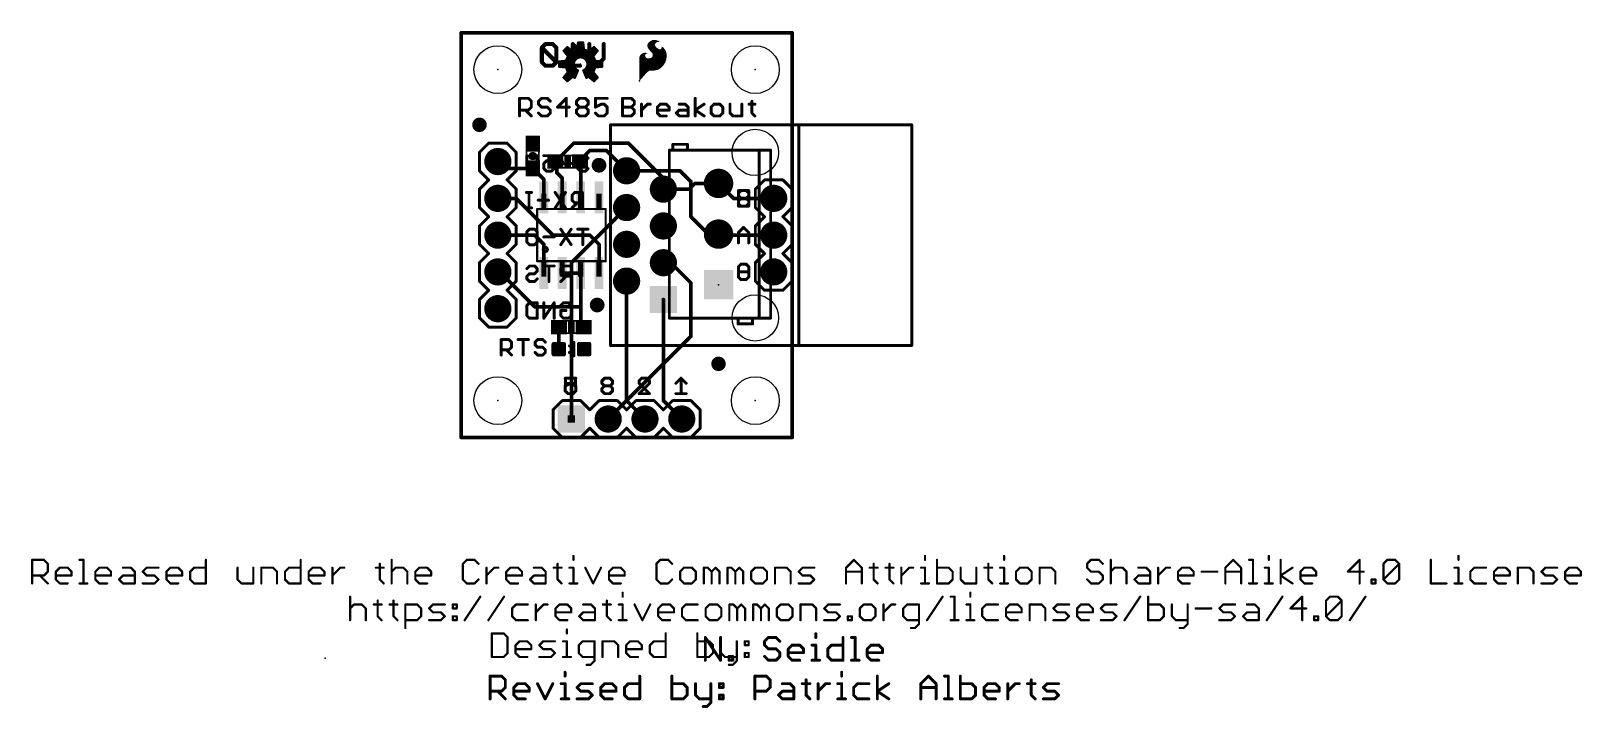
# Model space of a CAD drawing. Extents: x -30 to 77, y -19 to 28.
import ezdxf

# ---------------------------------------------------------------- set-up
doc = ezdxf.new("R2010")
doc.units = 0
for name, color, linetype in [('1', 12, 'CONTINUOUS'), ('16', 132, 'CONTINUOUS'), ('17', 110, 'CONTINUOUS'), ('18', 110, 'CONTINUOUS'), ('20', 53, 'CONTINUOUS'), ('21', 41, 'CONTINUOUS'), ('22', 40, 'CONTINUOUS'), ('23', 53, 'CONTINUOUS'), ('51', 53, 'CONTINUOUS')]:
    doc.layers.add(name, color=color, linetype=linetype)

# ---------------------------------------------------------------- blocks, each defined once
blk = doc.blocks.new('RECT')
blk.add_solid([(-0.5, -0.5), (0.5, -0.5), (-0.5, 0.5), (0.5, 0.5)])
blk = doc.blocks.new('SQUAREP')
blk.add_solid([(-0.5, -0.5), (0.5, -0.5), (-0.5, 0.5), (0.5, 0.5)])
blk = doc.blocks.new('ROUNDP')
at = {"const_width": 0.5}
blk.add_lwpolyline([(0, -0.25, 1), (0, 0.25, 1), (0, -0.25)], format="xyb", dxfattribs=at)
blk = doc.blocks.new('PIE')
at = {"const_width": 0.5}
blk.add_lwpolyline([(0, -0.25, 1), (0, 0.25, 1), (0, -0.25)], format="xyb", dxfattribs=at)
blk = doc.blocks.new('RECT160000X160000R30')
at = {"const_width": 0.15}
blk.add_lwpolyline([(0.425, -0.35), (0.425, 0.35, 0.4142), (0.35, 0.425), (-0.35, 0.425, 0.4142), (-0.425, 0.35), (-0.425, -0.35, 0.4142), (-0.35, -0.425), (0.35, -0.425, 0.4142)], format="xyb", close=True, dxfattribs=at)
blk.add_solid([(-0.3754, -0.3754), (0.3754, -0.3754), (-0.3754, 0.3754), (0.3754, 0.3754)])
blk = doc.blocks.new('ROUNDV')
at = {"const_width": 0.5}
blk.add_lwpolyline([(0, -0.25, 1), (0, 0.25, 1), (0, -0.25)], format="xyb", dxfattribs=at)

msp = doc.modelspace()

# ---------------------------------------------------------------- linework, layer by layer
at = {"layer": '1', "const_width": 0.254}
for points in [[(0, 0), (0, 27.94)], [(0, 27.94), (22.86, 27.94)], [(22.86, 27.94), (22.86, 0)], [(7.786, 20.32), (6.516, 19.05)], [(11.557, 20.32), (7.786, 20.32)], [(11.557, 20.32), (13.97, 17.907)], [(8.382, 19.304), (8.89, 19.812)], [(8.382, 19.05), (8.382, 19.304)], [(8.89, 19.812), (10.033, 19.812)], [(10.033, 19.812), (11.43, 18.415)], [(3.009, 18.581), (2.54, 19.05)], [(4.953, 18.581), (3.009, 18.581)], [(5.715, 17.819), (4.953, 18.581)], [(6.985, 19.035), (6.516, 19.05)], [(6.604, 18.962), (6.516, 19.05)], [(6.604, 18.288), (6.604, 18.962)], [(6.985, 17.907), (6.604, 18.288)], [(8.216, 19.05), (8.382, 19.05)], [(8.27, 18.996), (8.216, 19.05)], [(8.27, 16.6012), (8.27, 18.996)], [(5.715, 16.5862), (5.715, 17.819)], [(6.985, 16.5862), (6.985, 17.907)], [(13.97, 17.907), (13.97, 17.145)], [(13.97, 17.145), (15.748, 17.145)], [(15.748, 17.145), (16.144, 17.541)], [(16.144, 17.541), (17.78, 17.541)], [(17.78, 17.541), (18.811, 16.51)], [(2.54, 16.51), (3.81, 16.51)], [(3.81, 16.51), (6.35, 13.97)], [(8.255, 16.5862), (8.27, 16.6012)], [(18.811, 16.51), (21.59, 16.51)], [(2.54, 13.97), (5.08, 13.97)], [(5.08, 13.97), (5.715, 13.335)], [(6.35, 13.97), (8.89, 13.97)], [(8.89, 13.97), (9.525, 13.335)], [(17.78, 14.041), (17.851, 13.97)], [(17.851, 13.97), (21.59, 13.97)], [(5.715, 13.335), (5.715, 11.3538)], [(9.525, 13.335), (9.525, 11.3538)], [(2.54, 11.43), (2.667, 11.43)], [(2.667, 11.43), (5.08, 9.017)], [(8.255, 11.3538), (6.985, 11.3538)], [(8.27, 11.3388), (8.255, 11.3538)], [(8.27, 11.3388), (8.27, 9.017)], [(11.43, 2.54), (11.43, 10.795)], [(13.97, 2.54), (13.97, 9.525)], [(5.08, 9.017), (8.27, 9.017)], [(8.27, 9.017), (8.27, 7.82)], [(6.77, 7.62), (6.743, 7.593)], [(6.743, 7.593), (6.743, 6.096)], [(8.27, 7.82), (8.47, 7.62)], [(6.743, 6.096), (6.97, 6.45)], [(12.7, 1.27), (11.43, 2.54)], [(15.24, 1.27), (13.97, 2.54)], [(22.86, 0), (0, 0)]]:
    msp.add_lwpolyline(points, dxfattribs=at)
at = {"layer": '1', "const_width": 0.127}
for points in [[(0.0635, 27.94, 1), (-0.0635, 27.94)], [(0, 28.0035, 1), (0, 27.8765)], [(22.9235, 27.94, 1), (22.7965, 27.94)], [(22.86, 27.8765, 1), (22.86, 28.0035)], [(7.786, 20.3835, 1), (7.786, 20.2565)], [(7.8309, 20.2751, 1), (7.7411, 20.3649)], [(11.6019, 20.3649, 1), (11.5121, 20.2751)], [(11.557, 20.2565, 1), (11.557, 20.3835)], [(8.4455, 19.304, 1), (8.3185, 19.304)], [(8.3371, 19.3489, 1), (8.4269, 19.2591)], [(8.89, 19.8755, 1), (8.89, 19.7485)], [(8.9349, 19.7671, 1), (8.8451, 19.8569)], [(10.0779, 19.8569, 1), (9.9881, 19.7671)], [(10.033, 19.7485, 1), (10.033, 19.8755)], [(2.5849, 19.0949, 1), (2.4951, 19.0051)], [(3.009, 18.6445, 1), (3.009, 18.5175)], [(2.9641, 18.5361, 1), (3.0539, 18.6259)], [(4.9979, 18.6259, 1), (4.9081, 18.5361)], [(4.953, 18.5175, 1), (4.953, 18.6445)], [(6.518, 19.1135, 1), (6.514, 18.9865)], [(6.5609, 19.0949, 1), (6.4711, 19.0051)], [(6.4711, 19.0949, 1), (6.5609, 19.0051)], [(6.6675, 18.962, 1), (6.5405, 18.962)], [(6.6489, 18.3329, 1), (6.5591, 18.2431)], [(6.5405, 18.288, 1), (6.6675, 18.288)], [(6.5591, 18.9171, 1), (6.6489, 19.0069)], [(6.983, 18.9715, 1), (6.987, 19.0985)], [(8.216, 19.1135, 1), (8.216, 18.9865)], [(8.2609, 19.0949, 1), (8.1711, 19.0051)], [(8.3335, 18.996, 1), (8.2065, 18.996)], [(8.2251, 18.9511, 1), (8.3149, 19.0409)], [(8.3185, 19.05, 1), (8.4455, 19.05)], [(8.382, 18.9865, 1), (8.382, 19.1135)], [(11.3851, 18.3701, 1), (11.4749, 18.4599)], [(5.7785, 17.819, 1), (5.6515, 17.819)], [(5.6701, 17.7741, 1), (5.7599, 17.8639)], [(7.0485, 17.907, 1), (6.9215, 17.907)], [(6.9401, 17.8621, 1), (7.0299, 17.9519)], [(14.0335, 17.907, 1), (13.9065, 17.907)], [(13.97, 17.2085, 1), (13.97, 17.0815)], [(13.9065, 17.145, 1), (14.0335, 17.145)], [(13.9251, 17.8621, 1), (14.0149, 17.9519)], [(15.7031, 17.1899, 1), (15.7929, 17.1001)], [(15.748, 17.0815, 1), (15.748, 17.2085)], [(16.144, 17.6045, 1), (16.144, 17.4775)], [(16.1889, 17.4961, 1), (16.0991, 17.5859)], [(17.8249, 17.5859, 1), (17.7351, 17.4961)], [(17.78, 17.4775, 1), (17.78, 17.6045)], [(2.54, 16.5735, 1), (2.54, 16.4465)], [(3.8549, 16.5549, 1), (3.7651, 16.4651)], [(3.81, 16.4465, 1), (3.81, 16.5735)], [(5.6515, 16.5862, 1), (5.7785, 16.5862)], [(6.9215, 16.5862, 1), (7.0485, 16.5862)], [(8.2101, 16.6311, 1), (8.2999, 16.5413)], [(8.2065, 16.6012, 1), (8.3335, 16.6012)], [(8.3149, 16.5563, 1), (8.2251, 16.6461)], [(18.811, 16.5735, 1), (18.811, 16.4465)], [(18.7661, 16.4651, 1), (18.8559, 16.5549)], [(21.59, 16.4465, 1), (21.59, 16.5735)], [(2.54, 14.0335, 1), (2.54, 13.9065)], [(5.1249, 14.0149, 1), (5.0351, 13.9251)], [(5.08, 13.9065, 1), (5.08, 14.0335)], [(6.35, 14.0335, 1), (6.35, 13.9065)], [(6.3051, 13.9251, 1), (6.3949, 14.0149)], [(8.9349, 14.0149, 1), (8.8451, 13.9251)], [(8.89, 13.9065, 1), (8.89, 14.0335)], [(17.8249, 14.0859, 1), (17.7351, 13.9961)], [(17.851, 14.0335, 1), (17.851, 13.9065)], [(17.8061, 13.9251, 1), (17.8959, 14.0149)], [(21.59, 13.9065, 1), (21.59, 14.0335)], [(5.7785, 13.335, 1), (5.6515, 13.335)], [(5.6701, 13.2901, 1), (5.7599, 13.3799)], [(9.5885, 13.335, 1), (9.4615, 13.335)], [(9.4801, 13.2901, 1), (9.5699, 13.3799)], [(2.54, 11.4935, 1), (2.54, 11.3665)], [(2.7119, 11.4749, 1), (2.6221, 11.3851)], [(2.667, 11.3665, 1), (2.667, 11.4935)], [(5.6515, 11.3538, 1), (5.7785, 11.3538)], [(6.985, 11.4173, 1), (6.985, 11.2903)], [(8.2999, 11.3987, 1), (8.2101, 11.3089)], [(8.3335, 11.3388, 1), (8.2065, 11.3388)], [(8.2251, 11.2939, 1), (8.3149, 11.3837)], [(8.255, 11.2903, 1), (8.255, 11.4173)], [(9.4615, 11.3538, 1), (9.5885, 11.3538)], [(11.4935, 10.795, 1), (11.3665, 10.795)], [(14.0335, 9.525, 1), (13.9065, 9.525)], [(5.08, 9.0805, 1), (5.08, 8.9535)], [(5.0351, 8.9721, 1), (5.1249, 9.0619)], [(8.3335, 9.017, 1), (8.2065, 9.017)], [(8.2065, 9.017, 1), (8.3335, 9.017)], [(8.27, 8.9535, 1), (8.27, 9.0805)], [(6.8065, 7.593, 1), (6.6795, 7.593)], [(6.6981, 7.6379, 1), (6.7879, 7.5481)], [(6.8149, 7.5751, 1), (6.7251, 7.6649)], [(8.3149, 7.8649, 1), (8.2251, 7.7751)], [(8.2065, 7.82, 1), (8.3335, 7.82)], [(8.4251, 7.5751, 1), (8.5149, 7.6649)], [(7.0235, 6.4157, 1), (6.9165, 6.4843)], [(6.6895, 6.1303, 1), (6.7965, 6.0617)], [(6.6795, 6.096, 1), (6.8065, 6.096)], [(11.4749, 2.5849, 1), (11.3851, 2.4951)], [(11.3665, 2.54, 1), (11.4935, 2.54)], [(14.0149, 2.5849, 1), (13.9251, 2.4951)], [(13.9065, 2.54, 1), (14.0335, 2.54)], [(12.6551, 1.2251, 1), (12.7449, 1.3149)], [(15.1951, 1.2251, 1), (15.2849, 1.3149)], [(0, 0.0635, 1), (0, -0.0635)], [(-0.0635, 0, 1), (0.0635, 0)], [(22.7965, 0, 1), (22.9235, 0)], [(22.86, -0.0635, 1), (22.86, 0.0635)]]:
    msp.add_lwpolyline(points, format="xyb", dxfattribs=at)
at = {"layer": '16'}
for points, const_width in [([(0, 0), (0, 27.94)], 0.254), ([(0, 27.94), (22.86, 27.94)], 0.254), ([(22.86, 27.94), (22.86, 0)], 0.254), ([(5.8275, 27.1666), (5.5775, 26.9166)], 0.2794), ([(5.5775, 26.9166), (5.5775, 25.9167)], 0.2794), ([(6.5775, 25.9167), (5.5775, 26.9166)], 0.2794), ([(6.3275, 27.1666), (5.8275, 27.1666)], 0.2794), ([(6.5775, 26.9166), (6.3275, 27.1666)], 0.2794), ([(6.5775, 25.9167), (6.5775, 26.9166)], 0.2794), ([(8.2146, 26.6666), (7.7147, 27.1666)], 0.2794), ([(7.7147, 27.1666), (7.7147, 25.6667)], 0.2794), ([(8.8519, 26.1667), (8.8519, 27.1666)], 0.2794), ([(9.8518, 27.1666), (9.8518, 26.1667)], 0.2794), ([(5.5775, 25.9167), (5.8275, 25.6667)], 0.2794), ([(5.8275, 25.6667), (6.3275, 25.6667)], 0.2794), ([(6.3275, 25.6667), (6.5775, 25.9167)], 0.2794), ([(8.2146, 25.6667), (7.2147, 25.6667)], 0.2794), ([(9.3518, 25.6667), (8.8519, 26.1667)], 0.2794), ([(9.8518, 26.1667), (9.3518, 25.6667)], 0.2794), ([(11.43, 18.415), (15.113, 18.415)], 0.254), ([(15.113, 18.415), (15.875, 17.653)], 0.254), ([(15.875, 17.653), (15.875, 15.24)], 0.254), ([(7.62, 12.065), (11.43, 15.875)], 0.254), ([(15.875, 15.24), (17.074, 14.041)], 0.254), ([(17.074, 14.041), (17.78, 14.041)], 0.254), ([(7.62, 1.27), (7.62, 12.065)], 0.254), ([(14.478, 12.065), (13.97, 12.065)], 0.254), ([(15.875, 10.668), (14.478, 12.065)], 0.254), ([(15.875, 6.985), (15.875, 10.668)], 0.254), ([(10.16, 1.27), (15.875, 6.985)], 0.254), ([(22.86, 0), (0, 0)], 0.254)]:
    msp.add_lwpolyline(points, dxfattribs=dict(at, const_width=const_width))
for points, const_width in [([(0.0635, 27.94, 1), (-0.0635, 27.94)], 0.127), ([(0, 28.0035, 1), (0, 27.8765)], 0.127), ([(22.9235, 27.94, 1), (22.7965, 27.94)], 0.127), ([(22.86, 27.8765, 1), (22.86, 28.0035)], 0.127), ([(5.6474, 26.9166, 1), (5.5077, 26.9166)], 0.1397), ([(5.6269, 26.966, 1), (5.5282, 26.8672)], 0.1397), ([(5.5282, 26.966, 1), (5.6269, 26.8672)], 0.1397), ([(5.8275, 27.2364, 1), (5.8275, 27.0967)], 0.1397), ([(5.8769, 27.1172, 1), (5.7781, 27.216)], 0.1397), ([(6.3769, 27.216, 1), (6.2781, 27.1172)], 0.1397), ([(6.3275, 27.0967, 1), (6.3275, 27.2364)], 0.1397), ([(6.6473, 26.9166, 1), (6.5076, 26.9166)], 0.1397), ([(6.5281, 26.8672, 1), (6.6269, 26.966)], 0.1397), ([(7.7641, 27.216, 1), (7.6653, 27.1172)], 0.1397), ([(7.7845, 27.1666, 1), (7.6448, 27.1666)], 0.1397), ([(8.1652, 26.6172, 1), (8.264, 26.716)], 0.1397), ([(8.9217, 27.1666, 1), (8.782, 27.1666)], 0.1397), ([(9.9216, 27.1666, 1), (9.7819, 27.1666)], 0.1397), ([(5.6269, 25.9661, 1), (5.5282, 25.8673)], 0.1397), ([(5.5077, 25.9167, 1), (5.6474, 25.9167)], 0.1397), ([(5.8275, 25.7366, 1), (5.8275, 25.5969)], 0.1397), ([(5.7781, 25.6173, 1), (5.8769, 25.7161)], 0.1397), ([(6.2781, 25.7161, 1), (6.3769, 25.6173)], 0.1397), ([(6.3275, 25.5969, 1), (6.3275, 25.7366)], 0.1397), ([(6.5076, 25.9167, 1), (6.6473, 25.9167)], 0.1397), ([(6.5281, 25.8673, 1), (6.6269, 25.9661)], 0.1397), ([(6.6269, 25.8673, 1), (6.5281, 25.9661)], 0.1397), ([(7.2147, 25.7366, 1), (7.2147, 25.5969)], 0.1397), ([(7.6448, 25.6667, 1), (7.7845, 25.6667)], 0.1397), ([(8.2146, 25.5969, 1), (8.2146, 25.7366)], 0.1397), ([(8.782, 26.1667, 1), (8.9217, 26.1667)], 0.1397), ([(8.9012, 26.2161, 1), (8.8025, 26.1173)], 0.1397), ([(9.3024, 25.7161, 1), (9.4012, 25.6173)], 0.1397), ([(9.3024, 25.6173, 1), (9.4012, 25.7161)], 0.1397), ([(9.7819, 26.1667, 1), (9.9216, 26.1667)], 0.1397), ([(9.9012, 26.1173, 1), (9.8024, 26.2161)], 0.1397), ([(11.43, 18.4785, 1), (11.43, 18.3515)], 0.127), ([(15.1579, 18.4599, 1), (15.0681, 18.3701)], 0.127), ([(15.113, 18.3515, 1), (15.113, 18.4785)], 0.127), ([(15.9385, 17.653, 1), (15.8115, 17.653)], 0.127), ([(15.8301, 17.6081, 1), (15.9199, 17.6979)], 0.127), ([(11.4749, 15.8301, 1), (11.3851, 15.9199)], 0.127), ([(15.9199, 15.2849, 1), (15.8301, 15.1951)], 0.127), ([(15.8115, 15.24, 1), (15.9385, 15.24)], 0.127), ([(17.074, 14.1045, 1), (17.074, 13.9775)], 0.127), ([(17.0291, 13.9961, 1), (17.1189, 14.0859)], 0.127), ([(17.78, 13.9775, 1), (17.78, 14.1045)], 0.127), ([(7.6835, 12.065, 1), (7.5565, 12.065)], 0.127), ([(7.5751, 12.1099, 1), (7.6649, 12.0201)], 0.127), ([(13.97, 12.1285, 1), (13.97, 12.0015)], 0.127), ([(14.5229, 12.1099, 1), (14.4331, 12.0201)], 0.127), ([(14.478, 12.0015, 1), (14.478, 12.1285)], 0.127), ([(15.9385, 10.668, 1), (15.8115, 10.668)], 0.127), ([(15.8301, 10.6231, 1), (15.9199, 10.7129)], 0.127), ([(15.8115, 6.985, 1), (15.9385, 6.985)], 0.127), ([(15.9199, 6.9401, 1), (15.8301, 7.0299)], 0.127), ([(7.5565, 1.27, 1), (7.6835, 1.27)], 0.127), ([(10.1151, 1.3149, 1), (10.2049, 1.2251)], 0.127), ([(0, 0.0635, 1), (0, -0.0635)], 0.127), ([(-0.0635, 0, 1), (0.0635, 0)], 0.127), ([(22.7965, 0, 1), (22.9235, 0)], 0.127), ([(22.86, -0.0635, 1), (22.86, 0.0635)], 0.127)]:
    msp.add_lwpolyline(points, format="xyb", dxfattribs=dict(at, const_width=const_width))
at = {"layer": '20', "const_width": 0.2032}
for points in [[(0, 0), (0, 27.94)], [(0, 27.94), (22.86, 27.94)], [(22.86, 27.94), (22.86, 0)], [(22.86, 0), (0, 0)]]:
    msp.add_lwpolyline(points, dxfattribs=at)
at = {"layer": '20', "const_width": 0.1016}
for points in [[(0.0508, 27.94, 1), (-0.0508, 27.94)], [(0, 27.9908, 1), (0, 27.8892)], [(22.9108, 27.94, 1), (22.8092, 27.94)], [(22.86, 27.8892, 1), (22.86, 27.9908)], [(0, 0.0508, 1), (0, -0.0508)], [(-0.0508, 0, 1), (0.0508, 0)], [(22.8092, 0, 1), (22.9108, 0)], [(22.86, -0.0508, 1), (22.86, 0.0508)]]:
    msp.add_lwpolyline(points, format="xyb", dxfattribs=at)
at = {"layer": '20'}
for centre, radius in [((2.54, 25.4), 1.651), ((20.32, 25.4), 1.651), ((20.32, 19.685), 1.6), ((20.32, 8.255), 1.6), ((2.54, 2.54), 1.651), ((20.32, 2.54), 1.651)]:
    msp.add_circle(centre, radius, dxfattribs=at)
at = {"layer": '21'}
for points, const_width in [([(7.3315, 26.963), (7.073, 26.7045)], 0.15), ([(7.073, 26.7045), (7.3804, 26.3275)], 0.15), ([(7.2185, 26.85), (7.4701, 26.85)], 0.15), ([(7.7085, 26.6556), (7.3315, 26.963)], 0.15), ([(7.8603, 26.7338), (7.7085, 26.6556)], 0.15), ([(8.023, 26.7859), (7.8603, 26.7338)], 0.15), ([(8.0722, 27.2698), (8.023, 26.7859)], 0.15), ([(8.0295, 26.85), (8.4805, 26.85)], 0.15), ([(8.0448, 27), (8.4652, 27)], 0.15), ([(8.06, 27.15), (8.45, 27.15)], 0.15), ([(8.4378, 27.2698), (8.0722, 27.2698)], 0.15), ([(8.487, 26.7859), (8.4378, 27.2698)], 0.15), ([(8.6497, 26.7338), (8.487, 26.7859)], 0.15), ([(8.8015, 26.6556), (8.6497, 26.7338)], 0.15), ([(9.1785, 26.963), (8.8015, 26.6556)], 0.15), ([(9.0399, 26.85), (9.2915, 26.85)], 0.15), ([(9.1296, 26.3275), (9.437, 26.7045)], 0.15), ([(9.437, 26.7045), (9.1785, 26.963)], 0.15), ([(12.8867, 27.1221), (12.8781, 27.0484)], 0.0254), ([(12.8781, 27.0484), (12.888, 26.9749)], 0.0254), ([(12.8784, 27.051), (13.3944, 27.051)], 0.0254), ([(12.8812, 27.0256), (13.405, 27.0256)], 0.0254), ([(12.8814, 27.0764), (13.3849, 27.0764)], 0.0254), ([(12.8843, 27.1018), (13.3798, 27.1018)], 0.0254), ([(12.8846, 27.0002), (13.4195, 27.0002)], 0.0254), ([(12.9135, 27.1913), (12.8867, 27.1221)], 0.0254), ([(12.888, 26.9749), (12.916, 26.9062)], 0.0254), ([(12.8881, 26.9748), (13.4352, 26.9748)], 0.0254), ([(12.8887, 27.1272), (13.3804, 27.1272)], 0.0254), ([(12.8984, 26.9494), (13.4563, 26.9494)], 0.0254), ([(12.8985, 27.1526), (13.3854, 27.1526)], 0.0254), ([(12.9083, 27.178), (13.393, 27.178)], 0.0254), ([(12.9088, 26.924), (13.4799, 26.924)], 0.0254), ([(12.9566, 27.2517), (12.9135, 27.1913)], 0.0254), ([(12.916, 26.9062), (13.0346, 26.7304)], 0.0254), ([(12.9211, 26.8986), (13.5095, 26.8986)], 0.0254), ([(12.9221, 27.2034), (13.4042, 27.2034)], 0.0254), ([(12.9383, 26.8732), (13.5435, 26.8732)], 0.0254), ([(12.9402, 27.2288), (13.42, 27.2288)], 0.0254), ([(12.9554, 26.8478), (13.5787, 26.8478)], 0.0254), ([(13.0262, 27.3176), (12.9566, 27.2517)], 0.0254), ([(12.9592, 27.2542), (13.4416, 27.2542)], 0.0254), ([(12.9725, 26.8224), (13.6168, 26.8224)], 0.0254), ([(12.9861, 27.2796), (13.4687, 27.2796)], 0.0254), ([(12.9897, 26.797), (13.6814, 26.797)], 0.0254), ([(13.0068, 26.7716), (14.0758, 26.7716)], 0.0254), ([(13.0129, 27.305), (13.5158, 27.305)], 0.0254), ([(13.1039, 27.3736), (13.0262, 27.3176)], 0.0254), ([(13.044, 27.3304), (13.683, 27.3304)], 0.0254), ([(13.0792, 27.3558), (13.6504, 27.3558)], 0.0254), ([(13.1819, 27.4124), (13.1039, 27.3736)], 0.0254), ([(13.1192, 27.3812), (13.6007, 27.3812)], 0.0254), ([(13.1702, 27.4066), (13.5421, 27.4066)], 0.0254), ([(13.2659, 27.4356), (13.1819, 27.4124)], 0.0254), ([(13.253, 27.432), (13.4494, 27.432)], 0.0254), ([(13.3528, 27.4422), (13.2659, 27.4356)], 0.0254), ([(13.4428, 27.4337), (13.3528, 27.4422)], 0.0254), ([(13.3794, 27.104), (13.3808, 27.1374)], 0.0254), ([(13.3859, 27.0713), (13.3794, 27.104)], 0.0254), ([(13.3808, 27.1374), (13.3974, 27.1924)], 0.0254), ([(13.4074, 27.0198), (13.3859, 27.0713)], 0.0254), ([(13.3974, 27.1924), (13.4277, 27.2413)], 0.0254), ([(13.4367, 26.9723), (13.4074, 27.0198)], 0.0254), ([(13.4277, 27.2413), (13.4697, 27.2805)], 0.0254), ([(13.473, 26.9299), (13.4367, 26.9723)], 0.0254), ([(13.5306, 27.4117), (13.4428, 27.4337)], 0.0254), ([(13.4697, 27.2805), (13.5205, 27.3075)], 0.0254), ([(13.5154, 26.8935), (13.473, 26.9299)], 0.0254), ([(13.6068, 26.8275), (13.5154, 26.8935)], 0.0254), ([(13.5205, 27.3075), (13.5717, 27.322)], 0.0254), ([(13.5535, 27.4015), (13.5306, 27.4117)], 0.0254), ([(13.5891, 27.3863), (13.5535, 27.4015)], 0.0254), ([(13.5717, 27.322), (13.6246, 27.3279)], 0.0254), ([(13.6395, 27.3642), (13.5891, 27.3863)], 0.0254), ([(13.6581, 26.8013), (13.6068, 26.8275)], 0.0254), ([(13.6246, 27.3279), (13.6856, 27.3279)], 0.0254), ([(13.683, 27.3304), (13.6395, 27.3642)], 0.0254), ([(13.7147, 26.7909), (13.6581, 26.8013)], 0.0254), ([(13.6855, 27.3279), (13.683, 27.3304)], 0.0254), ([(13.6856, 27.3279), (13.6855, 27.3279)], 0.0254), ([(13.7719, 26.797), (13.7147, 26.7909)], 0.0254), ([(13.7923, 26.8046), (13.7719, 26.797)], 0.0254), ([(13.7719, 26.797), (14.0575, 26.797)], 0.0254), ([(13.8312, 26.8314), (13.7923, 26.8046)], 0.0254), ([(13.8181, 26.8224), (14.0373, 26.8224)], 0.0254), ([(13.8608, 26.8681), (13.8312, 26.8314)], 0.0254), ([(13.8444, 26.8478), (14.017, 26.8478)], 0.0254), ([(13.8665, 26.8816), (13.8608, 26.8681)], 0.0254), ([(13.863, 26.8732), (13.9968, 26.8732)], 0.0254), ([(13.8685, 26.8961), (13.8665, 26.8816)], 0.0254), ([(13.9811, 26.8929), (13.8685, 26.985)], 0.0254), ([(13.8685, 26.985), (13.8685, 26.8961)], 0.0254), ([(13.8685, 26.9748), (13.881, 26.9748)], 0.0254), ([(13.8685, 26.9494), (13.912, 26.9494)], 0.0254), ([(13.8685, 26.924), (13.9431, 26.924)], 0.0254), ([(13.8685, 26.8986), (13.9741, 26.8986)], 0.0254), ([(14.0717, 26.7792), (13.9811, 26.8929)], 0.0254), ([(14.1218, 26.6858), (14.0717, 26.7792)], 0.0254), ([(7.2501, 26.013), (6.7662, 25.9638)], 0.15), ([(6.7662, 25.9638), (6.7662, 25.5982)], 0.15), ([(6.7662, 25.95), (7.8213, 25.95)], 0.15), ([(6.7662, 25.8), (7.7885, 25.8)], 0.15), ([(6.7662, 25.65), (7.8071, 25.65)], 0.15), ([(7.0767, 26.7), (7.6541, 26.7)], 0.15), ([(7.199, 26.55), (9.311, 26.55)], 0.15), ([(7.3022, 26.1757), (7.2501, 26.013)], 0.15), ([(7.278, 26.1), (7.9137, 26.1)], 0.15), ([(7.3804, 26.3275), (7.3022, 26.1757)], 0.15), ([(7.3213, 26.4), (9.1887, 26.4)], 0.15), ([(7.3405, 26.25), (9.1695, 26.25)], 0.15), ([(7.7862, 25.781), (7.7997, 25.8924)], 0.15), ([(7.7991, 25.6716), (7.7862, 25.781)], 0.15), ([(7.7947, 26.7), (8.7153, 26.7)], 0.15), ([(7.8373, 25.5682), (7.7991, 25.6716)], 0.15), ([(7.7997, 25.8924), (7.8392, 25.9974)], 0.15), ([(7.8392, 25.9974), (7.9026, 26.09)], 0.15), ([(7.9026, 26.09), (7.9861, 26.1649)], 0.15), ([(7.9861, 26.1649), (8.0851, 26.2178)], 0.15), ([(8.0851, 26.2178), (8.1938, 26.2456)], 0.15), ([(8.1938, 26.2456), (8.306, 26.2468)], 0.15), ([(8.306, 26.2468), (8.4152, 26.2214)], 0.15), ([(8.4152, 26.2214), (8.5153, 26.1706)], 0.15), ([(8.5153, 26.1706), (8.6005, 26.0976)], 0.15), ([(8.5977, 26.1), (9.232, 26.1)], 0.15), ([(8.6005, 26.0976), (8.6659, 26.0064)], 0.15), ([(8.6659, 26.0064), (8.7077, 25.9023)], 0.15), ([(8.7126, 25.6795), (8.6753, 25.5737)], 0.15), ([(8.6885, 25.95), (9.7438, 25.95)], 0.15), ([(8.7022, 25.65), (9.7438, 25.65)], 0.15), ([(8.7077, 25.9023), (8.7235, 25.7912)], 0.15), ([(8.7235, 25.7912), (8.7126, 25.6795)], 0.15), ([(8.7223, 25.8), (9.7438, 25.8)], 0.15), ([(8.856, 26.7), (9.4333, 26.7)], 0.15), ([(9.2078, 26.1757), (9.1296, 26.3275)], 0.15), ([(9.2599, 26.013), (9.2078, 26.1757)], 0.15), ([(9.7438, 25.9638), (9.2599, 26.013)], 0.15), ([(9.7438, 25.5982), (9.7438, 25.9638)], 0.15), ([(12.3261, 26.24), (12.3191, 26.1569)], 0.0254), ([(12.3191, 26.1569), (12.3191, 24.6405)], 0.0254), ([(12.3191, 26.1366), (14.1612, 26.1366)], 0.0254), ([(12.3191, 26.1112), (14.1574, 26.1112)], 0.0254), ([(12.3191, 26.0858), (14.1511, 26.0858)], 0.0254), ([(12.3191, 26.0604), (14.1424, 26.0604)], 0.0254), ([(12.3191, 26.035), (14.1336, 26.035)], 0.0254), ([(12.3191, 26.0096), (14.1249, 26.0096)], 0.0254), ([(12.3191, 25.9842), (14.1161, 25.9842)], 0.0254), ([(12.3191, 25.9588), (14.1074, 25.9588)], 0.0254), ([(12.3191, 25.9334), (14.0986, 25.9334)], 0.0254), ([(12.3191, 25.908), (14.0881, 25.908)], 0.0254), ([(12.3191, 25.8826), (14.0738, 25.8826)], 0.0254), ([(12.3191, 25.8572), (14.0595, 25.8572)], 0.0254), ([(12.3191, 25.8318), (14.0452, 25.8318)], 0.0254), ([(12.3191, 25.8064), (14.0309, 25.8064)], 0.0254), ([(12.3191, 25.781), (14.0166, 25.781)], 0.0254), ([(12.3191, 25.7556), (14.0023, 25.7556)], 0.0254), ([(12.3191, 25.7302), (13.9838, 25.7302)], 0.0254), ([(12.3191, 25.7048), (13.9635, 25.7048)], 0.0254), ([(12.3195, 26.162), (12.8932, 26.162)], 0.0254), ([(12.3217, 26.1874), (12.8184, 26.1874)], 0.0254), ([(12.3238, 26.2128), (12.7762, 26.2128)], 0.0254), ([(12.3259, 26.2382), (12.7467, 26.2382)], 0.0254), ([(12.3501, 26.3199), (12.3261, 26.24)], 0.0254), ([(12.3331, 26.2636), (12.7259, 26.2636)], 0.0254), ([(12.3408, 26.289), (12.7129, 26.289)], 0.0254), ([(12.3484, 26.3144), (12.7043, 26.3144)], 0.0254), ([(12.3902, 26.3931), (12.3501, 26.3199)], 0.0254), ([(12.361, 26.3398), (12.6986, 26.3398)], 0.0254), ([(12.3749, 26.3652), (12.6978, 26.3652)], 0.0254), ([(12.3888, 26.3906), (12.6981, 26.3906)], 0.0254), ([(12.4372, 26.4481), (12.3902, 26.3931)], 0.0254), ([(12.4098, 26.416), (12.7037, 26.416)], 0.0254), ([(12.4314, 26.4414), (12.7117, 26.4414)], 0.0254), ([(12.4942, 26.4925), (12.4372, 26.4481)], 0.0254), ([(12.4612, 26.4668), (12.7339, 26.4668)], 0.0254), ([(12.4938, 26.4922), (12.7689, 26.4922)], 0.0254), ([(12.559, 26.5246), (12.4942, 26.4925)], 0.0254), ([(12.5449, 26.5176), (12.8039, 26.5176)], 0.0254), ([(12.6289, 26.543), (12.559, 26.5246)], 0.0254), ([(12.7229, 26.5504), (12.6289, 26.543)], 0.0254), ([(12.6289, 26.543), (12.8169, 26.543)], 0.0254), ([(12.6978, 26.3893), (12.7077, 26.4338)], 0.0254), ([(12.6978, 26.3437), (12.6978, 26.3893)], 0.0254), ([(12.7077, 26.2992), (12.6978, 26.3437)], 0.0254), ([(12.7077, 26.4338), (12.7167, 26.4509)], 0.0254), ([(12.7299, 26.2558), (12.7077, 26.2992)], 0.0254), ([(12.7167, 26.4509), (12.7305, 26.4643)], 0.0254), ([(12.8169, 26.543), (12.7229, 26.5504)], 0.0254), ([(12.7636, 26.2204), (12.7299, 26.2558)], 0.0254), ([(12.7305, 26.4643), (12.8144, 26.5252)], 0.0254), ([(12.827, 26.1822), (12.7636, 26.2204)], 0.0254), ([(12.8144, 26.5252), (12.8301, 26.5336)], 0.0254), ([(12.8652, 26.5354), (12.8169, 26.543)], 0.0254), ([(12.8978, 26.1606), (12.827, 26.1822)], 0.0254), ([(12.8301, 26.5336), (12.8475, 26.5371)], 0.0254), ([(12.8475, 26.5371), (12.8652, 26.5354)], 0.0254), ([(12.9718, 26.1569), (12.8978, 26.1606)], 0.0254), ([(13.0351, 26.167), (12.9718, 26.1569)], 0.0254), ([(13.0038, 26.162), (14.1651, 26.162)], 0.0254), ([(13.0239, 26.7462), (14.0894, 26.7462)], 0.0254), ([(13.0346, 26.7304), (13.1801, 26.576)], 0.0254), ([(13.0958, 26.1875), (13.0351, 26.167)], 0.0254), ([(13.0436, 26.7208), (14.1031, 26.7208)], 0.0254), ([(13.0676, 26.6954), (14.1167, 26.6954)], 0.0254), ([(13.0915, 26.67), (14.1275, 26.67)], 0.0254), ([(13.0955, 26.1874), (14.1689, 26.1874)], 0.0254), ([(13.1522, 26.2179), (13.0958, 26.1875)], 0.0254), ([(13.1154, 26.6446), (14.1366, 26.6446)], 0.0254), ([(13.1394, 26.6192), (14.1457, 26.6192)], 0.0254), ([(13.1427, 26.2128), (14.1728, 26.2128)], 0.0254), ([(13.197, 26.2564), (13.1522, 26.2179)], 0.0254), ([(13.1633, 26.5938), (14.1548, 26.5938)], 0.0254), ([(13.1759, 26.2382), (14.1766, 26.2382)], 0.0254), ([(13.1801, 26.576), (13.2184, 26.5311)], 0.0254), ([(13.1866, 26.5684), (14.1611, 26.5684)], 0.0254), ([(13.2304, 26.3051), (13.197, 26.2564)], 0.0254), ([(13.202, 26.2636), (14.1805, 26.2636)], 0.0254), ([(13.2082, 26.543), (14.1662, 26.543)], 0.0254), ([(13.2184, 26.5311), (13.2439, 26.4778)], 0.0254), ([(13.2194, 26.289), (14.1843, 26.289)], 0.0254), ([(13.2248, 26.5176), (14.1712, 26.5176)], 0.0254), ([(13.25, 26.3608), (13.2304, 26.3051)], 0.0254), ([(13.2337, 26.3144), (14.1835, 26.3144)], 0.0254), ([(13.237, 26.4922), (14.1763, 26.4922)], 0.0254), ([(13.2426, 26.3398), (14.1828, 26.3398)], 0.0254), ([(13.2439, 26.4778), (13.2546, 26.4197)], 0.0254), ([(13.2459, 26.4668), (14.1788, 26.4668)], 0.0254), ([(13.2546, 26.4197), (13.25, 26.3608)], 0.0254), ([(13.2504, 26.3652), (14.182, 26.3652)], 0.0254), ([(13.2506, 26.4414), (14.1796, 26.4414)], 0.0254), ([(13.2524, 26.3906), (14.1812, 26.3906)], 0.0254), ([(13.2544, 26.416), (14.1804, 26.416)], 0.0254), ([(13.9096, 25.6373), (13.998, 25.748)], 0.0254), ([(13.998, 25.748), (14.0927, 25.9161)], 0.0254), ([(14.0927, 25.9161), (14.1555, 26.0985)], 0.0254), ([(14.1576, 26.586), (14.1218, 26.6858)], 0.0254), ([(14.1555, 26.0985), (14.1843, 26.2892)], 0.0254), ([(14.1783, 26.482), (14.1576, 26.586)], 0.0254), ([(14.1843, 26.2892), (14.1783, 26.482)], 0.0254), ([(6.7662, 25.5982), (7.2501, 25.549)], 0.15), ([(7.3804, 25.2345), (7.073, 24.8575)], 0.15), ([(7.073, 24.8575), (7.3315, 24.599)], 0.15), ([(7.1077, 24.9), (7.7007, 24.9)], 0.15), ([(7.1805, 24.75), (7.5167, 24.75)], 0.15), ([(7.23, 25.05), (7.9522, 25.05)], 0.15), ([(7.2501, 25.549), (7.3022, 25.3863)], 0.15), ([(7.2658, 25.5), (7.8828, 25.5)], 0.15), ([(7.3022, 25.3863), (7.3804, 25.2345)], 0.15), ([(7.3209, 25.35), (8.0718, 25.35)], 0.15), ([(7.3305, 24.6), (7.3327, 24.6)], 0.15), ([(7.3315, 24.599), (7.7085, 24.9064)], 0.15), ([(7.3523, 25.2), (8.0143, 25.2)], 0.15), ([(7.7085, 24.9064), (7.8603, 24.8282)], 0.15), ([(7.7209, 24.9), (7.89, 24.9)], 0.15), ([(7.8985, 25.4765), (7.8373, 25.5682)], 0.15), ([(7.8603, 24.8282), (8.0756, 25.3479)], 0.15), ([(7.9794, 25.4017), (7.8985, 25.4765)], 0.15), ([(8.0756, 25.3479), (7.9794, 25.4017)], 0.15), ([(8.5322, 25.403), (8.4344, 25.3479)], 0.15), ([(8.4344, 25.3479), (8.6497, 24.8282)], 0.15), ([(8.4381, 25.35), (9.1891, 25.35)], 0.15), ([(8.4957, 25.2), (9.1577, 25.2)], 0.15), ([(8.614, 25.4797), (8.5322, 25.403)], 0.15), ([(8.5578, 25.05), (9.28, 25.05)], 0.15), ([(8.6753, 25.5737), (8.614, 25.4797)], 0.15), ([(8.62, 24.9), (8.7891, 24.9)], 0.15), ([(8.6273, 25.5), (9.2442, 25.5)], 0.15), ([(8.6497, 24.8282), (8.8015, 24.9064)], 0.15), ([(8.8015, 24.9064), (9.1785, 24.599)], 0.15), ([(8.8093, 24.9), (9.4023, 24.9)], 0.15), ([(8.9933, 24.75), (9.3295, 24.75)], 0.15), ([(9.1296, 25.2345), (9.2078, 25.3863)], 0.15), ([(9.437, 24.8575), (9.1296, 25.2345)], 0.15), ([(9.1773, 24.6), (9.1795, 24.6)], 0.15), ([(9.1785, 24.599), (9.437, 24.8575)], 0.15), ([(9.2078, 25.3863), (9.2599, 25.549)], 0.15), ([(9.2599, 25.549), (9.7438, 25.5982)], 0.15), ([(12.3191, 25.6794), (13.9432, 25.6794)], 0.0254), ([(12.3191, 25.654), (13.9229, 25.654)], 0.0254), ([(12.3191, 25.6286), (13.9003, 25.6286)], 0.0254), ([(12.3191, 25.6032), (13.8734, 25.6032)], 0.0254), ([(12.3191, 25.5778), (13.8464, 25.5778)], 0.0254), ([(12.3191, 25.5524), (13.8195, 25.5524)], 0.0254), ([(12.3191, 25.527), (13.7879, 25.527)], 0.0254), ([(12.3191, 25.5016), (13.7519, 25.5016)], 0.0254), ([(12.3191, 25.4762), (13.7159, 25.4762)], 0.0254), ([(12.3191, 25.4508), (13.6751, 25.4508)], 0.0254), ([(12.3191, 25.4254), (13.623, 25.4254)], 0.0254), ([(12.3191, 25.4), (13.5709, 25.4)], 0.0254), ([(12.3191, 25.3746), (13.4824, 25.3746)], 0.0254), ([(12.3191, 25.3492), (13.2995, 25.3492)], 0.0254), ([(12.3191, 25.3238), (12.9861, 25.3238)], 0.0254), ([(12.3191, 25.2984), (12.9434, 25.2984)], 0.0254), ([(12.3191, 25.273), (12.9007, 25.273)], 0.0254), ([(12.3191, 25.2476), (12.8704, 25.2476)], 0.0254), ([(12.3191, 25.2222), (12.8427, 25.2222)], 0.0254), ([(12.3191, 25.1968), (12.815, 25.1968)], 0.0254), ([(12.3191, 24.6405), (12.8067, 25.1892)], 0.0254), ([(12.3191, 25.1714), (12.7909, 25.1714)], 0.0254), ([(12.3191, 25.146), (12.7683, 25.146)], 0.0254), ([(12.3191, 25.1206), (12.7457, 25.1206)], 0.0254), ([(12.3191, 25.0952), (12.7232, 25.0952)], 0.0254), ([(12.3191, 25.0698), (12.7006, 25.0698)], 0.0254), ([(12.3191, 25.0444), (12.678, 25.0444)], 0.0254), ([(12.3191, 25.019), (12.6555, 25.019)], 0.0254), ([(12.3191, 24.9936), (12.6329, 24.9936)], 0.0254), ([(12.3191, 24.9682), (12.6103, 24.9682)], 0.0254), ([(12.3191, 24.9428), (12.5877, 24.9428)], 0.0254), ([(12.3191, 24.9174), (12.5652, 24.9174)], 0.0254), ([(12.3191, 24.892), (12.5426, 24.892)], 0.0254), ([(12.3191, 24.8666), (12.52, 24.8666)], 0.0254), ([(12.3191, 24.8412), (12.4975, 24.8412)], 0.0254), ([(12.3191, 24.8158), (12.4749, 24.8158)], 0.0254), ([(12.3191, 24.7904), (12.4523, 24.7904)], 0.0254), ([(12.3191, 24.765), (12.4297, 24.765)], 0.0254), ([(12.3191, 24.7396), (12.4072, 24.7396)], 0.0254), ([(12.3191, 24.7142), (12.3846, 24.7142)], 0.0254), ([(12.3191, 24.6888), (12.362, 24.6888)], 0.0254), ([(12.3191, 24.6634), (12.3394, 24.6634)], 0.0254), ([(12.8067, 25.1892), (12.8935, 25.2687)], 0.0254), ([(12.8935, 25.2687), (12.9947, 25.3289)], 0.0254), ([(12.9947, 25.3289), (13.0319, 25.3424)], 0.0254), ([(13.0319, 25.3424), (13.0709, 25.3492)], 0.0254), ([(13.0709, 25.3492), (13.2995, 25.3492)], 0.0254), ([(13.2995, 25.3492), (13.4358, 25.3616)], 0.0254), ([(13.4358, 25.3616), (13.5677, 25.3984)], 0.0254), ([(13.5677, 25.3984), (13.6907, 25.4584)], 0.0254), ([(13.6907, 25.4584), (13.8064, 25.5401)], 0.0254), ([(13.8064, 25.5401), (13.9096, 25.6373)], 0.0254), ([(4.0386, 22.1996), (4.0386, 23.4198)], 0.2032), ([(4.0386, 23.4198), (4.6487, 23.4198)], 0.2032), ([(4.6487, 22.6063), (4.0386, 22.6063)], 0.2032), ([(4.4453, 22.6063), (4.8521, 22.1996)], 0.2032), ([(4.6487, 23.4198), (4.8521, 23.2165)], 0.2032), ([(4.8521, 22.8097), (4.6487, 22.6063)], 0.2032), ([(4.8521, 23.2165), (4.8521, 22.8097)], 0.2032), ([(5.5517, 23.4198), (5.3483, 23.2165)], 0.2032), ([(5.3483, 23.2165), (5.3483, 23.0131)], 0.2032), ([(5.3483, 23.0131), (5.5517, 22.8097)], 0.2032), ([(5.5517, 22.1996), (5.3483, 22.403)], 0.2032), ([(5.9584, 23.4198), (5.5517, 23.4198)], 0.2032), ([(5.5517, 22.8097), (5.9584, 22.8097)], 0.2032), ([(6.1618, 23.2165), (5.9584, 23.4198)], 0.2032), ([(5.9584, 22.8097), (6.1618, 22.6063)], 0.2032), ([(6.1618, 22.403), (5.9584, 22.1996)], 0.2032), ([(6.1618, 22.6063), (6.1618, 22.403)], 0.2032), ([(7.2682, 23.4198), (6.6581, 22.8097)], 0.2032), ([(6.6581, 22.8097), (7.4715, 22.8097)], 0.2032), ([(7.2682, 22.1996), (7.2682, 23.4198)], 0.2032), ([(7.9678, 23.2165), (8.1711, 23.4198)], 0.2032), ([(7.9678, 23.0131), (7.9678, 23.2165)], 0.2032), ([(8.1711, 22.8097), (7.9678, 23.0131)], 0.2032), ([(7.9678, 22.6063), (8.1711, 22.8097)], 0.2032), ([(7.9678, 22.403), (7.9678, 22.6063)], 0.2032), ([(8.1711, 22.1996), (7.9678, 22.403)], 0.2032), ([(8.1711, 23.4198), (8.5779, 23.4198)], 0.2032), ([(8.1711, 22.8097), (8.5779, 22.8097)], 0.2032), ([(8.5779, 23.4198), (8.7813, 23.2165)], 0.2032), ([(8.7813, 23.0131), (8.5779, 22.8097)], 0.2032), ([(8.5779, 22.8097), (8.7813, 22.6063)], 0.2032), ([(8.7813, 22.403), (8.5779, 22.1996)], 0.2032), ([(8.7813, 23.2165), (8.7813, 23.0131)], 0.2032), ([(8.7813, 22.6063), (8.7813, 22.403)], 0.2032), ([(10.091, 23.4198), (9.2775, 23.4198)], 0.2032), ([(9.2775, 23.4198), (9.2775, 22.8097)], 0.2032), ([(9.2775, 22.8097), (9.6842, 23.0131)], 0.2032), ([(9.4809, 22.1996), (9.2775, 22.403)], 0.2032), ([(9.6842, 23.0131), (9.8876, 23.0131)], 0.2032), ([(9.8876, 23.0131), (10.091, 22.8097)], 0.2032), ([(10.091, 22.403), (9.8876, 22.1996)], 0.2032), ([(10.091, 22.8097), (10.091, 22.403)], 0.2032), ([(11.1506, 22.1996), (11.1506, 23.4198)], 0.2032), ([(11.1506, 23.4198), (11.7607, 23.4198)], 0.2032), ([(11.1506, 22.8097), (11.7607, 22.8097)], 0.2032), ([(11.7607, 23.4198), (11.9641, 23.2165)], 0.2032), ([(11.9641, 23.0131), (11.7607, 22.8097)], 0.2032), ([(11.7607, 22.8097), (11.9641, 22.6063)], 0.2032), ([(11.9641, 22.403), (11.7607, 22.1996)], 0.2032), ([(11.9641, 23.2165), (11.9641, 23.0131)], 0.2032), ([(11.9641, 22.6063), (11.9641, 22.403)], 0.2032), ([(12.4603, 22.1996), (12.4603, 23.0131)], 0.2032), ([(12.4603, 22.6063), (12.8671, 23.0131)], 0.2032), ([(12.8671, 23.0131), (13.0704, 23.0131)], 0.2032), ([(13.5518, 22.8097), (13.7551, 23.0131)], 0.2032), ([(13.5518, 22.403), (13.5518, 22.8097)], 0.2032), ([(14.3653, 22.6063), (13.5518, 22.6063)], 0.2032), ([(13.7551, 22.1996), (13.5518, 22.403)], 0.2032), ([(13.7551, 23.0131), (14.1619, 23.0131)], 0.2032), ([(14.1619, 23.0131), (14.3653, 22.8097)], 0.2032), ([(14.3653, 22.8097), (14.3653, 22.6063)], 0.2032), ([(14.8615, 22.403), (15.0649, 22.6063)], 0.2032), ([(15.0649, 22.1996), (14.8615, 22.403)], 0.2032), ([(15.0649, 23.0131), (15.4716, 23.0131)], 0.2032), ([(15.0649, 22.6063), (15.675, 22.6063)], 0.2032), ([(15.4716, 23.0131), (15.675, 22.8097)], 0.2032), ([(15.675, 22.8097), (15.675, 22.1996)], 0.2032), ([(16.1712, 22.1996), (16.1712, 23.4198)], 0.2032), ([(16.1712, 22.6063), (16.7813, 23.0131)], 0.2032), ([(16.7813, 22.1996), (16.1712, 22.6063)], 0.2032), ([(17.466, 23.0131), (17.2627, 22.8097)], 0.2032), ([(17.2627, 22.8097), (17.2627, 22.403)], 0.2032), ([(17.2627, 22.403), (17.466, 22.1996)], 0.2032), ([(17.8728, 23.0131), (17.466, 23.0131)], 0.2032), ([(18.0761, 22.8097), (17.8728, 23.0131)], 0.2032), ([(17.8728, 22.1996), (18.0761, 22.403)], 0.2032), ([(18.0761, 22.403), (18.0761, 22.8097)], 0.2032), ([(18.5724, 23.0131), (18.5724, 22.403)], 0.2032), ([(18.5724, 22.403), (18.7757, 22.1996)], 0.2032), ([(19.3859, 22.1996), (19.3859, 23.0131)], 0.2032), ([(19.8821, 23.0131), (20.2888, 23.0131)], 0.2032), ([(20.0855, 23.2165), (20.0855, 22.403)], 0.2032), ([(20.0855, 22.403), (20.2888, 22.1996)], 0.2032), ([(5.9584, 22.1996), (5.5517, 22.1996)], 0.2032), ([(8.5779, 22.1996), (8.1711, 22.1996)], 0.2032), ([(9.8876, 22.1996), (9.4809, 22.1996)], 0.2032), ([(10.32, 6.35), (10.32, 21.59)], 0.2032), ([(10.32, 21.59), (23.32, 21.59)], 0.2032), ([(11.7607, 22.1996), (11.1506, 22.1996)], 0.2032), ([(14.1619, 22.1996), (13.7551, 22.1996)], 0.2032), ([(15.675, 22.1996), (15.0649, 22.1996)], 0.2032), ([(17.466, 22.1996), (17.8728, 22.1996)], 0.2032), ([(18.7757, 22.1996), (19.3859, 22.1996)], 0.2032), ([(23.32, 6.35), (23.32, 21.59)], 0.2032), ([(1.905, 20.32), (1.27, 19.685)], 0.2032), ([(3.175, 20.32), (1.905, 20.32)], 0.2032), ([(3.81, 19.685), (3.175, 20.32)], 0.2032), ([(1.27, 18.415), (1.27, 19.685)], 0.2032), ([(3.81, 19.685), (3.81, 18.415)], 0.2032), ([(4.9225, 19.431), (4.9835, 19.431)], 0.5588), ([(14.38, 8.241), (14.38, 19.841)], 0.2032), ([(14.38, 19.841), (20.58, 19.841)], 0.2032), ([(20.58, 19.841), (21.38, 19.841)], 0.2032), ([(20.58, 19.841), (20.58, 8.241)], 0.2032), ([(21.38, 19.841), (21.38, 8.241)], 0.2032), ([(1.905, 17.78), (1.27, 18.415)], 0.2032), ([(3.81, 18.415), (3.175, 17.78)], 0.2032), ([(1.27, 17.145), (1.905, 17.78)], 0.2032), ([(1.27, 15.875), (1.27, 17.145)], 0.2032), ([(3.175, 17.78), (3.81, 17.145)], 0.2032), ([(3.81, 17.145), (3.81, 15.875)], 0.2032), ([(19.1516, 15.9766), (19.1516, 17.0443)], 0.2032), ([(19.1516, 17.0443), (19.6855, 17.0443)], 0.2032), ([(19.6855, 17.0443), (19.8634, 16.8664)], 0.2032), ([(20.32, 17.145), (20.955, 17.78)], 0.2032), ([(20.32, 15.875), (20.32, 17.145)], 0.2032), ([(20.955, 17.78), (22.225, 17.78)], 0.2032), ([(22.225, 17.78), (22.86, 17.145)], 0.2032), ([(22.86, 17.145), (22.86, 15.875)], 0.2032), ([(19.1516, 16.5105), (19.6855, 16.5105)], 0.2032), ([(19.6855, 15.9766), (19.1516, 15.9766)], 0.2032), ([(19.8634, 16.6884), (19.6855, 16.5105)], 0.2032), ([(19.6855, 16.5105), (19.8634, 16.3325)], 0.2032), ([(19.8634, 16.1546), (19.6855, 15.9766)], 0.2032), ([(19.8634, 16.8664), (19.8634, 16.6884)], 0.2032), ([(19.8634, 16.3325), (19.8634, 16.1546)], 0.2032), ([(1.905, 15.24), (1.27, 15.875)], 0.2032), ([(1.27, 14.605), (1.905, 15.24)], 0.2032), ([(3.81, 15.875), (3.175, 15.24)], 0.2032), ([(3.175, 15.24), (3.81, 14.605)], 0.2032), ([(5.258, 15.773), (5.258, 12.167)], 0.1524), ([(9.982, 12.167), (9.982, 15.773)], 0.1524), ([(20.955, 15.24), (20.32, 15.875)], 0.2032), ([(20.32, 14.605), (20.955, 15.24)], 0.2032), ([(22.86, 15.875), (22.225, 15.24)], 0.2032), ([(22.225, 15.24), (22.86, 14.605)], 0.2032), ([(1.27, 13.335), (1.27, 14.605)], 0.2032), ([(3.81, 14.605), (3.81, 13.335)], 0.2032), ([(19.1516, 14.1484), (19.5075, 14.5043)], 0.2032), ([(19.1516, 13.4366), (19.1516, 14.1484)], 0.2032), ([(19.1516, 13.9705), (19.8634, 13.9705)], 0.2032), ([(19.5075, 14.5043), (19.8634, 14.1484)], 0.2032), ([(19.8634, 14.1484), (19.8634, 13.4366)], 0.2032), ([(20.32, 13.335), (20.32, 14.605)], 0.2032), ([(22.86, 14.605), (22.86, 13.335)], 0.2032), ([(1.905, 12.7), (1.27, 13.335)], 0.2032), ([(3.81, 13.335), (3.175, 12.7)], 0.2032), ([(20.955, 12.7), (20.32, 13.335)], 0.2032), ([(22.86, 13.335), (22.225, 12.7)], 0.2032), ([(1.905, 12.7), (1.27, 12.065)], 0.2032), ([(1.27, 10.795), (1.27, 12.065)], 0.2032), ([(3.81, 12.065), (3.175, 12.7)], 0.2032), ([(3.81, 12.065), (3.81, 10.795)], 0.2032), ([(19.3296, 11.9643), (19.1516, 11.7864)], 0.2032), ([(19.1516, 11.7864), (19.1516, 11.0746)], 0.2032), ([(19.6855, 11.9643), (19.3296, 11.9643)], 0.2032), ([(19.8634, 11.7864), (19.6855, 11.9643)], 0.2032), ([(20.32, 12.065), (20.955, 12.7)], 0.2032), ([(20.32, 10.795), (20.32, 12.065)], 0.2032), ([(22.225, 12.7), (22.86, 12.065)], 0.2032), ([(22.86, 12.065), (22.86, 10.795)], 0.2032), ([(1.905, 10.16), (1.27, 10.795)], 0.2032), ([(3.81, 10.795), (3.175, 10.16)], 0.2032), ([(19.1516, 11.0746), (19.3296, 10.8966)], 0.2032), ([(19.3296, 10.8966), (19.6855, 10.8966)], 0.2032), ([(19.8634, 11.4305), (19.5075, 11.4305)], 0.2032), ([(19.6855, 10.8966), (19.8634, 11.0746)], 0.2032), ([(19.8634, 11.0746), (19.8634, 11.4305)], 0.2032), ([(20.32, 10.795), (20.955, 10.16)], 0.2032), ([(22.225, 10.16), (22.86, 10.795)], 0.2032), ([(1.27, 9.525), (1.905, 10.16)], 0.2032), ([(3.175, 10.16), (3.81, 9.525)], 0.2032), ([(20.955, 10.16), (22.225, 10.16)], 0.2032), ([(1.27, 8.255), (1.27, 9.525)], 0.2032), ([(3.81, 9.525), (3.81, 8.255)], 0.2032), ([(1.905, 7.62), (1.27, 8.255)], 0.2032), ([(3.175, 7.62), (1.905, 7.62)], 0.2032), ([(3.81, 8.255), (3.175, 7.62)], 0.2032), ([(20.58, 8.241), (14.38, 8.241)], 0.2032), ([(21.38, 8.241), (20.58, 8.241)], 0.2032), ([(2.7686, 5.6896), (2.7686, 6.7573)], 0.2032), ([(2.7686, 6.7573), (3.3025, 6.7573)], 0.2032), ([(3.3025, 6.7573), (3.4804, 6.5794)], 0.2032), ([(3.4804, 6.5794), (3.4804, 6.2235)], 0.2032), ([(3.938, 6.7573), (4.6498, 6.7573)], 0.2032), ([(4.2939, 5.6896), (4.2939, 6.7573)], 0.2032), ([(5.2853, 6.7573), (5.1074, 6.5794)], 0.2032), ([(5.1074, 6.5794), (5.1074, 6.4014)], 0.2032), ([(5.1074, 6.4014), (5.2853, 6.2235)], 0.2032), ([(5.6413, 6.7573), (5.2853, 6.7573)], 0.2032), ([(5.8192, 6.5794), (5.6413, 6.7573)], 0.2032), ([(7.79, 6.556), (7.79, 6.096)], 0.2032), ([(23.32, 6.35), (10.32, 6.35)], 0.2032), ([(3.3025, 6.0455), (2.7686, 6.0455)], 0.2032), ([(3.1245, 6.0455), (3.4804, 5.6896)], 0.2032), ([(3.4804, 6.2235), (3.3025, 6.0455)], 0.2032), ([(5.2853, 5.6896), (5.1074, 5.8676)], 0.2032), ([(5.2853, 6.2235), (5.6413, 6.2235)], 0.2032), ([(5.6413, 5.6896), (5.2853, 5.6896)], 0.2032), ([(5.6413, 6.2235), (5.8192, 6.0455)], 0.2032), ([(5.8192, 5.8676), (5.6413, 5.6896)], 0.2032), ([(5.8192, 6.0455), (5.8192, 5.8676)], 0.2032), ([(7.7746, 6.1214), (7.48, 6.3144)], 0.2032), ([(7.79, 6.096), (7.48, 5.8622)], 0.2032), ([(7.79, 5.636), (7.79, 6.096)], 0.2032), ([(7.9254, 4.0903), (7.2136, 4.0903)], 0.2032), ([(7.2136, 4.0903), (7.2136, 3.5565)], 0.2032), ([(7.2136, 3.5565), (7.5695, 3.7344)], 0.2032), ([(7.3916, 3.0226), (7.2136, 3.2006)], 0.2032), ([(7.5695, 3.7344), (7.7475, 3.7344)], 0.2032), ([(7.7475, 3.7344), (7.9254, 3.5565)], 0.2032), ([(7.9254, 3.2006), (7.7475, 3.0226)], 0.2032), ([(7.9254, 3.5565), (7.9254, 3.2006)], 0.2032), ([(9.7536, 3.9124), (9.9315, 4.0903)], 0.2032), ([(9.9315, 3.0226), (9.7536, 3.2006)], 0.2032), ([(9.9315, 4.0903), (10.2875, 4.0903)], 0.2032), ([(10.2875, 3.5565), (10.1095, 3.5565)], 0.2032), ([(10.2875, 4.0903), (10.4654, 3.9124)], 0.2032), ([(10.4654, 3.7344), (10.2875, 3.5565)], 0.2032), ([(10.2875, 3.5565), (10.4654, 3.3785)], 0.2032), ([(10.4654, 3.2006), (10.2875, 3.0226)], 0.2032), ([(10.4654, 3.9124), (10.4654, 3.7344)], 0.2032), ([(10.4654, 3.3785), (10.4654, 3.2006)], 0.2032), ([(12.4716, 4.0903), (12.2936, 3.9124)], 0.2032), ([(12.2936, 3.0226), (13.0054, 3.7344)], 0.2032), ([(12.8275, 4.0903), (12.4716, 4.0903)], 0.2032), ([(13.0054, 3.9124), (12.8275, 4.0903)], 0.2032), ([(13.0054, 3.7344), (13.0054, 3.9124)], 0.2032), ([(14.8336, 3.7344), (15.1895, 4.0903)], 0.2032), ([(15.1895, 4.0903), (15.1895, 3.0226)], 0.2032), ([(6.985, 2.54), (6.35, 1.905)], 0.2032), ([(6.985, 2.54), (8.255, 2.54)], 0.2032), ([(7.7475, 3.0226), (7.3916, 3.0226)], 0.2032), ([(8.255, 2.54), (8.89, 1.905)], 0.2032), ([(8.89, 1.905), (9.525, 2.54)], 0.2032), ([(9.525, 2.54), (10.795, 2.54)], 0.2032), ([(10.2875, 3.0226), (9.9315, 3.0226)], 0.2032), ([(10.795, 2.54), (11.43, 1.905)], 0.2032), ([(11.43, 1.905), (12.065, 2.54)], 0.2032), ([(12.065, 2.54), (13.335, 2.54)], 0.2032), ([(13.0054, 3.0226), (12.2936, 3.0226)], 0.2032), ([(13.335, 2.54), (13.97, 1.905)], 0.2032), ([(14.605, 2.54), (13.97, 1.905)], 0.2032), ([(14.605, 2.54), (15.875, 2.54)], 0.2032), ([(14.8336, 3.0226), (15.5454, 3.0226)], 0.2032), ([(15.875, 2.54), (16.51, 1.905)], 0.2032), ([(6.35, 1.905), (6.35, 0.635)], 0.2032), ([(16.51, 1.905), (16.51, 0.635)], 0.2032), ([(6.35, 0.635), (6.985, 0)], 0.2032), ([(8.255, 0), (6.985, 0)], 0.2032), ([(8.89, 0.635), (8.255, 0)], 0.2032), ([(9.525, 0), (8.89, 0.635)], 0.2032), ([(10.795, 0), (9.525, 0)], 0.2032), ([(11.43, 0.635), (10.795, 0)], 0.2032), ([(12.065, 0), (11.43, 0.635)], 0.2032), ([(13.335, 0), (12.065, 0)], 0.2032), ([(13.97, 0.635), (13.335, 0)], 0.2032), ([(13.97, 0.635), (14.605, 0)], 0.2032), ([(15.875, 0), (14.605, 0)], 0.2032), ([(16.51, 0.635), (15.875, 0)], 0.2032)]:
    msp.add_lwpolyline(points, dxfattribs=dict(at, const_width=const_width))
for points, const_width in [([(7.1021, 26.7282, 1), (7.0439, 26.6808)], 0.075), ([(7.2185, 26.8875, 1), (7.2185, 26.8125)], 0.075), ([(7.3552, 26.9921, 1), (7.3078, 26.9339)], 0.075), ([(7.358, 26.9365, 1), (7.305, 26.9895)], 0.075), ([(7.4701, 26.8125, 1), (7.4701, 26.8875)], 0.075), ([(7.8489, 26.7695, 1), (7.8718, 26.6981)], 0.075), ([(7.8775, 26.7005, 1), (7.8432, 26.7672)], 0.075), ([(7.9857, 26.7897, 1), (8.0603, 26.7821)], 0.075), ([(8.0295, 26.8875, 1), (8.0295, 26.8125)], 0.075), ([(8.0448, 27.0375, 1), (8.0448, 26.9625)], 0.075), ([(8.0344, 26.7502, 1), (8.0116, 26.8216)], 0.075), ([(8.06, 27.1875, 1), (8.06, 27.1125)], 0.075), ([(8.0722, 27.3073, 1), (8.0722, 27.2323)], 0.075), ([(8.1095, 27.266, 1), (8.0349, 27.2736)], 0.075), ([(8.4751, 27.2736, 1), (8.4005, 27.266)], 0.075), ([(8.4378, 27.2323, 1), (8.4378, 27.3073)], 0.075), ([(8.4984, 26.8216, 1), (8.4756, 26.7502)], 0.075), ([(8.4497, 26.7821, 1), (8.5243, 26.7897)], 0.075), ([(8.45, 27.1125, 1), (8.45, 27.1875)], 0.075), ([(8.4652, 26.9625, 1), (8.4652, 27.0375)], 0.075), ([(8.4805, 26.8125, 1), (8.4805, 26.8875)], 0.075), ([(8.6668, 26.7672, 1), (8.6325, 26.7005)], 0.075), ([(8.6382, 26.6981, 1), (8.6611, 26.7695)], 0.075), ([(9.0399, 26.8875, 1), (9.0399, 26.8125)], 0.075), ([(9.205, 26.9895, 1), (9.152, 26.9365)], 0.075), ([(9.2022, 26.9339, 1), (9.1548, 26.9921)], 0.075), ([(9.2915, 26.8125, 1), (9.2915, 26.8875)], 0.075), ([(9.4661, 26.6808, 1), (9.4079, 26.7282)], 0.075), ([(12.8844, 27.0493, 1), (12.8718, 27.0476)], 0.0127), ([(12.8718, 27.0492, 1), (12.8844, 27.0477)], 0.0127), ([(12.8784, 27.0574, 1), (12.8784, 27.0447)], 0.0127), ([(12.8812, 27.032, 1), (12.8812, 27.0192)], 0.0127), ([(12.8814, 27.0828, 1), (12.8814, 27.07)], 0.0127), ([(12.8843, 27.1082, 1), (12.8843, 27.0954)], 0.0127), ([(12.8846, 27.0066, 1), (12.8846, 26.9938)], 0.0127), ([(12.8808, 27.1244, 1), (12.8927, 27.1198)], 0.0127), ([(12.893, 27.1214, 1), (12.8804, 27.1229)], 0.0127), ([(12.8939, 26.9773, 1), (12.8822, 26.9725)], 0.0127), ([(12.8881, 26.9812, 1), (12.8881, 26.9685)], 0.0127), ([(12.8817, 26.9741, 1), (12.8943, 26.9758)], 0.0127), ([(12.8887, 27.1336, 1), (12.8887, 27.1209)], 0.0127), ([(12.8984, 26.9558, 1), (12.8984, 26.943)], 0.0127), ([(12.8985, 27.159, 1), (12.8985, 27.1462)], 0.0127), ([(12.9083, 27.1844, 1), (12.9083, 27.1716)], 0.0127), ([(12.9088, 26.9304, 1), (12.9088, 26.9177)], 0.0127), ([(12.9083, 27.195, 1), (12.9186, 27.1876)], 0.0127), ([(12.9194, 27.189, 1), (12.9075, 27.1936)], 0.0127), ([(12.9213, 26.9098, 1), (12.9107, 26.9026)], 0.0127), ([(12.9101, 26.9038, 1), (12.9219, 26.9086)], 0.0127), ([(12.9211, 26.905, 1), (12.9211, 26.8923)], 0.0127), ([(12.9221, 27.2098, 1), (12.9221, 27.1971)], 0.0127), ([(12.9383, 26.8796, 1), (12.9383, 26.8668)], 0.0127), ([(12.9402, 27.2352, 1), (12.9402, 27.2224)], 0.0127), ([(12.9554, 26.8542, 1), (12.9554, 26.8415)], 0.0127), ([(12.9522, 27.2563, 1), (12.961, 27.2471)], 0.0127), ([(12.9618, 27.248, 1), (12.9514, 27.2554)], 0.0127), ([(12.9592, 27.2606, 1), (12.9592, 27.2478)], 0.0127), ([(12.9725, 26.8288, 1), (12.9725, 26.8161)], 0.0127), ([(12.9861, 27.286, 1), (12.9861, 27.2733)], 0.0127), ([(12.9897, 26.8034, 1), (12.9897, 26.7906)], 0.0127), ([(13.0068, 26.778, 1), (13.0068, 26.7653)], 0.0127), ([(13.0129, 27.3114, 1), (13.0129, 27.2986)], 0.0127), ([(13.0225, 27.3227, 1), (13.0299, 27.3124)], 0.0127), ([(13.0306, 27.3129, 1), (13.0218, 27.3222)], 0.0127), ([(13.044, 27.3368, 1), (13.044, 27.324)], 0.0127), ([(13.0792, 27.3622, 1), (13.0792, 27.3495)], 0.0127), ([(13.1011, 27.3793, 1), (13.1067, 27.3679)], 0.0127), ([(13.1076, 27.3684, 1), (13.1002, 27.3788)], 0.0127), ([(13.1192, 27.3876, 1), (13.1192, 27.3748)], 0.0127), ([(13.1702, 27.413, 1), (13.1702, 27.4002)], 0.0127), ([(13.1802, 27.4185, 1), (13.1836, 27.4063)], 0.0127), ([(13.1847, 27.4067, 1), (13.1791, 27.4181)], 0.0127), ([(13.253, 27.4384, 1), (13.253, 27.4257)], 0.0127), ([(13.2654, 27.4419, 1), (13.2664, 27.4292)], 0.0127), ([(13.2676, 27.4295, 1), (13.2642, 27.4417)], 0.0127), ([(13.3534, 27.4485, 1), (13.3522, 27.4359)], 0.0127), ([(13.3533, 27.4359, 1), (13.3523, 27.4485)], 0.0127), ([(13.373, 27.1043, 1), (13.3857, 27.1038)], 0.0127), ([(13.3856, 27.1053, 1), (13.3732, 27.1028)], 0.0127), ([(13.3871, 27.1371, 1), (13.3745, 27.1377)], 0.0127), ([(13.3747, 27.1392, 1), (13.3869, 27.1356)], 0.0127), ([(13.3918, 27.0737, 1), (13.38, 27.0689)], 0.0127), ([(13.3797, 27.0701, 1), (13.3921, 27.0725)], 0.0127), ([(13.3798, 27.0954, 1), (13.3798, 27.1082)], 0.0127), ([(13.3804, 27.1209, 1), (13.3804, 27.1336)], 0.0127), ([(13.3849, 27.07, 1), (13.3849, 27.0828)], 0.0127), ([(13.3854, 27.1462, 1), (13.3854, 27.159)], 0.0127), ([(13.392, 27.1958, 1), (13.4028, 27.1891)], 0.0127), ([(13.4035, 27.1906, 1), (13.3913, 27.1943)], 0.0127), ([(13.393, 27.1716, 1), (13.393, 27.1844)], 0.0127), ([(13.3944, 27.0447, 1), (13.3944, 27.0574)], 0.0127), ([(13.4128, 27.0231, 1), (13.402, 27.0165)], 0.0127), ([(13.4015, 27.0173, 1), (13.4132, 27.0222)], 0.0127), ([(13.4042, 27.1971, 1), (13.4042, 27.2098)], 0.0127), ([(13.405, 27.0192, 1), (13.405, 27.032)], 0.0127), ([(13.4195, 26.9938, 1), (13.4195, 27.0066)], 0.0127), ([(13.42, 27.2224, 1), (13.42, 27.2352)], 0.0127), ([(13.4234, 27.2459, 1), (13.4321, 27.2366)], 0.0127), ([(13.4331, 27.2379, 1), (13.4223, 27.2446)], 0.0127), ([(13.4415, 26.9764, 1), (13.4319, 26.9682)], 0.0127), ([(13.4313, 26.969, 1), (13.4421, 26.9756)], 0.0127), ([(13.4352, 26.9685, 1), (13.4352, 26.9812)], 0.0127), ([(13.4444, 27.4398, 1), (13.4413, 27.4275)], 0.0127), ([(13.4416, 27.2478, 1), (13.4416, 27.2606)], 0.0127), ([(13.4422, 27.4273, 1), (13.4435, 27.44)], 0.0127), ([(13.4494, 27.4257, 1), (13.4494, 27.4384)], 0.0127), ([(13.4563, 26.943, 1), (13.4563, 26.9558)], 0.0127), ([(13.4668, 27.2861, 1), (13.4727, 27.2749)], 0.0127), ([(13.4741, 27.2759, 1), (13.4654, 27.2852)], 0.0127), ([(13.4772, 26.9347, 1), (13.4689, 26.9251)], 0.0127), ([(13.4682, 26.9258, 1), (13.4779, 26.934)], 0.0127), ([(13.4687, 27.2733, 1), (13.4687, 27.286)], 0.0127), ([(13.4799, 26.9177, 1), (13.4799, 26.9304)], 0.0127), ([(13.5191, 26.8986, 1), (13.5117, 26.8884)], 0.0127), ([(13.5095, 26.8923, 1), (13.5095, 26.905)], 0.0127), ([(13.5113, 26.8887, 1), (13.5195, 26.8983)], 0.0127), ([(13.5188, 27.3136, 1), (13.5222, 27.3014)], 0.0127), ([(13.5158, 27.2986, 1), (13.5158, 27.3114)], 0.0127), ([(13.5235, 27.3019, 1), (13.5175, 27.3131)], 0.0127), ([(13.5332, 27.4175, 1), (13.528, 27.4059)], 0.0127), ([(13.5291, 27.4055, 1), (13.5321, 27.4179)], 0.0127), ([(13.5421, 27.4002, 1), (13.5421, 27.413)], 0.0127), ([(13.5435, 26.8668, 1), (13.5435, 26.8796)], 0.0127), ([(13.556, 27.4073, 1), (13.551, 27.3957)], 0.0127), ([(13.5509, 27.3957, 1), (13.5561, 27.4073)], 0.0127), ([(13.571, 27.3283, 1), (13.5724, 27.3157)], 0.0127), ([(13.5734, 27.3159, 1), (13.57, 27.3281)], 0.0127), ([(13.5787, 26.8415, 1), (13.5787, 26.8542)], 0.0127), ([(13.5916, 27.3921, 1), (13.5866, 27.3805)], 0.0127), ([(13.5866, 27.3805, 1), (13.5916, 27.3921)], 0.0127), ([(13.6097, 26.8332, 1), (13.6039, 26.8218)], 0.0127), ([(13.6007, 27.3748, 1), (13.6007, 27.3876)], 0.0127), ([(13.6031, 26.8224, 1), (13.6105, 26.8326)], 0.0127), ([(13.6168, 26.8161, 1), (13.6168, 26.8288)], 0.0127), ([(13.6246, 27.3343, 1), (13.6246, 27.3215)], 0.0127), ([(13.6253, 27.3216, 1), (13.6239, 27.3342)], 0.0127), ([(13.6434, 27.3692, 1), (13.6356, 27.3592)], 0.0127), ([(13.637, 27.3584, 1), (13.6421, 27.37)], 0.0127), ([(13.6504, 27.3495, 1), (13.6504, 27.3622)], 0.0127), ([(13.6592, 26.8076, 1), (13.6569, 26.7951)], 0.0127), ([(13.6552, 26.7957, 1), (13.661, 26.807)], 0.0127), ([(13.6875, 27.3349, 1), (13.6785, 27.3259)], 0.0127), ([(13.6791, 27.3254, 1), (13.6869, 27.3354)], 0.0127), ([(13.6855, 27.3343, 1), (13.6855, 27.3215)], 0.0127), ([(13.681, 27.3234, 1), (13.69, 27.3324)], 0.0127), ([(13.6814, 26.7906, 1), (13.6814, 26.8034)], 0.0127), ([(13.683, 27.324, 1), (13.683, 27.3368)], 0.0127), ([(13.6856, 27.3215, 1), (13.6856, 27.3343)], 0.0127), ([(13.6856, 27.3215, 1), (13.6856, 27.3343)], 0.0127), ([(13.714, 26.7972, 1), (13.7153, 26.7845)], 0.0127), ([(13.7135, 26.7846, 1), (13.7158, 26.7971)], 0.0127), ([(13.7719, 26.8034, 1), (13.7719, 26.7906)], 0.0127), ([(13.7697, 26.803, 1), (13.7741, 26.791)], 0.0127), ([(13.7726, 26.7907, 1), (13.7712, 26.8033)], 0.0127), ([(13.7887, 26.8098, 1), (13.7959, 26.7994)], 0.0127), ([(13.7945, 26.7986, 1), (13.7901, 26.8106)], 0.0127), ([(13.8181, 26.8288, 1), (13.8181, 26.8161)], 0.0127), ([(13.8262, 26.8354, 1), (13.8361, 26.8274)], 0.0127), ([(13.8348, 26.8261, 1), (13.8276, 26.8366)], 0.0127), ([(13.8444, 26.8542, 1), (13.8444, 26.8415)], 0.0127), ([(13.855, 26.8706, 1), (13.8666, 26.8656)], 0.0127), ([(13.8657, 26.8641, 1), (13.8559, 26.8721)], 0.0127), ([(13.863, 26.8796, 1), (13.863, 26.8668)], 0.0127), ([(13.8602, 26.8824, 1), (13.8728, 26.8807)], 0.0127), ([(13.8724, 26.8791, 1), (13.8607, 26.8841)], 0.0127), ([(13.8725, 26.9899, 1), (13.8645, 26.9801)], 0.0127), ([(13.8749, 26.985, 1), (13.8622, 26.985)], 0.0127), ([(13.8685, 26.9812, 1), (13.8685, 26.9685)], 0.0127), ([(13.8685, 26.9558, 1), (13.8685, 26.943)], 0.0127), ([(13.8685, 26.9304, 1), (13.8685, 26.9177)], 0.0127), ([(13.8685, 26.905, 1), (13.8685, 26.8923)], 0.0127), ([(13.8622, 26.8961, 1), (13.8749, 26.8961)], 0.0127), ([(13.8748, 26.8952, 1), (13.8622, 26.897)], 0.0127), ([(13.881, 26.9685, 1), (13.881, 26.9812)], 0.0127), ([(13.912, 26.943, 1), (13.912, 26.9558)], 0.0127), ([(13.9431, 26.9177, 1), (13.9431, 26.9304)], 0.0127), ([(13.9741, 26.8923, 1), (13.9741, 26.905)], 0.0127), ([(13.986, 26.8969, 1), (13.9761, 26.889)], 0.0127), ([(13.977, 26.888, 1), (13.9851, 26.8978)], 0.0127), ([(13.9968, 26.8668, 1), (13.9968, 26.8796)], 0.0127), ([(14.017, 26.8415, 1), (14.017, 26.8542)], 0.0127), ([(14.0373, 26.8161, 1), (14.0373, 26.8288)], 0.0127), ([(14.0575, 26.7906, 1), (14.0575, 26.8034)], 0.0127), ([(14.0773, 26.7822, 1), (14.0661, 26.7762)], 0.0127), ([(14.0667, 26.7752, 1), (14.0767, 26.7832)], 0.0127), ([(14.0758, 26.7653, 1), (14.0758, 26.778)], 0.0127), ([(6.8037, 25.9638, 1), (6.7287, 25.9638)], 0.075), ([(6.7624, 26.0011, 1), (6.77, 25.9265)], 0.075), ([(6.7662, 25.9875, 1), (6.7662, 25.9125)], 0.075), ([(6.7662, 25.8375, 1), (6.7662, 25.7625)], 0.075), ([(6.7662, 25.6875, 1), (6.7662, 25.6125)], 0.075), ([(7.0465, 26.731, 1), (7.0995, 26.678)], 0.075), ([(7.0767, 26.7375, 1), (7.0767, 26.6625)], 0.075), ([(7.199, 26.5875, 1), (7.199, 26.5125)], 0.075), ([(7.2144, 26.0244, 1), (7.2858, 26.0016)], 0.075), ([(7.278, 26.1375, 1), (7.278, 26.0625)], 0.075), ([(7.2539, 25.9757, 1), (7.2463, 26.0503)], 0.075), ([(7.2688, 26.1928, 1), (7.3355, 26.1585)], 0.075), ([(7.3379, 26.1642, 1), (7.2665, 26.1871)], 0.075), ([(7.3213, 26.4375, 1), (7.3213, 26.3625)], 0.075), ([(7.3405, 26.2875, 1), (7.3405, 26.2125)], 0.075), ([(7.4137, 26.3103, 1), (7.3471, 26.3447)], 0.075), ([(7.3513, 26.3038, 1), (7.4095, 26.3512)], 0.075), ([(7.6541, 26.6625, 1), (7.6541, 26.7375)], 0.075), ([(7.6913, 26.6889, 1), (7.7257, 26.6223)], 0.075), ([(7.6848, 26.6265, 1), (7.7322, 26.6847)], 0.075), ([(7.8234, 25.7854, 1), (7.749, 25.7766)], 0.075), ([(7.749, 25.7855, 1), (7.8234, 25.7765)], 0.075), ([(7.7947, 26.7375, 1), (7.7947, 26.6625)], 0.075), ([(7.8343, 25.6845, 1), (7.764, 25.6586)], 0.075), ([(7.7619, 25.6672, 1), (7.8364, 25.676)], 0.075), ([(7.7646, 25.9056, 1), (7.8347, 25.8792)], 0.075), ([(7.8369, 25.8879, 1), (7.7624, 25.8969)], 0.075), ([(7.7885, 25.7625, 1), (7.7885, 25.8375)], 0.075), ([(7.8082, 26.0186, 1), (7.8701, 25.9762)], 0.075), ([(7.8743, 25.9842, 1), (7.8041, 26.0106)], 0.075), ([(7.8071, 25.6125, 1), (7.8071, 25.6875)], 0.075), ([(7.8213, 25.9125, 1), (7.8213, 25.9875)], 0.075), ([(7.8775, 26.1179, 1), (7.9276, 26.0621)], 0.075), ([(7.9335, 26.0688, 1), (7.8716, 26.1112)], 0.075), ([(7.9137, 26.0625, 1), (7.9137, 26.1375)], 0.075), ([(7.9684, 26.198, 1), (8.0038, 26.1318)], 0.075), ([(8.0111, 26.137, 1), (7.9611, 26.1928)], 0.075), ([(8.0758, 26.2541, 1), (8.0944, 26.1814)], 0.075), ([(8.1028, 26.1847, 1), (8.0674, 26.2508)], 0.075), ([(8.1934, 26.2831, 1), (8.1942, 26.2081)], 0.075), ([(8.2031, 26.2093, 1), (8.1845, 26.2819)], 0.075), ([(8.3145, 26.2834, 1), (8.2975, 26.2103)], 0.075), ([(8.3064, 26.2093, 1), (8.3056, 26.2843)], 0.075), ([(8.4322, 26.2548, 1), (8.3983, 26.1879)], 0.075), ([(8.4067, 26.1848, 1), (8.4238, 26.2579)], 0.075), ([(8.5397, 26.1991, 1), (8.4909, 26.1422)], 0.075), ([(8.4984, 26.1372, 1), (8.5323, 26.2041)], 0.075), ([(8.5977, 26.1375, 1), (8.5977, 26.0625)], 0.075), ([(8.631, 26.1194, 1), (8.57, 26.0757)], 0.075), ([(8.5761, 26.0691, 1), (8.6249, 26.126)], 0.075), ([(8.7006, 26.0204, 1), (8.6311, 25.9924)], 0.075), ([(8.6354, 25.9845, 1), (8.6963, 26.0282)], 0.075), ([(8.6885, 25.9875, 1), (8.6885, 25.9125)], 0.075), ([(8.7022, 25.6875, 1), (8.7022, 25.6125)], 0.075), ([(8.7448, 25.9076, 1), (8.6705, 25.897)], 0.075), ([(8.6729, 25.8883, 1), (8.7425, 25.9162)], 0.075), ([(8.6752, 25.6832, 1), (8.7499, 25.6758)], 0.075), ([(8.7479, 25.6671, 1), (8.6772, 25.692)], 0.075), ([(8.7223, 25.8375, 1), (8.7223, 25.7625)], 0.075), ([(8.7609, 25.7875, 1), (8.6862, 25.7948)], 0.075), ([(8.6864, 25.7859, 1), (8.7607, 25.7965)], 0.075), ([(8.7153, 26.6625, 1), (8.7153, 26.7375)], 0.075), ([(8.7778, 26.6847, 1), (8.8252, 26.6265)], 0.075), ([(8.7843, 26.6223, 1), (8.8187, 26.6889)], 0.075), ([(8.856, 26.7375, 1), (8.856, 26.6625)], 0.075), ([(9.1629, 26.3447, 1), (9.0963, 26.3103)], 0.075), ([(9.1005, 26.3512, 1), (9.1587, 26.3038)], 0.075), ([(9.1695, 26.2125, 1), (9.1695, 26.2875)], 0.075), ([(9.2435, 26.1871, 1), (9.1721, 26.1642)], 0.075), ([(9.1745, 26.1585, 1), (9.2412, 26.1928)], 0.075), ([(9.1887, 26.3625, 1), (9.1887, 26.4375)], 0.075), ([(9.2637, 26.0503, 1), (9.2561, 25.9757)], 0.075), ([(9.2242, 26.0016, 1), (9.2956, 26.0244)], 0.075), ([(9.232, 26.0625, 1), (9.232, 26.1375)], 0.075), ([(9.311, 26.5125, 1), (9.311, 26.5875)], 0.075), ([(9.4105, 26.678, 1), (9.4635, 26.731)], 0.075), ([(9.4333, 26.6625, 1), (9.4333, 26.7375)], 0.075), ([(9.7813, 25.9638, 1), (9.7063, 25.9638)], 0.075), ([(9.74, 25.9265, 1), (9.7476, 26.0011)], 0.075), ([(9.7438, 25.9125, 1), (9.7438, 25.9875)], 0.075), ([(9.7438, 25.7625, 1), (9.7438, 25.8375)], 0.075), ([(9.7438, 25.6125, 1), (9.7438, 25.6875)], 0.075), ([(12.3255, 26.1569, 1), (12.3128, 26.1569)], 0.0127), ([(12.3128, 26.1574, 1), (12.3254, 26.1564)], 0.0127), ([(12.3191, 26.143, 1), (12.3191, 26.1303)], 0.0127), ([(12.3191, 26.1176, 1), (12.3191, 26.1048)], 0.0127), ([(12.3191, 26.0922, 1), (12.3191, 26.0795)], 0.0127), ([(12.3191, 26.0668, 1), (12.3191, 26.0541)], 0.0127), ([(12.3191, 26.0414, 1), (12.3191, 26.0286)], 0.0127), ([(12.3191, 26.016, 1), (12.3191, 26.0033)], 0.0127), ([(12.3191, 25.9906, 1), (12.3191, 25.9779)], 0.0127), ([(12.3191, 25.9652, 1), (12.3191, 25.9524)], 0.0127), ([(12.3191, 25.9398, 1), (12.3191, 25.9271)], 0.0127), ([(12.3191, 25.9144, 1), (12.3191, 25.9017)], 0.0127), ([(12.3191, 25.889, 1), (12.3191, 25.8762)], 0.0127), ([(12.3191, 25.8636, 1), (12.3191, 25.8509)], 0.0127), ([(12.3191, 25.8382, 1), (12.3191, 25.8255)], 0.0127), ([(12.3191, 25.8128, 1), (12.3191, 25.8)], 0.0127), ([(12.3191, 25.7874, 1), (12.3191, 25.7747)], 0.0127), ([(12.3191, 25.762, 1), (12.3191, 25.7492)], 0.0127), ([(12.3191, 25.7366, 1), (12.3191, 25.7238)], 0.0127), ([(12.3191, 25.7112, 1), (12.3191, 25.6985)], 0.0127), ([(12.3195, 26.1684, 1), (12.3195, 26.1557)], 0.0127), ([(12.3217, 26.1938, 1), (12.3217, 26.181)], 0.0127), ([(12.3238, 26.2192, 1), (12.3238, 26.2065)], 0.0127), ([(12.3259, 26.2446, 1), (12.3259, 26.2319)], 0.0127), ([(12.3324, 26.2395, 1), (12.3197, 26.2406)], 0.0127), ([(12.32, 26.2419, 1), (12.3321, 26.2382)], 0.0127), ([(12.3331, 26.27, 1), (12.3331, 26.2572)], 0.0127), ([(12.3408, 26.2954, 1), (12.3408, 26.2827)], 0.0127), ([(12.3484, 26.3208, 1), (12.3484, 26.3081)], 0.0127), ([(12.3445, 26.323, 1), (12.3557, 26.3169)], 0.0127), ([(12.3562, 26.3181, 1), (12.344, 26.3218)], 0.0127), ([(12.361, 26.3462, 1), (12.361, 26.3334)], 0.0127), ([(12.3749, 26.3716, 1), (12.3749, 26.3589)], 0.0127), ([(12.3888, 26.397, 1), (12.3888, 26.3843)], 0.0127), ([(12.3854, 26.3972, 1), (12.395, 26.389)], 0.0127), ([(12.3958, 26.39, 1), (12.3846, 26.3962)], 0.0127), ([(12.4098, 26.4224, 1), (12.4098, 26.4096)], 0.0127), ([(12.4314, 26.4478, 1), (12.4314, 26.4351)], 0.0127), ([(12.4333, 26.4531, 1), (12.4411, 26.4431)], 0.0127), ([(12.442, 26.444, 1), (12.4323, 26.4522)], 0.0127), ([(12.4612, 26.4732, 1), (12.4612, 26.4605)], 0.0127), ([(12.4938, 26.4986, 1), (12.4938, 26.4858)], 0.0127), ([(12.4914, 26.4982, 1), (12.497, 26.4868)], 0.0127), ([(12.4981, 26.4875, 1), (12.4903, 26.4975)], 0.0127), ([(12.5449, 26.524, 1), (12.5449, 26.5113)], 0.0127), ([(12.5574, 26.5307, 1), (12.5606, 26.5184)], 0.0127), ([(12.5618, 26.5189, 1), (12.5562, 26.5303)], 0.0127), ([(12.6289, 26.5494, 1), (12.6289, 26.5367)], 0.0127), ([(12.6284, 26.5493, 1), (12.6294, 26.5367)], 0.0127), ([(12.6305, 26.5369, 1), (12.6273, 26.5491)], 0.0127), ([(12.7041, 26.3893, 1), (12.6914, 26.3893)], 0.0127), ([(12.6914, 26.3437, 1), (12.7041, 26.3437)], 0.0127), ([(12.6916, 26.3907, 1), (12.704, 26.3879)], 0.0127), ([(12.704, 26.3451, 1), (12.6916, 26.3423)], 0.0127), ([(12.6978, 26.3589, 1), (12.6978, 26.3716)], 0.0127), ([(12.6981, 26.3843, 1), (12.6981, 26.397)], 0.0127), ([(12.6986, 26.3334, 1), (12.6986, 26.3462)], 0.0127), ([(12.7021, 26.4368, 1), (12.7133, 26.4308)], 0.0127), ([(12.7134, 26.3021, 1), (12.702, 26.2963)], 0.0127), ([(12.7139, 26.4324, 1), (12.7015, 26.4352)], 0.0127), ([(12.7015, 26.2978, 1), (12.7139, 26.3006)], 0.0127), ([(12.7037, 26.4096, 1), (12.7037, 26.4224)], 0.0127), ([(12.7043, 26.3081, 1), (12.7043, 26.3208)], 0.0127), ([(12.7123, 26.4554, 1), (12.7211, 26.4463)], 0.0127), ([(12.7223, 26.4479, 1), (12.7111, 26.4538)], 0.0127), ([(12.7117, 26.4351, 1), (12.7117, 26.4478)], 0.0127), ([(12.7129, 26.2827, 1), (12.7129, 26.2954)], 0.0127), ([(12.7234, 26.5567, 1), (12.7224, 26.544)], 0.0127), ([(12.7234, 26.544, 1), (12.7224, 26.5567)], 0.0127), ([(12.7345, 26.2601, 1), (12.7253, 26.2514)], 0.0127), ([(12.7268, 26.4694, 1), (12.7342, 26.4592)], 0.0127), ([(12.7243, 26.2529, 1), (12.7356, 26.2586)], 0.0127), ([(12.7259, 26.2572, 1), (12.7259, 26.27)], 0.0127), ([(12.7349, 26.4598, 1), (12.7261, 26.4688)], 0.0127), ([(12.7339, 26.4605, 1), (12.7339, 26.4732)], 0.0127), ([(12.7467, 26.2319, 1), (12.7467, 26.2446)], 0.0127), ([(12.7669, 26.2258, 1), (12.7603, 26.215)], 0.0127), ([(12.759, 26.216, 1), (12.7682, 26.2248)], 0.0127), ([(12.7689, 26.4858, 1), (12.7689, 26.4986)], 0.0127), ([(12.7762, 26.2065, 1), (12.7762, 26.2192)], 0.0127), ([(12.8039, 26.5113, 1), (12.8039, 26.524)], 0.0127), ([(12.8114, 26.5308, 1), (12.8174, 26.5196)], 0.0127), ([(12.8179, 26.5493, 1), (12.8159, 26.5367)], 0.0127), ([(12.8181, 26.5201, 1), (12.8107, 26.5303)], 0.0127), ([(12.8164, 26.5367, 1), (12.8174, 26.5493)], 0.0127), ([(12.8169, 26.5367, 1), (12.8169, 26.5494)], 0.0127), ([(12.8184, 26.181, 1), (12.8184, 26.1938)], 0.0127), ([(12.8289, 26.1883, 1), (12.8252, 26.1761)], 0.0127), ([(12.8288, 26.5398, 1), (12.8313, 26.5274)], 0.0127), ([(12.8237, 26.1767, 1), (12.8303, 26.1876)], 0.0127), ([(12.8331, 26.528, 1), (12.8271, 26.5392)], 0.0127), ([(12.8481, 26.5434, 1), (12.8469, 26.5308)], 0.0127), ([(12.8488, 26.5309, 1), (12.8462, 26.5433)], 0.0127), ([(12.8642, 26.5291, 1), (12.8662, 26.5417)], 0.0127), ([(12.8646, 26.5291, 1), (12.8658, 26.5417)], 0.0127), ([(12.8982, 26.1669, 1), (12.8975, 26.1542)], 0.0127), ([(12.8932, 26.1557, 1), (12.8932, 26.1684)], 0.0127), ([(12.896, 26.1545, 1), (12.8997, 26.1666)], 0.0127), ([(12.9708, 26.1632, 1), (12.9728, 26.1506)], 0.0127), ([(12.9715, 26.1506, 1), (12.9721, 26.1632)], 0.0127), ([(13.0038, 26.1684, 1), (13.0038, 26.1557)], 0.0127), ([(13.0239, 26.7526, 1), (13.0239, 26.7399)], 0.0127), ([(13.0392, 26.7347, 1), (13.03, 26.726)], 0.0127), ([(13.0331, 26.173, 1), (13.0371, 26.161)], 0.0127), ([(13.0294, 26.7268, 1), (13.0399, 26.7339)], 0.0127), ([(13.0361, 26.1607, 1), (13.0341, 26.1732)], 0.0127), ([(13.0436, 26.7272, 1), (13.0436, 26.7144)], 0.0127), ([(13.0676, 26.7018, 1), (13.0676, 26.6891)], 0.0127), ([(13.0915, 26.6764, 1), (13.0915, 26.6637)], 0.0127), ([(13.0955, 26.1938, 1), (13.0955, 26.181)], 0.0127), ([(13.0928, 26.1931, 1), (13.0988, 26.1819)], 0.0127), ([(13.0978, 26.1815, 1), (13.0938, 26.1935)], 0.0127), ([(13.1154, 26.651, 1), (13.1154, 26.6382)], 0.0127), ([(13.1394, 26.6256, 1), (13.1394, 26.6129)], 0.0127), ([(13.1427, 26.2192, 1), (13.1427, 26.2065)], 0.0127), ([(13.1481, 26.2227, 1), (13.1563, 26.2131)], 0.0127), ([(13.1552, 26.2123, 1), (13.1492, 26.2235)], 0.0127), ([(13.1633, 26.6002, 1), (13.1633, 26.5875)], 0.0127), ([(13.1759, 26.2446, 1), (13.1759, 26.2319)], 0.0127), ([(13.1849, 26.5801, 1), (13.1753, 26.5719)], 0.0127), ([(13.1755, 26.5716, 1), (13.1847, 26.5804)], 0.0127), ([(13.1866, 26.5748, 1), (13.1866, 26.562)], 0.0127), ([(13.1918, 26.2599, 1), (13.2023, 26.2528)], 0.0127), ([(13.2012, 26.2515, 1), (13.1929, 26.2612)], 0.0127), ([(13.202, 26.27, 1), (13.202, 26.2572)], 0.0127), ([(13.2082, 26.5494, 1), (13.2082, 26.5367)], 0.0127), ([(13.2242, 26.5338, 1), (13.2127, 26.5283)], 0.0127), ([(13.2194, 26.2954, 1), (13.2194, 26.2827)], 0.0127), ([(13.2136, 26.5269, 1), (13.2233, 26.5352)], 0.0127), ([(13.2248, 26.524, 1), (13.2248, 26.5113)], 0.0127), ([(13.2244, 26.3072, 1), (13.2364, 26.303)], 0.0127), ([(13.2356, 26.3015, 1), (13.2252, 26.3087)], 0.0127), ([(13.2337, 26.3208, 1), (13.2337, 26.3081)], 0.0127), ([(13.237, 26.4986, 1), (13.237, 26.4858)], 0.0127), ([(13.2426, 26.3462, 1), (13.2426, 26.3334)], 0.0127), ([(13.2501, 26.4789, 1), (13.2376, 26.4766)], 0.0127), ([(13.2381, 26.475, 1), (13.2496, 26.4805)], 0.0127), ([(13.2459, 26.4732, 1), (13.2459, 26.4605)], 0.0127), ([(13.2437, 26.3613, 1), (13.2564, 26.3603)], 0.0127), ([(13.2504, 26.3716, 1), (13.2504, 26.3589)], 0.0127), ([(13.256, 26.3587, 1), (13.2441, 26.3629)], 0.0127), ([(13.2506, 26.4478, 1), (13.2506, 26.4351)], 0.0127), ([(13.2524, 26.397, 1), (13.2524, 26.3843)], 0.0127), ([(13.2544, 26.4224, 1), (13.2544, 26.4096)], 0.0127), ([(13.261, 26.4192, 1), (13.2483, 26.4202)], 0.0127), ([(13.2484, 26.4185, 1), (13.2609, 26.4208)], 0.0127), ([(13.9635, 25.6985, 1), (13.9635, 25.7112)], 0.0127), ([(13.9838, 25.7238, 1), (13.9838, 25.7366)], 0.0127), ([(13.9925, 25.7511, 1), (14.0035, 25.7449)], 0.0127), ([(14.003, 25.744, 1), (13.993, 25.752)], 0.0127), ([(14.0023, 25.7492, 1), (14.0023, 25.762)], 0.0127), ([(14.0166, 25.7747, 1), (14.0166, 25.7874)], 0.0127), ([(14.0309, 25.8, 1), (14.0309, 25.8128)], 0.0127), ([(14.0452, 25.8255, 1), (14.0452, 25.8382)], 0.0127), ([(14.0595, 25.8509, 1), (14.0595, 25.8636)], 0.0127), ([(14.0738, 25.8762, 1), (14.0738, 25.889)], 0.0127), ([(14.0867, 25.9181, 1), (14.0987, 25.914)], 0.0127), ([(14.0982, 25.913, 1), (14.0871, 25.9192)], 0.0127), ([(14.0881, 25.9017, 1), (14.0881, 25.9144)], 0.0127), ([(14.0894, 26.7399, 1), (14.0894, 26.7526)], 0.0127), ([(14.0986, 25.9271, 1), (14.0986, 25.9398)], 0.0127), ([(14.1031, 26.7144, 1), (14.1031, 26.7272)], 0.0127), ([(14.1074, 25.9524, 1), (14.1074, 25.9652)], 0.0127), ([(14.1278, 26.6879, 1), (14.1159, 26.6836)], 0.0127), ([(14.1162, 26.6828, 1), (14.1274, 26.6888)], 0.0127), ([(14.1161, 25.9779, 1), (14.1161, 25.9906)], 0.0127), ([(14.1167, 26.6891, 1), (14.1167, 26.7018)], 0.0127), ([(14.1249, 26.0033, 1), (14.1249, 26.016)], 0.0127), ([(14.1275, 26.6637, 1), (14.1275, 26.6764)], 0.0127), ([(14.1336, 26.0286, 1), (14.1336, 26.0414)], 0.0127), ([(14.1366, 26.6382, 1), (14.1366, 26.651)], 0.0127), ([(14.1424, 26.0541, 1), (14.1424, 26.0668)], 0.0127), ([(14.1457, 26.6129, 1), (14.1457, 26.6256)], 0.0127), ([(14.1492, 26.0994, 1), (14.1618, 26.0975)], 0.0127), ([(14.1615, 26.0964, 1), (14.1495, 26.1005)], 0.0127), ([(14.1511, 26.0795, 1), (14.1511, 26.0922)], 0.0127), ([(14.1639, 26.5872, 1), (14.1514, 26.5847)], 0.0127), ([(14.1517, 26.5838, 1), (14.1636, 26.5881)], 0.0127), ([(14.1548, 26.5875, 1), (14.1548, 26.6002)], 0.0127), ([(14.1574, 26.1048, 1), (14.1574, 26.1176)], 0.0127), ([(14.1611, 26.562, 1), (14.1611, 26.5748)], 0.0127), ([(14.1612, 26.1303, 1), (14.1612, 26.143)], 0.0127), ([(14.1651, 26.1557, 1), (14.1651, 26.1684)], 0.0127), ([(14.1662, 26.5367, 1), (14.1662, 26.5494)], 0.0127), ([(14.1689, 26.181, 1), (14.1689, 26.1938)], 0.0127), ([(14.1712, 26.5113, 1), (14.1712, 26.524)], 0.0127), ([(14.1846, 26.4822, 1), (14.172, 26.4818)], 0.0127), ([(14.1721, 26.4808, 1), (14.1845, 26.4832)], 0.0127), ([(14.1728, 26.2065, 1), (14.1728, 26.2192)], 0.0127), ([(14.1763, 26.4858, 1), (14.1763, 26.4986)], 0.0127), ([(14.1766, 26.2319, 1), (14.1766, 26.2446)], 0.0127), ([(14.178, 26.289, 1), (14.1907, 26.2894)], 0.0127), ([(14.1906, 26.2882, 1), (14.1781, 26.2901)], 0.0127), ([(14.1788, 26.4605, 1), (14.1788, 26.4732)], 0.0127), ([(14.1796, 26.4351, 1), (14.1796, 26.4478)], 0.0127), ([(14.1804, 26.4096, 1), (14.1804, 26.4224)], 0.0127), ([(14.1805, 26.2572, 1), (14.1805, 26.27)], 0.0127), ([(14.1812, 26.3843, 1), (14.1812, 26.397)], 0.0127), ([(14.182, 26.3589, 1), (14.182, 26.3716)], 0.0127), ([(14.1828, 26.3334, 1), (14.1828, 26.3462)], 0.0127), ([(14.1835, 26.3081, 1), (14.1835, 26.3208)], 0.0127), ([(14.1843, 26.2827, 1), (14.1843, 26.2954)], 0.0127), ([(6.77, 25.6355, 1), (6.7624, 25.5609)], 0.075), ([(6.7287, 25.5982, 1), (6.8037, 25.5982)], 0.075), ([(7.0995, 24.884, 1), (7.0465, 24.831)], 0.075), ([(7.0439, 24.8812, 1), (7.1021, 24.8338)], 0.075), ([(7.1077, 24.9375, 1), (7.1077, 24.8625)], 0.075), ([(7.1805, 24.7875, 1), (7.1805, 24.7125)], 0.075), ([(7.23, 25.0875, 1), (7.23, 25.0125)], 0.075), ([(7.2858, 25.5604, 1), (7.2144, 25.5376)], 0.075), ([(7.2658, 25.5375, 1), (7.2658, 25.4625)], 0.075), ([(7.2463, 25.5117, 1), (7.2539, 25.5863)], 0.075), ([(7.3355, 25.4035, 1), (7.2688, 25.3692)], 0.075), ([(7.2665, 25.3749, 1), (7.3379, 25.3978)], 0.075), ([(7.3209, 25.3875, 1), (7.3209, 25.3125)], 0.075), ([(7.3305, 24.6375, 1), (7.3305, 24.5625)], 0.075), ([(7.3078, 24.6281, 1), (7.3552, 24.5699)], 0.075), ([(7.305, 24.5725, 1), (7.358, 24.6255)], 0.075), ([(7.3523, 25.2375, 1), (7.3523, 25.1625)], 0.075), ([(7.3327, 24.5625, 1), (7.3327, 24.6375)], 0.075), ([(7.3471, 25.2173, 1), (7.4137, 25.2517)], 0.075), ([(7.4095, 25.2108, 1), (7.3513, 25.2582)], 0.075), ([(7.5167, 24.7125, 1), (7.5167, 24.7875)], 0.075), ([(7.7257, 24.9397, 1), (7.6913, 24.8731)], 0.075), ([(7.7209, 24.9375, 1), (7.7209, 24.8625)], 0.075), ([(7.7322, 24.8773, 1), (7.6848, 24.9355)], 0.075), ([(7.7007, 24.8625, 1), (7.7007, 24.9375)], 0.075), ([(7.8685, 25.589, 1), (7.8061, 25.5473)], 0.075), ([(7.8021, 25.5552, 1), (7.8725, 25.5811)], 0.075), ([(7.8257, 24.8426, 1), (7.8949, 24.8138)], 0.075), ([(7.8431, 24.7949, 1), (7.8775, 24.8615)], 0.075), ([(7.924, 25.5041, 1), (7.8731, 25.449)], 0.075), ([(7.8673, 25.4557, 1), (7.9297, 25.4974)], 0.075), ([(7.8828, 25.4625, 1), (7.8828, 25.5375)], 0.075), ([(7.89, 24.8625, 1), (7.89, 24.9375)], 0.075), ([(7.9978, 25.4345, 1), (7.9611, 25.369)], 0.075), ([(7.9522, 25.0125, 1), (7.9522, 25.0875)], 0.075), ([(7.954, 25.3742, 1), (8.0049, 25.4293)], 0.075), ([(8.0143, 25.1625, 1), (8.0143, 25.2375)], 0.075), ([(8.1102, 25.3335, 1), (8.041, 25.3623)], 0.075), ([(8.0573, 25.3152, 1), (8.0939, 25.3806)], 0.075), ([(8.0718, 25.3125, 1), (8.0718, 25.3875)], 0.075), ([(8.469, 25.3623, 1), (8.3998, 25.3335)], 0.075), ([(8.416, 25.3806, 1), (8.4528, 25.3152)], 0.075), ([(8.4381, 25.3875, 1), (8.4381, 25.3125)], 0.075), ([(8.4957, 25.2375, 1), (8.4957, 25.1625)], 0.075), ([(8.5065, 25.4303, 1), (8.5578, 25.3756)], 0.075), ([(8.5506, 25.3703, 1), (8.5138, 25.4356)], 0.075), ([(8.5578, 25.0875, 1), (8.5578, 25.0125)], 0.075), ([(8.5826, 25.5002, 1), (8.6455, 25.4592)], 0.075), ([(8.62, 24.9375, 1), (8.62, 24.8625)], 0.075), ([(8.6397, 25.4523, 1), (8.5884, 25.507)], 0.075), ([(8.6273, 25.5375, 1), (8.6273, 25.4625)], 0.075), ([(8.6325, 24.8615, 1), (8.6669, 24.7949)], 0.075), ([(8.6151, 24.8138, 1), (8.6843, 24.8426)], 0.075), ([(8.64, 25.5861, 1), (8.7107, 25.5612)], 0.075), ([(8.7068, 25.5532, 1), (8.6439, 25.5941)], 0.075), ([(8.8252, 24.9355, 1), (8.7778, 24.8773)], 0.075), ([(8.8093, 24.9375, 1), (8.8093, 24.8625)], 0.075), ([(8.8187, 24.8731, 1), (8.7843, 24.9397)], 0.075), ([(8.7891, 24.8625, 1), (8.7891, 24.9375)], 0.075), ([(8.9933, 24.7875, 1), (8.9933, 24.7125)], 0.075), ([(9.1587, 25.2582, 1), (9.1005, 25.2108)], 0.075), ([(9.0963, 25.2517, 1), (9.1629, 25.2173)], 0.075), ([(9.1773, 24.6375, 1), (9.1773, 24.5625)], 0.075), ([(9.152, 24.6255, 1), (9.205, 24.5725)], 0.075), ([(9.1548, 24.5699, 1), (9.2022, 24.6281)], 0.075), ([(9.1577, 25.1625, 1), (9.1577, 25.2375)], 0.075), ([(9.1721, 25.3978, 1), (9.2435, 25.3749)], 0.075), ([(9.2412, 25.3692, 1), (9.1745, 25.4035)], 0.075), ([(9.1795, 24.5625, 1), (9.1795, 24.6375)], 0.075), ([(9.1891, 25.3125, 1), (9.1891, 25.3875)], 0.075), ([(9.2561, 25.5863, 1), (9.2637, 25.5117)], 0.075), ([(9.2956, 25.5376, 1), (9.2242, 25.5604)], 0.075), ([(9.2442, 25.4625, 1), (9.2442, 25.5375)], 0.075), ([(9.28, 25.0125, 1), (9.28, 25.0875)], 0.075), ([(9.3295, 24.7125, 1), (9.3295, 24.7875)], 0.075), ([(9.4023, 24.8625, 1), (9.4023, 24.9375)], 0.075), ([(9.4079, 24.8338, 1), (9.4661, 24.8812)], 0.075), ([(9.4635, 24.831, 1), (9.4105, 24.884)], 0.075), ([(9.7063, 25.5982, 1), (9.7813, 25.5982)], 0.075), ([(9.7476, 25.5609, 1), (9.74, 25.6355)], 0.075), ([(12.3191, 25.6858, 1), (12.3191, 25.673)], 0.0127), ([(12.3191, 25.6604, 1), (12.3191, 25.6476)], 0.0127), ([(12.3191, 25.635, 1), (12.3191, 25.6223)], 0.0127), ([(12.3191, 25.6096, 1), (12.3191, 25.5968)], 0.0127), ([(12.3191, 25.5842, 1), (12.3191, 25.5714)], 0.0127), ([(12.3191, 25.5588, 1), (12.3191, 25.5461)], 0.0127), ([(12.3191, 25.5334, 1), (12.3191, 25.5206)], 0.0127), ([(12.3191, 25.508, 1), (12.3191, 25.4952)], 0.0127), ([(12.3191, 25.4826, 1), (12.3191, 25.4699)], 0.0127), ([(12.3191, 25.4572, 1), (12.3191, 25.4444)], 0.0127), ([(12.3191, 25.4318, 1), (12.3191, 25.419)], 0.0127), ([(12.3191, 25.4064, 1), (12.3191, 25.3937)], 0.0127), ([(12.3191, 25.381, 1), (12.3191, 25.3682)], 0.0127), ([(12.3191, 25.3556, 1), (12.3191, 25.3428)], 0.0127), ([(12.3191, 25.3302, 1), (12.3191, 25.3175)], 0.0127), ([(12.3191, 25.3048, 1), (12.3191, 25.292)], 0.0127), ([(12.3191, 25.2794, 1), (12.3191, 25.2666)], 0.0127), ([(12.3191, 25.254, 1), (12.3191, 25.2413)], 0.0127), ([(12.3191, 25.2286, 1), (12.3191, 25.2158)], 0.0127), ([(12.3191, 25.2032, 1), (12.3191, 25.1904)], 0.0127), ([(12.3191, 25.1778, 1), (12.3191, 25.1651)], 0.0127), ([(12.3191, 25.1524, 1), (12.3191, 25.1396)], 0.0127), ([(12.3191, 25.127, 1), (12.3191, 25.1142)], 0.0127), ([(12.3191, 25.1016, 1), (12.3191, 25.0889)], 0.0127), ([(12.3191, 25.0762, 1), (12.3191, 25.0634)], 0.0127), ([(12.3191, 25.0508, 1), (12.3191, 25.038)], 0.0127), ([(12.3191, 25.0254, 1), (12.3191, 25.0127)], 0.0127), ([(12.3191, 25, 1), (12.3191, 24.9872)], 0.0127), ([(12.3191, 24.9746, 1), (12.3191, 24.9618)], 0.0127), ([(12.3191, 24.9492, 1), (12.3191, 24.9365)], 0.0127), ([(12.3191, 24.9238, 1), (12.3191, 24.911)], 0.0127), ([(12.3191, 24.8984, 1), (12.3191, 24.8856)], 0.0127), ([(12.3191, 24.873, 1), (12.3191, 24.8603)], 0.0127), ([(12.3191, 24.8476, 1), (12.3191, 24.8348)], 0.0127), ([(12.3191, 24.8222, 1), (12.3191, 24.8094)], 0.0127), ([(12.3191, 24.7968, 1), (12.3191, 24.7841)], 0.0127), ([(12.3191, 24.7714, 1), (12.3191, 24.7586)], 0.0127), ([(12.3191, 24.746, 1), (12.3191, 24.7333)], 0.0127), ([(12.3191, 24.7206, 1), (12.3191, 24.7079)], 0.0127), ([(12.3191, 24.6952, 1), (12.3191, 24.6824)], 0.0127), ([(12.3191, 24.6698, 1), (12.3191, 24.6571)], 0.0127), ([(12.3144, 24.6447, 1), (12.3238, 24.6363)], 0.0127), ([(12.3128, 24.6405, 1), (12.3255, 24.6405)], 0.0127), ([(12.3394, 24.6571, 1), (12.3394, 24.6698)], 0.0127), ([(12.362, 24.6824, 1), (12.362, 24.6952)], 0.0127), ([(12.3846, 24.7079, 1), (12.3846, 24.7206)], 0.0127), ([(12.4072, 24.7333, 1), (12.4072, 24.746)], 0.0127), ([(12.4297, 24.7586, 1), (12.4297, 24.7714)], 0.0127), ([(12.4523, 24.7841, 1), (12.4523, 24.7968)], 0.0127), ([(12.4749, 24.8094, 1), (12.4749, 24.8222)], 0.0127), ([(12.4975, 24.8348, 1), (12.4975, 24.8476)], 0.0127), ([(12.52, 24.8603, 1), (12.52, 24.873)], 0.0127), ([(12.5426, 24.8856, 1), (12.5426, 24.8984)], 0.0127), ([(12.5652, 24.911, 1), (12.5652, 24.9238)], 0.0127), ([(12.5877, 24.9365, 1), (12.5877, 24.9492)], 0.0127), ([(12.6103, 24.9618, 1), (12.6103, 24.9746)], 0.0127), ([(12.6329, 24.9872, 1), (12.6329, 25)], 0.0127), ([(12.6555, 25.0127, 1), (12.6555, 25.0254)], 0.0127), ([(12.678, 25.038, 1), (12.678, 25.0508)], 0.0127), ([(12.7006, 25.0634, 1), (12.7006, 25.0762)], 0.0127), ([(12.7232, 25.0889, 1), (12.7232, 25.1016)], 0.0127), ([(12.7457, 25.1142, 1), (12.7457, 25.127)], 0.0127), ([(12.7683, 25.1396, 1), (12.7683, 25.1524)], 0.0127), ([(12.7909, 25.1651, 1), (12.7909, 25.1778)], 0.0127), ([(12.8024, 25.1939, 1), (12.811, 25.1845)], 0.0127), ([(12.8114, 25.185, 1), (12.802, 25.1934)], 0.0127), ([(12.815, 25.1904, 1), (12.815, 25.2032)], 0.0127), ([(12.8427, 25.2158, 1), (12.8427, 25.2286)], 0.0127), ([(12.8704, 25.2413, 1), (12.8704, 25.254)], 0.0127), ([(12.8903, 25.2742, 1), (12.8967, 25.2633)], 0.0127), ([(12.8978, 25.2641, 1), (12.8892, 25.2734)], 0.0127), ([(12.9007, 25.2666, 1), (12.9007, 25.2794)], 0.0127), ([(12.9434, 25.292, 1), (12.9434, 25.3048)], 0.0127), ([(12.9861, 25.3175, 1), (12.9861, 25.3302)], 0.0127), ([(12.9925, 25.3349, 1), (12.9969, 25.3229)], 0.0127), ([(12.9979, 25.3234, 1), (12.9915, 25.3344)], 0.0127), ([(13.0308, 25.3486, 1), (13.033, 25.3361)], 0.0127), ([(13.0341, 25.3364, 1), (13.0298, 25.3483)], 0.0127), ([(13.0709, 25.3556, 1), (13.0709, 25.3428)], 0.0127), ([(13.072, 25.3429, 1), (13.0698, 25.3555)], 0.0127), ([(13.2989, 25.3555, 1), (13.3001, 25.3429)], 0.0127), ([(13.2995, 25.3428, 1), (13.2995, 25.3556)], 0.0127), ([(13.2995, 25.3428, 1), (13.2995, 25.3556)], 0.0127), ([(13.4341, 25.3677, 1), (13.4375, 25.3555)], 0.0127), ([(13.4364, 25.3553, 1), (13.4352, 25.3679)], 0.0127), ([(13.4824, 25.3682, 1), (13.4824, 25.381)], 0.0127), ([(13.5649, 25.4041, 1), (13.5704, 25.3927)], 0.0127), ([(13.5694, 25.3923, 1), (13.566, 25.4045)], 0.0127), ([(13.5709, 25.3937, 1), (13.5709, 25.4064)], 0.0127), ([(13.623, 25.419, 1), (13.623, 25.4318)], 0.0127), ([(13.6751, 25.4444, 1), (13.6751, 25.4572)], 0.0127), ([(13.687, 25.4636, 1), (13.6944, 25.4532)], 0.0127), ([(13.6935, 25.4527, 1), (13.6879, 25.4641)], 0.0127), ([(13.7159, 25.4699, 1), (13.7159, 25.4826)], 0.0127), ([(13.7519, 25.4952, 1), (13.7519, 25.508)], 0.0127), ([(13.7879, 25.5206, 1), (13.7879, 25.5334)], 0.0127), ([(13.8021, 25.5447, 1), (13.8108, 25.5355)], 0.0127), ([(13.8101, 25.5349, 1), (13.8028, 25.5453)], 0.0127), ([(13.8195, 25.5461, 1), (13.8195, 25.5588)], 0.0127), ([(13.8464, 25.5714, 1), (13.8464, 25.5842)], 0.0127), ([(13.8734, 25.5968, 1), (13.8734, 25.6096)], 0.0127), ([(13.9003, 25.6223, 1), (13.9003, 25.635)], 0.0127), ([(13.9046, 25.6413, 1), (13.9145, 25.6333)], 0.0127), ([(13.9139, 25.6327, 1), (13.9052, 25.6419)], 0.0127), ([(13.9229, 25.6476, 1), (13.9229, 25.6604)], 0.0127), ([(13.9432, 25.673, 1), (13.9432, 25.6858)], 0.0127), ([(4.0894, 23.4198, 1), (3.9878, 23.4198)], 0.1016), ([(4.0386, 23.4706, 1), (4.0386, 23.369)], 0.1016), ([(4.0386, 22.6571, 1), (4.0386, 22.5555)], 0.1016), ([(4.4813, 22.6423, 1), (4.4094, 22.5704)], 0.1016), ([(4.6846, 23.4558, 1), (4.6128, 23.3839)], 0.1016), ([(4.6128, 22.6423, 1), (4.6846, 22.5704)], 0.1016), ([(4.6487, 23.369, 1), (4.6487, 23.4706)], 0.1016), ([(4.6487, 22.5555, 1), (4.6487, 22.6571)], 0.1016), ([(4.9029, 23.2165, 1), (4.8013, 23.2165)], 0.1016), ([(4.8013, 22.8097, 1), (4.9029, 22.8097)], 0.1016), ([(4.8162, 23.1805, 1), (4.888, 23.2524)], 0.1016), ([(4.888, 22.7738, 1), (4.8162, 22.8456)], 0.1016), ([(5.3991, 23.2165, 1), (5.2975, 23.2165)], 0.1016), ([(5.3124, 23.2524, 1), (5.3842, 23.1805)], 0.1016), ([(5.3842, 23.049, 1), (5.3124, 22.9772)], 0.1016), ([(5.2975, 23.0131, 1), (5.3991, 23.0131)], 0.1016), ([(5.3842, 22.4389, 1), (5.3124, 22.3671)], 0.1016), ([(5.5517, 23.4706, 1), (5.5517, 23.369)], 0.1016), ([(5.5517, 22.8605, 1), (5.5517, 22.7589)], 0.1016), ([(5.5876, 23.3839, 1), (5.5158, 23.4558)], 0.1016), ([(5.5158, 22.7738, 1), (5.5876, 22.8456)], 0.1016), ([(5.9944, 23.4558, 1), (5.9225, 23.3839)], 0.1016), ([(5.9944, 22.8456, 1), (5.9225, 22.7738)], 0.1016), ([(5.9584, 23.369, 1), (5.9584, 23.4706)], 0.1016), ([(5.9584, 22.7589, 1), (5.9584, 22.8605)], 0.1016), ([(6.2126, 22.6063, 1), (6.111, 22.6063)], 0.1016), ([(6.1259, 23.1805, 1), (6.1977, 23.2524)], 0.1016), ([(6.1259, 22.5704, 1), (6.1977, 22.6423)], 0.1016), ([(6.1977, 22.3671, 1), (6.1259, 22.4389)], 0.1016), ([(6.6221, 22.8456, 1), (6.694, 22.7738)], 0.1016), ([(6.6581, 22.8605, 1), (6.6581, 22.7589)], 0.1016), ([(7.319, 23.4198, 1), (7.2174, 23.4198)], 0.1016), ([(7.3041, 23.3839, 1), (7.2322, 23.4558)], 0.1016), ([(7.4715, 22.7589, 1), (7.4715, 22.8605)], 0.1016), ([(8.0186, 23.2165, 1), (7.917, 23.2165)], 0.1016), ([(7.9319, 23.2524, 1), (8.0037, 23.1805)], 0.1016), ([(8.0037, 23.049, 1), (7.9319, 22.9772)], 0.1016), ([(7.917, 23.0131, 1), (8.0186, 23.0131)], 0.1016), ([(8.0186, 22.6063, 1), (7.917, 22.6063)], 0.1016), ([(7.9319, 22.6423, 1), (8.0037, 22.5704)], 0.1016), ([(8.0037, 22.4389, 1), (7.9319, 22.3671)], 0.1016), ([(8.1711, 23.4706, 1), (8.1711, 23.369)], 0.1016), ([(8.1711, 22.8605, 1), (8.1711, 22.7589)], 0.1016), ([(8.2071, 23.3839, 1), (8.1352, 23.4558)], 0.1016), ([(8.2071, 22.7738, 1), (8.1352, 22.8456)], 0.1016), ([(8.1352, 22.7738, 1), (8.2071, 22.8456)], 0.1016), ([(8.6138, 23.4558, 1), (8.542, 23.3839)], 0.1016), ([(8.6138, 22.8456, 1), (8.542, 22.7738)], 0.1016), ([(8.542, 22.8456, 1), (8.6138, 22.7738)], 0.1016), ([(8.5779, 23.369, 1), (8.5779, 23.4706)], 0.1016), ([(8.5779, 22.7589, 1), (8.5779, 22.8605)], 0.1016), ([(8.8321, 23.2165, 1), (8.7305, 23.2165)], 0.1016), ([(8.7305, 23.0131, 1), (8.8321, 23.0131)], 0.1016), ([(8.8321, 22.6063, 1), (8.7305, 22.6063)], 0.1016), ([(8.7453, 23.1805, 1), (8.8172, 23.2524)], 0.1016), ([(8.8172, 22.9772, 1), (8.7453, 23.049)], 0.1016), ([(8.7453, 22.5704, 1), (8.8172, 22.6423)], 0.1016), ([(8.8172, 22.3671, 1), (8.7453, 22.4389)], 0.1016), ([(9.2775, 23.4706, 1), (9.2775, 23.369)], 0.1016), ([(9.3283, 23.4198, 1), (9.2267, 23.4198)], 0.1016), ([(9.2548, 22.8552, 1), (9.3002, 22.7643)], 0.1016), ([(9.2267, 22.8097, 1), (9.3283, 22.8097)], 0.1016), ([(9.3134, 22.4389, 1), (9.2416, 22.3671)], 0.1016), ([(9.6842, 23.0639, 1), (9.6842, 22.9623)], 0.1016), ([(9.707, 22.9677, 1), (9.6615, 23.0585)], 0.1016), ([(9.9235, 23.049, 1), (9.8517, 22.9772)], 0.1016), ([(9.8876, 22.9623, 1), (9.8876, 23.0639)], 0.1016), ([(10.1418, 22.8097, 1), (10.0402, 22.8097)], 0.1016), ([(10.0551, 22.7738, 1), (10.1269, 22.8456)], 0.1016), ([(10.1269, 22.3671, 1), (10.0551, 22.4389)], 0.1016), ([(10.091, 23.369, 1), (10.091, 23.4706)], 0.1016), ([(11.2014, 23.4198, 1), (11.0998, 23.4198)], 0.1016), ([(11.1506, 23.4706, 1), (11.1506, 23.369)], 0.1016), ([(11.1506, 22.8605, 1), (11.1506, 22.7589)], 0.1016), ([(11.7966, 23.4558, 1), (11.7248, 23.3839)], 0.1016), ([(11.7966, 22.8456, 1), (11.7248, 22.7738)], 0.1016), ([(11.7248, 22.8456, 1), (11.7966, 22.7738)], 0.1016), ([(11.7607, 23.369, 1), (11.7607, 23.4706)], 0.1016), ([(11.7607, 22.7589, 1), (11.7607, 22.8605)], 0.1016), ([(12.0149, 23.2165, 1), (11.9133, 23.2165)], 0.1016), ([(11.9133, 23.0131, 1), (12.0149, 23.0131)], 0.1016), ([(12.0149, 22.6063, 1), (11.9133, 22.6063)], 0.1016), ([(11.9282, 23.1805, 1), (12, 23.2524)], 0.1016), ([(12, 22.9772, 1), (11.9282, 23.049)], 0.1016), ([(11.9282, 22.5704, 1), (12, 22.6423)], 0.1016), ([(12, 22.3671, 1), (11.9282, 22.4389)], 0.1016), ([(12.5111, 23.0131, 1), (12.4095, 23.0131)], 0.1016), ([(12.4244, 22.6423, 1), (12.4962, 22.5704)], 0.1016), ([(12.8671, 23.0639, 1), (12.8671, 22.9623)], 0.1016), ([(12.903, 22.9772, 1), (12.8312, 23.049)], 0.1016), ([(13.0704, 22.9623, 1), (13.0704, 23.0639)], 0.1016), ([(13.5158, 22.8456, 1), (13.5877, 22.7738)], 0.1016), ([(13.5877, 22.4389, 1), (13.5158, 22.3671)], 0.1016), ([(13.6026, 22.8097, 1), (13.501, 22.8097)], 0.1016), ([(13.5518, 22.6571, 1), (13.5518, 22.5555)], 0.1016), ([(13.7551, 23.0639, 1), (13.7551, 22.9623)], 0.1016), ([(13.7911, 22.9772, 1), (13.7192, 23.049)], 0.1016), ([(14.1978, 23.049, 1), (14.126, 22.9772)], 0.1016), ([(14.1619, 22.9623, 1), (14.1619, 23.0639)], 0.1016), ([(14.4161, 22.8097, 1), (14.3145, 22.8097)], 0.1016), ([(14.3145, 22.6063, 1), (14.4161, 22.6063)], 0.1016), ([(14.3293, 22.7738, 1), (14.4012, 22.8456)], 0.1016), ([(14.3653, 22.5555, 1), (14.3653, 22.6571)], 0.1016), ([(14.8974, 22.4389, 1), (14.8256, 22.3671)], 0.1016), ([(15.0649, 23.0639, 1), (15.0649, 22.9623)], 0.1016), ([(15.0649, 22.6571, 1), (15.0649, 22.5555)], 0.1016), ([(15.1008, 22.5704, 1), (15.0289, 22.6423)], 0.1016), ([(15.5075, 23.049, 1), (15.4357, 22.9772)], 0.1016), ([(15.4716, 22.9623, 1), (15.4716, 23.0639)], 0.1016), ([(15.7258, 22.8097, 1), (15.6242, 22.8097)], 0.1016), ([(15.6391, 22.7738, 1), (15.7109, 22.8456)], 0.1016), ([(15.675, 22.5555, 1), (15.675, 22.6571)], 0.1016), ([(16.222, 23.4198, 1), (16.1204, 23.4198)], 0.1016), ([(16.1994, 22.6486, 1), (16.143, 22.5641)], 0.1016), ([(16.143, 22.6486, 1), (16.1994, 22.5641)], 0.1016), ([(16.8095, 22.9708, 1), (16.7532, 23.0554)], 0.1016), ([(17.2267, 22.8456, 1), (17.2986, 22.7738)], 0.1016), ([(17.2986, 22.4389, 1), (17.2267, 22.3671)], 0.1016), ([(17.3134, 22.8097, 1), (17.2119, 22.8097)], 0.1016), ([(17.466, 23.0639, 1), (17.466, 22.9623)], 0.1016), ([(17.5019, 22.9772, 1), (17.4301, 23.049)], 0.1016), ([(17.9087, 23.049, 1), (17.8368, 22.9772)], 0.1016), ([(17.8728, 22.9623, 1), (17.8728, 23.0639)], 0.1016), ([(18.1269, 22.8097, 1), (18.0253, 22.8097)], 0.1016), ([(18.0402, 22.7738, 1), (18.1121, 22.8456)], 0.1016), ([(18.1121, 22.3671, 1), (18.0402, 22.4389)], 0.1016), ([(18.6232, 23.0131, 1), (18.5216, 23.0131)], 0.1016), ([(18.6083, 22.4389, 1), (18.5365, 22.3671)], 0.1016), ([(19.4367, 23.0131, 1), (19.3351, 23.0131)], 0.1016), ([(19.8821, 23.0639, 1), (19.8821, 22.9623)], 0.1016), ([(20.1363, 23.2165, 1), (20.0347, 23.2165)], 0.1016), ([(20.1214, 22.4389, 1), (20.0496, 22.3671)], 0.1016), ([(20.2888, 22.9623, 1), (20.2888, 23.0639)], 0.1016), ([(3.9878, 22.1996, 1), (4.0894, 22.1996)], 0.1016), ([(4.8162, 22.1637, 1), (4.888, 22.2355)], 0.1016), ([(5.5517, 22.2504, 1), (5.5517, 22.1488)], 0.1016), ([(5.5158, 22.1637, 1), (5.5876, 22.2355)], 0.1016), ([(5.9225, 22.2355, 1), (5.9944, 22.1637)], 0.1016), ([(5.9584, 22.1488, 1), (5.9584, 22.2504)], 0.1016), ([(6.111, 22.403, 1), (6.2126, 22.403)], 0.1016), ([(7.2174, 22.1996, 1), (7.319, 22.1996)], 0.1016), ([(7.917, 22.403, 1), (8.0186, 22.403)], 0.1016), ([(8.1711, 22.2504, 1), (8.1711, 22.1488)], 0.1016), ([(8.1352, 22.1637, 1), (8.2071, 22.2355)], 0.1016), ([(8.542, 22.2355, 1), (8.6138, 22.1637)], 0.1016), ([(8.5779, 22.1488, 1), (8.5779, 22.2504)], 0.1016), ([(8.7305, 22.403, 1), (8.8321, 22.403)], 0.1016), ([(9.4809, 22.2504, 1), (9.4809, 22.1488)], 0.1016), ([(9.445, 22.1637, 1), (9.5168, 22.2355)], 0.1016), ([(9.8517, 22.2355, 1), (9.9235, 22.1637)], 0.1016), ([(9.8876, 22.1488, 1), (9.8876, 22.2504)], 0.1016), ([(10.0402, 22.403, 1), (10.1418, 22.403)], 0.1016), ([(10.3708, 21.59, 1), (10.2692, 21.59)], 0.1016), ([(10.32, 21.6408, 1), (10.32, 21.5392)], 0.1016), ([(11.1506, 22.2504, 1), (11.1506, 22.1488)], 0.1016), ([(11.0998, 22.1996, 1), (11.2014, 22.1996)], 0.1016), ([(11.7248, 22.2355, 1), (11.7966, 22.1637)], 0.1016), ([(11.7607, 22.1488, 1), (11.7607, 22.2504)], 0.1016), ([(11.9133, 22.403, 1), (12.0149, 22.403)], 0.1016), ([(12.4095, 22.1996, 1), (12.5111, 22.1996)], 0.1016), ([(13.501, 22.403, 1), (13.6026, 22.403)], 0.1016), ([(13.7551, 22.2504, 1), (13.7551, 22.1488)], 0.1016), ([(13.7192, 22.1637, 1), (13.7911, 22.2355)], 0.1016), ([(14.1619, 22.1488, 1), (14.1619, 22.2504)], 0.1016), ([(14.8256, 22.4389, 1), (14.8974, 22.3671)], 0.1016), ([(15.0649, 22.2504, 1), (15.0649, 22.1488)], 0.1016), ([(15.0289, 22.1637, 1), (15.1008, 22.2355)], 0.1016), ([(15.6242, 22.1996, 1), (15.7258, 22.1996)], 0.1016), ([(15.675, 22.1488, 1), (15.675, 22.2504)], 0.1016), ([(16.1204, 22.1996, 1), (16.222, 22.1996)], 0.1016), ([(16.7532, 22.1573, 1), (16.8095, 22.2419)], 0.1016), ([(17.2119, 22.403, 1), (17.3134, 22.403)], 0.1016), ([(17.466, 22.2504, 1), (17.466, 22.1488)], 0.1016), ([(17.4301, 22.1637, 1), (17.5019, 22.2355)], 0.1016), ([(17.8368, 22.2355, 1), (17.9087, 22.1637)], 0.1016), ([(17.8728, 22.1488, 1), (17.8728, 22.2504)], 0.1016), ([(18.0253, 22.403, 1), (18.1269, 22.403)], 0.1016), ([(18.5216, 22.403, 1), (18.6232, 22.403)], 0.1016), ([(18.7757, 22.2504, 1), (18.7757, 22.1488)], 0.1016), ([(18.7398, 22.1637, 1), (18.8117, 22.2355)], 0.1016), ([(19.3351, 22.1996, 1), (19.4367, 22.1996)], 0.1016), ([(19.3859, 22.1488, 1), (19.3859, 22.2504)], 0.1016), ([(20.0347, 22.403, 1), (20.1363, 22.403)], 0.1016), ([(20.2529, 22.1637, 1), (20.3248, 22.2355)], 0.1016), ([(23.3708, 21.59, 1), (23.2692, 21.59)], 0.1016), ([(23.32, 21.5392, 1), (23.32, 21.6408)], 0.1016), ([(1.905, 20.3708, 1), (1.905, 20.2692)], 0.1016), ([(1.9409, 20.2841, 1), (1.8691, 20.3559)], 0.1016), ([(3.2109, 20.3559, 1), (3.1391, 20.2841)], 0.1016), ([(3.175, 20.2692, 1), (3.175, 20.3708)], 0.1016), ([(1.3208, 19.685, 1), (1.2192, 19.685)], 0.1016), ([(1.2341, 19.7209, 1), (1.3059, 19.6491)], 0.1016), ([(3.8608, 19.685, 1), (3.7592, 19.685)], 0.1016), ([(3.7741, 19.6491, 1), (3.8459, 19.7209)], 0.1016), ([(4.9225, 19.5707, 1), (4.9225, 19.2913)], 0.2794), ([(4.9835, 19.2913, 1), (4.9835, 19.5707)], 0.2794), ([(14.4308, 19.841, 1), (14.3292, 19.841)], 0.1016), ([(14.38, 19.8918, 1), (14.38, 19.7902)], 0.1016), ([(20.58, 19.8918, 1), (20.58, 19.7902)], 0.1016), ([(20.6308, 19.841, 1), (20.5292, 19.841)], 0.1016), ([(20.58, 19.7902, 1), (20.58, 19.8918)], 0.1016), ([(21.4308, 19.841, 1), (21.3292, 19.841)], 0.1016), ([(21.38, 19.7902, 1), (21.38, 19.8918)], 0.1016), ([(1.3059, 18.4509, 1), (1.2341, 18.3791)], 0.1016), ([(1.2192, 18.415, 1), (1.3208, 18.415)], 0.1016), ([(3.7592, 18.415, 1), (3.8608, 18.415)], 0.1016), ([(3.8459, 18.3791, 1), (3.7741, 18.4509)], 0.1016), ([(1.3208, 17.145, 1), (1.2192, 17.145)], 0.1016), ([(1.2341, 17.1809, 1), (1.3059, 17.1091)], 0.1016), ([(1.9409, 17.7441, 1), (1.8691, 17.8159)], 0.1016), ([(1.8691, 17.7441, 1), (1.9409, 17.8159)], 0.1016), ([(3.2109, 17.8159, 1), (3.1391, 17.7441)], 0.1016), ([(3.1391, 17.8159, 1), (3.2109, 17.7441)], 0.1016), ([(3.8608, 17.145, 1), (3.7592, 17.145)], 0.1016), ([(3.7741, 17.1091, 1), (3.8459, 17.1809)], 0.1016), ([(19.2024, 17.0443, 1), (19.1008, 17.0443)], 0.1016), ([(19.1516, 17.0951, 1), (19.1516, 16.9935)], 0.1016), ([(19.7214, 17.0802, 1), (19.6495, 17.0084)], 0.1016), ([(19.6855, 16.9935, 1), (19.6855, 17.0951)], 0.1016), ([(20.3708, 17.145, 1), (20.2692, 17.145)], 0.1016), ([(20.2841, 17.1809, 1), (20.3559, 17.1091)], 0.1016), ([(20.955, 17.8308, 1), (20.955, 17.7292)], 0.1016), ([(20.9909, 17.7441, 1), (20.9191, 17.8159)], 0.1016), ([(22.2609, 17.8159, 1), (22.1891, 17.7441)], 0.1016), ([(22.225, 17.7292, 1), (22.225, 17.8308)], 0.1016), ([(22.9108, 17.145, 1), (22.8092, 17.145)], 0.1016), ([(22.8241, 17.1091, 1), (22.8959, 17.1809)], 0.1016), ([(19.1516, 16.5613, 1), (19.1516, 16.4597)], 0.1016), ([(19.1516, 16.0274, 1), (19.1516, 15.9258)], 0.1016), ([(19.7214, 16.5464, 1), (19.6495, 16.4745)], 0.1016), ([(19.6495, 16.5464, 1), (19.7214, 16.4745)], 0.1016), ([(19.6855, 16.4597, 1), (19.6855, 16.5613)], 0.1016), ([(19.6855, 15.9258, 1), (19.6855, 16.0274)], 0.1016), ([(19.9142, 16.8664, 1), (19.8126, 16.8664)], 0.1016), ([(19.8126, 16.6884, 1), (19.9142, 16.6884)], 0.1016), ([(19.9142, 16.3325, 1), (19.8126, 16.3325)], 0.1016), ([(19.8126, 16.1546, 1), (19.9142, 16.1546)], 0.1016), ([(19.8275, 16.8304, 1), (19.8993, 16.9023)], 0.1016), ([(19.8993, 16.6525, 1), (19.8275, 16.7243)], 0.1016), ([(19.8275, 16.2966, 1), (19.8993, 16.3684)], 0.1016), ([(19.8993, 16.1186, 1), (19.8275, 16.1905)], 0.1016), ([(1.3059, 15.9109, 1), (1.2341, 15.8391)], 0.1016), ([(1.2192, 15.875, 1), (1.3208, 15.875)], 0.1016), ([(1.9409, 15.2041, 1), (1.8691, 15.2759)], 0.1016), ([(1.8691, 15.2041, 1), (1.9409, 15.2759)], 0.1016), ([(3.2109, 15.2759, 1), (3.1391, 15.2041)], 0.1016), ([(3.1391, 15.2759, 1), (3.2109, 15.2041)], 0.1016), ([(3.7592, 15.875, 1), (3.8608, 15.875)], 0.1016), ([(3.8459, 15.8391, 1), (3.7741, 15.9109)], 0.1016), ([(5.2961, 15.773, 1), (5.2199, 15.773)], 0.0762), ([(10.0201, 15.773, 1), (9.9439, 15.773)], 0.0762), ([(19.1008, 15.9766, 1), (19.2024, 15.9766)], 0.1016), ([(19.6495, 16.0125, 1), (19.7214, 15.9407)], 0.1016), ([(20.3559, 15.9109, 1), (20.2841, 15.8391)], 0.1016), ([(20.2692, 15.875, 1), (20.3708, 15.875)], 0.1016), ([(20.9909, 15.2041, 1), (20.9191, 15.2759)], 0.1016), ([(20.9191, 15.2041, 1), (20.9909, 15.2759)], 0.1016), ([(22.2609, 15.2759, 1), (22.1891, 15.2041)], 0.1016), ([(22.1891, 15.2759, 1), (22.2609, 15.2041)], 0.1016), ([(22.8092, 15.875, 1), (22.9108, 15.875)], 0.1016), ([(22.8959, 15.8391, 1), (22.8241, 15.9109)], 0.1016), ([(1.3208, 14.605, 1), (1.2192, 14.605)], 0.1016), ([(1.2341, 14.6409, 1), (1.3059, 14.5691)], 0.1016), ([(3.8608, 14.605, 1), (3.7592, 14.605)], 0.1016), ([(3.7741, 14.5691, 1), (3.8459, 14.6409)], 0.1016), ([(19.2024, 14.1484, 1), (19.1008, 14.1484)], 0.1016), ([(19.1157, 14.1843, 1), (19.1875, 14.1125)], 0.1016), ([(19.1516, 14.0213, 1), (19.1516, 13.9197)], 0.1016), ([(19.5434, 14.5402, 1), (19.4716, 14.4684)], 0.1016), ([(19.5434, 14.4684, 1), (19.4716, 14.5402)], 0.1016), ([(19.9142, 14.1484, 1), (19.8126, 14.1484)], 0.1016), ([(19.8275, 14.1125, 1), (19.8993, 14.1843)], 0.1016), ([(19.8634, 13.9197, 1), (19.8634, 14.0213)], 0.1016), ([(20.3708, 14.605, 1), (20.2692, 14.605)], 0.1016), ([(20.2841, 14.6409, 1), (20.3559, 14.5691)], 0.1016), ([(22.9108, 14.605, 1), (22.8092, 14.605)], 0.1016), ([(22.8241, 14.5691, 1), (22.8959, 14.6409)], 0.1016), ([(1.3059, 13.3709, 1), (1.2341, 13.2991)], 0.1016), ([(1.2192, 13.335, 1), (1.3208, 13.335)], 0.1016), ([(3.7592, 13.335, 1), (3.8608, 13.335)], 0.1016), ([(3.8459, 13.2991, 1), (3.7741, 13.3709)], 0.1016), ([(5.8166, 12.8358, 1), (5.8166, 13.123, 1), (5.8166, 12.8358)], 0.2032), ([(19.1008, 13.4366, 1), (19.2024, 13.4366)], 0.1016), ([(19.8126, 13.4366, 1), (19.9142, 13.4366)], 0.1016), ([(20.3559, 13.3709, 1), (20.2841, 13.2991)], 0.1016), ([(20.2692, 13.335, 1), (20.3708, 13.335)], 0.1016), ([(22.8092, 13.335, 1), (22.9108, 13.335)], 0.1016), ([(22.8959, 13.2991, 1), (22.8241, 13.3709)], 0.1016), ([(1.3208, 12.065, 1), (1.2192, 12.065)], 0.1016), ([(1.2341, 12.1009, 1), (1.3059, 12.0291)], 0.1016), ([(1.9409, 12.6641, 1), (1.8691, 12.7359)], 0.1016), ([(1.8691, 12.6641, 1), (1.9409, 12.7359)], 0.1016), ([(3.2109, 12.7359, 1), (3.1391, 12.6641)], 0.1016), ([(3.1391, 12.7359, 1), (3.2109, 12.6641)], 0.1016), ([(3.8608, 12.065, 1), (3.7592, 12.065)], 0.1016), ([(3.7741, 12.0291, 1), (3.8459, 12.1009)], 0.1016), ([(5.2199, 12.167, 1), (5.2961, 12.167)], 0.0762), ([(9.9439, 12.167, 1), (10.0201, 12.167)], 0.0762), ([(19.2024, 11.7864, 1), (19.1008, 11.7864)], 0.1016), ([(19.1157, 11.8223, 1), (19.1875, 11.7504)], 0.1016), ([(19.3296, 12.0151, 1), (19.3296, 11.9135)], 0.1016), ([(19.3655, 11.9284, 1), (19.2936, 12.0002)], 0.1016), ([(19.7214, 12.0002, 1), (19.6495, 11.9284)], 0.1016), ([(19.6855, 11.9135, 1), (19.6855, 12.0151)], 0.1016), ([(19.8275, 11.7504, 1), (19.8993, 11.8223)], 0.1016), ([(20.3708, 12.065, 1), (20.2692, 12.065)], 0.1016), ([(20.2841, 12.1009, 1), (20.3559, 12.0291)], 0.1016), ([(20.9909, 12.6641, 1), (20.9191, 12.7359)], 0.1016), ([(20.9191, 12.6641, 1), (20.9909, 12.7359)], 0.1016), ([(22.2609, 12.7359, 1), (22.1891, 12.6641)], 0.1016), ([(22.1891, 12.7359, 1), (22.2609, 12.6641)], 0.1016), ([(22.9108, 12.065, 1), (22.8092, 12.065)], 0.1016), ([(22.8241, 12.0291, 1), (22.8959, 12.1009)], 0.1016), ([(1.3059, 10.8309, 1), (1.2341, 10.7591)], 0.1016), ([(1.2192, 10.795, 1), (1.3208, 10.795)], 0.1016), ([(3.7592, 10.795, 1), (3.8608, 10.795)], 0.1016), ([(3.8459, 10.7591, 1), (3.7741, 10.8309)], 0.1016), ([(19.1875, 11.1105, 1), (19.1157, 11.0386)], 0.1016), ([(19.1008, 11.0746, 1), (19.2024, 11.0746)], 0.1016), ([(19.3296, 10.9474, 1), (19.3296, 10.8458)], 0.1016), ([(19.2936, 10.8607, 1), (19.3655, 10.9325)], 0.1016), ([(19.5075, 11.4813, 1), (19.5075, 11.3797)], 0.1016), ([(19.6495, 10.9325, 1), (19.7214, 10.8607)], 0.1016), ([(19.6855, 10.8458, 1), (19.6855, 10.9474)], 0.1016), ([(19.9142, 11.4305, 1), (19.8126, 11.4305)], 0.1016), ([(19.8126, 11.0746, 1), (19.9142, 11.0746)], 0.1016), ([(19.8993, 11.0386, 1), (19.8275, 11.1105)], 0.1016), ([(19.8634, 11.3797, 1), (19.8634, 11.4813)], 0.1016), ([(20.3559, 10.8309, 1), (20.2841, 10.7591)], 0.1016), ([(20.2692, 10.795, 1), (20.3708, 10.795)], 0.1016), ([(22.8092, 10.795, 1), (22.9108, 10.795)], 0.1016), ([(22.8959, 10.7591, 1), (22.8241, 10.8309)], 0.1016), ([(1.9409, 10.1241, 1), (1.8691, 10.1959)], 0.1016), ([(1.8691, 10.1241, 1), (1.9409, 10.1959)], 0.1016), ([(3.2109, 10.1959, 1), (3.1391, 10.1241)], 0.1016), ([(3.1391, 10.1959, 1), (3.2109, 10.1241)], 0.1016), ([(20.955, 10.2108, 1), (20.955, 10.1092)], 0.1016), ([(20.9191, 10.1241, 1), (20.9909, 10.1959)], 0.1016), ([(22.1891, 10.1959, 1), (22.2609, 10.1241)], 0.1016), ([(22.225, 10.1092, 1), (22.225, 10.2108)], 0.1016), ([(1.3208, 9.525, 1), (1.2192, 9.525)], 0.1016), ([(1.2341, 9.5609, 1), (1.3059, 9.4891)], 0.1016), ([(3.8608, 9.525, 1), (3.7592, 9.525)], 0.1016), ([(3.7741, 9.4891, 1), (3.8459, 9.5609)], 0.1016), ([(1.3059, 8.2909, 1), (1.2341, 8.2191)], 0.1016), ([(1.2192, 8.255, 1), (1.3208, 8.255)], 0.1016), ([(1.905, 7.6708, 1), (1.905, 7.5692)], 0.1016), ([(1.8691, 7.5841, 1), (1.9409, 7.6559)], 0.1016), ([(3.1391, 7.6559, 1), (3.2109, 7.5841)], 0.1016), ([(3.175, 7.5692, 1), (3.175, 7.6708)], 0.1016), ([(3.7592, 8.255, 1), (3.8608, 8.255)], 0.1016), ([(3.8459, 8.2191, 1), (3.7741, 8.2909)], 0.1016), ([(14.38, 8.2918, 1), (14.38, 8.1902)], 0.1016), ([(14.3292, 8.241, 1), (14.4308, 8.241)], 0.1016), ([(20.58, 8.2918, 1), (20.58, 8.1902)], 0.1016), ([(20.5292, 8.241, 1), (20.6308, 8.241)], 0.1016), ([(20.58, 8.1902, 1), (20.58, 8.2918)], 0.1016), ([(21.3292, 8.241, 1), (21.4308, 8.241)], 0.1016), ([(21.38, 8.1902, 1), (21.38, 8.2918)], 0.1016), ([(2.8194, 6.7573, 1), (2.7178, 6.7573)], 0.1016), ([(2.7686, 6.8081, 1), (2.7686, 6.7065)], 0.1016), ([(3.3384, 6.7932, 1), (3.2665, 6.7214)], 0.1016), ([(3.3025, 6.7065, 1), (3.3025, 6.8081)], 0.1016), ([(3.5312, 6.5794, 1), (3.4296, 6.5794)], 0.1016), ([(3.4445, 6.5434, 1), (3.5163, 6.6153)], 0.1016), ([(3.938, 6.8081, 1), (3.938, 6.7065)], 0.1016), ([(4.3447, 6.7573, 1), (4.2431, 6.7573)], 0.1016), ([(4.6498, 6.7065, 1), (4.6498, 6.8081)], 0.1016), ([(5.1582, 6.5794, 1), (5.0566, 6.5794)], 0.1016), ([(5.0715, 6.6153, 1), (5.1433, 6.5434)], 0.1016), ([(5.1433, 6.4373, 1), (5.0715, 6.3655)], 0.1016), ([(5.0566, 6.4014, 1), (5.1582, 6.4014)], 0.1016), ([(5.2853, 6.8081, 1), (5.2853, 6.7065)], 0.1016), ([(5.3213, 6.7214, 1), (5.2494, 6.7932)], 0.1016), ([(5.6772, 6.7932, 1), (5.6053, 6.7214)], 0.1016), ([(5.6413, 6.7065, 1), (5.6413, 6.8081)], 0.1016), ([(5.7833, 6.5434, 1), (5.8551, 6.6153)], 0.1016), ([(7.8408, 6.556, 1), (7.7392, 6.556)], 0.1016), ([(10.32, 6.4008, 1), (10.32, 6.2992)], 0.1016), ([(23.32, 6.2992, 1), (23.32, 6.4008)], 0.1016), ([(2.7686, 6.0963, 1), (2.7686, 5.9947)], 0.1016), ([(2.7178, 5.6896, 1), (2.8194, 5.6896)], 0.1016), ([(3.1604, 6.0814, 1), (3.0886, 6.0096)], 0.1016), ([(3.2665, 6.0814, 1), (3.3384, 6.0096)], 0.1016), ([(3.3025, 5.9947, 1), (3.3025, 6.0963)], 0.1016), ([(3.4296, 6.2235, 1), (3.5312, 6.2235)], 0.1016), ([(3.5163, 6.1875, 1), (3.4445, 6.2594)], 0.1016), ([(3.4445, 5.6537, 1), (3.5163, 5.7255)], 0.1016), ([(4.2431, 5.6896, 1), (4.3447, 5.6896)], 0.1016), ([(5.1433, 5.9035, 1), (5.0715, 5.8316)], 0.1016), ([(5.2853, 6.2743, 1), (5.2853, 6.1727)], 0.1016), ([(5.2853, 5.7404, 1), (5.2853, 5.6388)], 0.1016), ([(5.2494, 6.1875, 1), (5.3213, 6.2594)], 0.1016), ([(5.2494, 5.6537, 1), (5.3213, 5.7255)], 0.1016), ([(5.6772, 6.2594, 1), (5.6053, 6.1875)], 0.1016), ([(5.6053, 5.7255, 1), (5.6772, 5.6537)], 0.1016), ([(5.6413, 6.1727, 1), (5.6413, 6.2743)], 0.1016), ([(5.6413, 5.6388, 1), (5.6413, 5.7404)], 0.1016), ([(5.87, 6.0455, 1), (5.7684, 6.0455)], 0.1016), ([(5.7684, 5.8676, 1), (5.87, 5.8676)], 0.1016), ([(5.7833, 6.0096, 1), (5.8551, 6.0814)], 0.1016), ([(5.8551, 5.8316, 1), (5.7833, 5.9035)], 0.1016), ([(7.5078, 6.3569, 1), (7.4522, 6.2719)], 0.1016), ([(7.4494, 5.9028, 1), (7.5106, 5.8216)], 0.1016), ([(7.8408, 6.096, 1), (7.7392, 6.096)], 0.1016), ([(7.7392, 6.096, 1), (7.8408, 6.096)], 0.1016), ([(7.7392, 5.636, 1), (7.8408, 5.636)], 0.1016), ([(7.7468, 6.0789, 1), (7.8024, 6.1639)], 0.1016), ([(7.8206, 6.0554, 1), (7.7594, 6.1366)], 0.1016), ([(10.2692, 6.35, 1), (10.3708, 6.35)], 0.1016), ([(23.2692, 6.35, 1), (23.3708, 6.35)], 0.1016), ([(7.2136, 4.1411, 1), (7.2136, 4.0395)], 0.1016), ([(7.2644, 4.0903, 1), (7.1628, 4.0903)], 0.1016), ([(7.1909, 3.6019, 1), (7.2363, 3.511)], 0.1016), ([(7.1628, 3.5565, 1), (7.2644, 3.5565)], 0.1016), ([(7.2495, 3.2365, 1), (7.1777, 3.1646)], 0.1016), ([(7.5695, 3.7852, 1), (7.5695, 3.6836)], 0.1016), ([(7.5922, 3.689, 1), (7.5468, 3.7798)], 0.1016), ([(7.7834, 3.7703, 1), (7.7115, 3.6985)], 0.1016), ([(7.7475, 3.6836, 1), (7.7475, 3.7852)], 0.1016), ([(7.9762, 3.5565, 1), (7.8746, 3.5565)], 0.1016), ([(7.8746, 3.2006, 1), (7.9762, 3.2006)], 0.1016), ([(7.8895, 3.5205, 1), (7.9613, 3.5924)], 0.1016), ([(7.9613, 3.1646, 1), (7.8895, 3.2365)], 0.1016), ([(7.9254, 4.0395, 1), (7.9254, 4.1411)], 0.1016), ([(9.7177, 3.9483, 1), (9.7895, 3.8764)], 0.1016), ([(9.7895, 3.2365, 1), (9.7177, 3.1646)], 0.1016), ([(9.9315, 4.1411, 1), (9.9315, 4.0395)], 0.1016), ([(9.9675, 4.0544, 1), (9.8956, 4.1262)], 0.1016), ([(10.1095, 3.6073, 1), (10.1095, 3.5057)], 0.1016), ([(10.3234, 4.1262, 1), (10.2515, 4.0544)], 0.1016), ([(10.3234, 3.5924, 1), (10.2515, 3.5205)], 0.1016), ([(10.2515, 3.5924, 1), (10.3234, 3.5205)], 0.1016), ([(10.2875, 4.0395, 1), (10.2875, 4.1411)], 0.1016), ([(10.2875, 3.5057, 1), (10.2875, 3.6073)], 0.1016), ([(10.5162, 3.9124, 1), (10.4146, 3.9124)], 0.1016), ([(10.4146, 3.7344, 1), (10.5162, 3.7344)], 0.1016), ([(10.5162, 3.3785, 1), (10.4146, 3.3785)], 0.1016), ([(10.4146, 3.2006, 1), (10.5162, 3.2006)], 0.1016), ([(10.4295, 3.8764, 1), (10.5013, 3.9483)], 0.1016), ([(10.5013, 3.6985, 1), (10.4295, 3.7703)], 0.1016), ([(10.4295, 3.3426, 1), (10.5013, 3.4144)], 0.1016), ([(10.5013, 3.1646, 1), (10.4295, 3.2365)], 0.1016), ([(12.2577, 3.9483, 1), (12.3295, 3.8764)], 0.1016), ([(12.4716, 4.1411, 1), (12.4716, 4.0395)], 0.1016), ([(12.5075, 4.0544, 1), (12.4356, 4.1262)], 0.1016), ([(12.8634, 4.1262, 1), (12.7915, 4.0544)], 0.1016), ([(12.8275, 4.0395, 1), (12.8275, 4.1411)], 0.1016), ([(13.0562, 3.9124, 1), (12.9546, 3.9124)], 0.1016), ([(12.9546, 3.7344, 1), (13.0562, 3.7344)], 0.1016), ([(12.9695, 3.8764, 1), (13.0413, 3.9483)], 0.1016), ([(13.0413, 3.6985, 1), (12.9695, 3.7703)], 0.1016), ([(14.7977, 3.7703, 1), (14.8695, 3.6985)], 0.1016), ([(15.2403, 4.0903, 1), (15.1387, 4.0903)], 0.1016), ([(15.2254, 4.0544, 1), (15.1536, 4.1262)], 0.1016), ([(6.985, 2.5908, 1), (6.985, 2.4892)], 0.1016), ([(7.0209, 2.5041, 1), (6.9491, 2.5759)], 0.1016), ([(7.3916, 3.0734, 1), (7.3916, 2.9718)], 0.1016), ([(7.3556, 2.9867, 1), (7.4275, 3.0585)], 0.1016), ([(7.7115, 3.0585, 1), (7.7834, 2.9867)], 0.1016), ([(7.7475, 2.9718, 1), (7.7475, 3.0734)], 0.1016), ([(8.2909, 2.5759, 1), (8.2191, 2.5041)], 0.1016), ([(8.255, 2.4892, 1), (8.255, 2.5908)], 0.1016), ([(9.525, 2.5908, 1), (9.525, 2.4892)], 0.1016), ([(9.5609, 2.5041, 1), (9.4891, 2.5759)], 0.1016), ([(9.9315, 3.0734, 1), (9.9315, 2.9718)], 0.1016), ([(9.8956, 2.9867, 1), (9.9675, 3.0585)], 0.1016), ([(10.2515, 3.0585, 1), (10.3234, 2.9867)], 0.1016), ([(10.2875, 2.9718, 1), (10.2875, 3.0734)], 0.1016), ([(10.8309, 2.5759, 1), (10.7591, 2.5041)], 0.1016), ([(10.795, 2.4892, 1), (10.795, 2.5908)], 0.1016), ([(12.065, 2.5908, 1), (12.065, 2.4892)], 0.1016), ([(12.1009, 2.5041, 1), (12.0291, 2.5759)], 0.1016), ([(12.2936, 3.0734, 1), (12.2936, 2.9718)], 0.1016), ([(12.2577, 3.0585, 1), (12.3295, 2.9867)], 0.1016), ([(13.0054, 2.9718, 1), (13.0054, 3.0734)], 0.1016), ([(13.3709, 2.5759, 1), (13.2991, 2.5041)], 0.1016), ([(13.335, 2.4892, 1), (13.335, 2.5908)], 0.1016), ([(14.605, 2.5908, 1), (14.605, 2.4892)], 0.1016), ([(14.6409, 2.5041, 1), (14.5691, 2.5759)], 0.1016), ([(14.8336, 3.0734, 1), (14.8336, 2.9718)], 0.1016), ([(15.1387, 3.0226, 1), (15.2403, 3.0226)], 0.1016), ([(15.5454, 2.9718, 1), (15.5454, 3.0734)], 0.1016), ([(15.9109, 2.5759, 1), (15.8391, 2.5041)], 0.1016), ([(15.875, 2.4892, 1), (15.875, 2.5908)], 0.1016), ([(6.4008, 1.905, 1), (6.2992, 1.905)], 0.1016), ([(6.3141, 1.9409, 1), (6.3859, 1.8691)], 0.1016), ([(8.8541, 1.9409, 1), (8.9259, 1.8691)], 0.1016), ([(8.8541, 1.8691, 1), (8.9259, 1.9409)], 0.1016), ([(11.3941, 1.9409, 1), (11.4659, 1.8691)], 0.1016), ([(11.3941, 1.8691, 1), (11.4659, 1.9409)], 0.1016), ([(13.9341, 1.9409, 1), (14.0059, 1.8691)], 0.1016), ([(13.9341, 1.8691, 1), (14.0059, 1.9409)], 0.1016), ([(16.5608, 1.905, 1), (16.4592, 1.905)], 0.1016), ([(16.4741, 1.8691, 1), (16.5459, 1.9409)], 0.1016), ([(6.3859, 0.6709, 1), (6.3141, 0.5991)], 0.1016), ([(6.2992, 0.635, 1), (6.4008, 0.635)], 0.1016), ([(6.985, 0.0508, 1), (6.985, -0.0508)], 0.1016), ([(6.9491, -0.0359, 1), (7.0209, 0.0359)], 0.1016), ([(8.2191, 0.0359, 1), (8.2909, -0.0359)], 0.1016), ([(8.255, -0.0508, 1), (8.255, 0.0508)], 0.1016), ([(8.9259, 0.6709, 1), (8.8541, 0.5991)], 0.1016), ([(8.9259, 0.5991, 1), (8.8541, 0.6709)], 0.1016), ([(9.525, 0.0508, 1), (9.525, -0.0508)], 0.1016), ([(9.4891, -0.0359, 1), (9.5609, 0.0359)], 0.1016), ([(10.7591, 0.0359, 1), (10.8309, -0.0359)], 0.1016), ([(10.795, -0.0508, 1), (10.795, 0.0508)], 0.1016), ([(11.4659, 0.6709, 1), (11.3941, 0.5991)], 0.1016), ([(11.4659, 0.5991, 1), (11.3941, 0.6709)], 0.1016), ([(12.065, 0.0508, 1), (12.065, -0.0508)], 0.1016), ([(12.0291, -0.0359, 1), (12.1009, 0.0359)], 0.1016), ([(13.2991, 0.0359, 1), (13.3709, -0.0359)], 0.1016), ([(13.335, -0.0508, 1), (13.335, 0.0508)], 0.1016), ([(14.0059, 0.6709, 1), (13.9341, 0.5991)], 0.1016), ([(14.0059, 0.5991, 1), (13.9341, 0.6709)], 0.1016), ([(14.605, 0.0508, 1), (14.605, -0.0508)], 0.1016), ([(14.5691, -0.0359, 1), (14.6409, 0.0359)], 0.1016), ([(15.8391, 0.0359, 1), (15.9109, -0.0359)], 0.1016), ([(15.875, -0.0508, 1), (15.875, 0.0508)], 0.1016), ([(16.4592, 0.635, 1), (16.5608, 0.635)], 0.1016), ([(16.5459, 0.5991, 1), (16.4741, 0.6709)], 0.1016)]:
    msp.add_lwpolyline(points, format="xyb", dxfattribs=dict(at, const_width=const_width))
at = {"layer": '22', "const_width": 0.2032}
for points in [[(4.547, 18.7455), (4.547, 19.4573)], [(5.2588, 19.4573), (5.2588, 18.7455)], [(5.7164, 19.4573), (6.4282, 19.4573)], [(6.4282, 19.4573), (6.4282, 18.9235)], [(8.2331, 19.4573), (8.0552, 19.2794)], [(8.0552, 19.2794), (8.0552, 19.1014)], [(8.589, 19.4573), (8.2331, 19.4573)], [(8.767, 19.2794), (8.589, 19.4573)], [(4.9029, 18.3896), (4.547, 18.7455)], [(5.2588, 18.7455), (4.9029, 18.3896)], [(5.8943, 19.1014), (5.7164, 18.9235)], [(5.7164, 18.9235), (5.7164, 18.5676)], [(5.7164, 18.5676), (5.8943, 18.3896)], [(6.0723, 19.1014), (5.8943, 19.1014)], [(5.8943, 18.3896), (6.2503, 18.3896)], [(6.4282, 18.9235), (6.0723, 19.1014)], [(6.2503, 18.3896), (6.4282, 18.5676)], [(7.5976, 18.9235), (6.8858, 18.9235)], [(8.0552, 19.1014), (8.2331, 18.9235)], [(8.2331, 18.9235), (8.0552, 18.7455)], [(8.0552, 18.7455), (8.0552, 18.5676)], [(8.0552, 18.5676), (8.2331, 18.3896)], [(8.2331, 18.9235), (8.4111, 18.9235)], [(8.2331, 18.3896), (8.589, 18.3896)], [(8.589, 18.3896), (8.767, 18.5676)], [(19.3299, 17.0443), (19.152, 16.8664)], [(19.8638, 17.0443), (19.3299, 17.0443)], [(19.8638, 15.9766), (19.8638, 17.0443)], [(4.869, 16.9173), (4.5131, 16.9173)], [(4.6911, 15.8496), (4.6911, 16.9173)], [(6.0384, 16.3835), (5.3266, 16.3835)], [(7.2078, 16.9173), (6.496, 15.8496)], [(6.496, 16.9173), (7.2078, 15.8496)], [(7.8433, 16.9173), (7.6654, 16.7394)], [(7.6654, 16.7394), (7.6654, 16.3835)], [(7.6654, 16.3835), (7.8433, 16.2055)], [(8.0213, 16.2055), (7.6654, 15.8496)], [(8.3772, 16.9173), (7.8433, 16.9173)], [(7.8433, 16.2055), (8.3772, 16.2055)], [(8.3772, 15.8496), (8.3772, 16.9173)], [(19.152, 16.8664), (19.152, 16.6884)], [(19.152, 16.6884), (19.3299, 16.5105)], [(19.3299, 16.5105), (19.152, 16.3325)], [(19.152, 16.3325), (19.152, 16.1546)], [(19.152, 16.1546), (19.3299, 15.9766)], [(19.8638, 16.5105), (19.3299, 16.5105)], [(19.3299, 15.9766), (19.8638, 15.9766)], [(4.869, 15.8496), (4.5131, 15.8496)], [(4.547, 14.1994), (4.725, 14.3773)], [(4.547, 13.4876), (4.547, 14.1994)], [(4.725, 14.3773), (5.0809, 14.3773)], [(5.0809, 14.3773), (5.2588, 14.1994)], [(5.2588, 14.1994), (5.2588, 13.4876)], [(6.4282, 13.8435), (5.7164, 13.8435)], [(7.5976, 14.3773), (6.8858, 13.3096)], [(6.8858, 14.3773), (7.5976, 13.3096)], [(8.767, 14.3773), (8.0552, 14.3773)], [(8.4111, 13.3096), (8.4111, 14.3773)], [(19.5079, 14.5043), (19.152, 14.1484)], [(19.152, 14.1484), (19.152, 13.4366)], [(19.8638, 13.9705), (19.152, 13.9705)], [(19.8638, 14.1484), (19.5079, 14.5043)], [(19.8638, 13.4366), (19.8638, 14.1484)], [(4.725, 13.3096), (4.547, 13.4876)], [(5.0809, 13.3096), (4.725, 13.3096)], [(5.2588, 13.4876), (5.0809, 13.3096)], [(4.547, 11.6594), (4.7249, 11.8373)], [(4.7249, 11.8373), (5.0809, 11.8373)], [(5.0809, 11.8373), (5.2588, 11.6594)], [(6.4282, 11.8373), (5.7164, 11.8373)], [(6.0723, 10.7696), (6.0723, 11.8373)], [(7.0637, 11.8373), (6.8858, 11.6594)], [(7.5976, 11.8373), (7.0637, 11.8373)], [(7.5976, 10.7696), (7.5976, 11.8373)], [(19.152, 11.7864), (19.3299, 11.9643)], [(19.3299, 11.9643), (19.6858, 11.9643)], [(19.6858, 11.9643), (19.8638, 11.7864)], [(19.8638, 11.7864), (19.8638, 11.0746)], [(4.7249, 11.3035), (4.547, 11.1255)], [(4.547, 11.1255), (4.547, 10.9475)], [(4.547, 10.9475), (4.7249, 10.7696)], [(5.0809, 11.3035), (4.7249, 11.3035)], [(4.7249, 10.7696), (5.0809, 10.7696)], [(5.2588, 11.4814), (5.0809, 11.3035)], [(5.0809, 10.7696), (5.2588, 10.9475)], [(5.2588, 11.6594), (5.2588, 11.4814)], [(6.8858, 11.6594), (6.8858, 11.3035)], [(6.8858, 11.3035), (7.0637, 11.1255)], [(7.2417, 11.1255), (6.8858, 10.7696)], [(7.0637, 11.1255), (7.5976, 11.1255)], [(19.152, 11.0746), (19.152, 11.4305)], [(19.152, 11.4305), (19.5079, 11.4305)], [(19.3299, 10.8966), (19.152, 11.0746)], [(19.6858, 10.8966), (19.3299, 10.8966)], [(19.8638, 11.0746), (19.6858, 10.8966)], [(4.547, 9.1194), (4.7249, 9.2973)], [(4.547, 8.4076), (4.547, 9.1194)], [(4.7249, 9.2973), (5.2588, 9.2973)], [(5.2588, 9.2973), (5.2588, 8.2296)], [(6.4282, 9.2973), (5.7164, 8.2296)], [(5.7164, 8.2296), (5.7164, 9.2973)], [(6.4282, 8.2296), (6.4282, 9.2973)], [(6.8858, 9.1194), (7.0637, 9.2973)], [(6.8858, 8.4076), (6.8858, 8.7635)], [(6.8858, 8.7635), (7.2417, 8.7635)], [(7.0637, 9.2973), (7.4196, 9.2973)], [(7.4196, 9.2973), (7.5976, 9.1194)], [(7.5976, 9.1194), (7.5976, 8.4076)], [(4.7249, 8.2296), (4.547, 8.4076)], [(5.2588, 8.2296), (4.7249, 8.2296)], [(7.0637, 8.2296), (6.8858, 8.4076)], [(7.4196, 8.2296), (7.0637, 8.2296)], [(7.5976, 8.4076), (7.4196, 8.2296)], [(7.1876, 4.0903), (7.8994, 4.0903)], [(7.3655, 3.7344), (7.1876, 3.5565)], [(7.1876, 3.5565), (7.1876, 3.2006)], [(7.1876, 3.2006), (7.3655, 3.0226)], [(7.5435, 3.7344), (7.3655, 3.7344)], [(7.8994, 3.5565), (7.5435, 3.7344)], [(7.7215, 3.0226), (7.8994, 3.2006)], [(7.8994, 4.0903), (7.8994, 3.5565)], [(9.9055, 4.0903), (9.7276, 3.9124)], [(9.7276, 3.9124), (9.7276, 3.7344)], [(9.7276, 3.7344), (9.9055, 3.5565)], [(9.9055, 3.5565), (9.7276, 3.3785)], [(9.7276, 3.3785), (9.7276, 3.2006)], [(9.7276, 3.2006), (9.9055, 3.0226)], [(10.2614, 4.0903), (9.9055, 4.0903)], [(9.9055, 3.5565), (10.0835, 3.5565)], [(10.4394, 3.9124), (10.2614, 4.0903)], [(10.2614, 3.0226), (10.4394, 3.2006)], [(12.294, 3.9124), (12.4719, 4.0903)], [(12.294, 3.7344), (12.294, 3.9124)], [(13.0058, 3.0226), (12.294, 3.7344)], [(12.4719, 4.0903), (12.8278, 4.0903)], [(12.8278, 4.0903), (13.0058, 3.9124)], [(15.5458, 3.7344), (15.1899, 4.0903)], [(15.1899, 4.0903), (15.1899, 3.0226)], [(7.3655, 3.0226), (7.7215, 3.0226)], [(9.9055, 3.0226), (10.2614, 3.0226)], [(12.294, 3.0226), (13.0058, 3.0226)], [(15.5458, 3.0226), (14.834, 3.0226)]]:
    msp.add_lwpolyline(points, dxfattribs=at)
at = {"layer": '22', "const_width": 0.1016}
for points in [[(4.5978, 19.4573, 1), (4.4962, 19.4573)], [(5.3096, 19.4573, 1), (5.208, 19.4573)], [(5.7164, 19.5081, 1), (5.7164, 19.4065)], [(6.479, 19.4573, 1), (6.3774, 19.4573)], [(6.4282, 19.4065, 1), (6.4282, 19.5081)], [(8.106, 19.2794, 1), (8.0044, 19.2794)], [(8.0193, 19.3153, 1), (8.0911, 19.2434)], [(8.2331, 19.5081, 1), (8.2331, 19.4065)], [(8.2691, 19.4214, 1), (8.1972, 19.4932)], [(8.625, 19.4932, 1), (8.5531, 19.4214)], [(8.589, 19.4065, 1), (8.589, 19.5081)], [(8.7311, 19.2434, 1), (8.8029, 19.3153)], [(4.5829, 18.7814, 1), (4.5111, 18.7096)], [(4.4962, 18.7455, 1), (4.5978, 18.7455)], [(4.867, 18.4255, 1), (4.9388, 18.3537)], [(4.867, 18.3537, 1), (4.9388, 18.4255)], [(5.208, 18.7455, 1), (5.3096, 18.7455)], [(5.2947, 18.7096, 1), (5.2229, 18.7814)], [(5.7672, 18.9235, 1), (5.6656, 18.9235)], [(5.6805, 18.9594, 1), (5.7523, 18.8875)], [(5.7523, 18.6035, 1), (5.6805, 18.5316)], [(5.6656, 18.5676, 1), (5.7672, 18.5676)], [(5.8943, 19.1522, 1), (5.8943, 19.0506)], [(5.8943, 18.4404, 1), (5.8943, 18.3388)], [(5.9303, 19.0655, 1), (5.8584, 19.1373)], [(5.8584, 18.3537, 1), (5.9303, 18.4255)], [(6.095, 19.1468, 1), (6.0496, 19.056)], [(6.0723, 19.0506, 1), (6.0723, 19.1522)], [(6.2143, 18.4255, 1), (6.2862, 18.3537)], [(6.2503, 18.3388, 1), (6.2503, 18.4404)], [(6.3774, 18.9235, 1), (6.479, 18.9235)], [(6.4641, 18.5316, 1), (6.3923, 18.6035)], [(6.4055, 18.878, 1), (6.4509, 18.9689)], [(6.8858, 18.9743, 1), (6.8858, 18.8727)], [(7.5976, 18.8727, 1), (7.5976, 18.9743)], [(8.0911, 19.1373, 1), (8.0193, 19.0655)], [(8.0044, 19.1014, 1), (8.106, 19.1014)], [(8.106, 18.7455, 1), (8.0044, 18.7455)], [(8.0193, 18.7814, 1), (8.0911, 18.7096)], [(8.0911, 18.6035, 1), (8.0193, 18.5316)], [(8.0044, 18.5676, 1), (8.106, 18.5676)], [(8.2331, 18.9743, 1), (8.2331, 18.8727)], [(8.2331, 18.4404, 1), (8.2331, 18.3388)], [(8.2691, 18.8875, 1), (8.1972, 18.9594)], [(8.1972, 18.8875, 1), (8.2691, 18.9594)], [(8.1972, 18.3537, 1), (8.2691, 18.4255)], [(8.4111, 18.8727, 1), (8.4111, 18.9743)], [(8.5531, 18.4255, 1), (8.625, 18.3537)], [(8.589, 18.3388, 1), (8.589, 18.4404)], [(8.8029, 18.5316, 1), (8.7311, 18.6035)], [(19.3299, 17.0951, 1), (19.3299, 16.9935)], [(19.3659, 17.0084, 1), (19.294, 17.0802)], [(19.9146, 17.0443, 1), (19.813, 17.0443)], [(19.8638, 16.9935, 1), (19.8638, 17.0951)], [(4.5131, 16.9681, 1), (4.5131, 16.8665)], [(4.7419, 16.9173, 1), (4.6403, 16.9173)], [(4.869, 16.8665, 1), (4.869, 16.9681)], [(5.3266, 16.4343, 1), (5.3266, 16.3327)], [(6.0384, 16.3327, 1), (6.0384, 16.4343)], [(6.5383, 16.9455, 1), (6.4537, 16.8891)], [(7.2501, 16.8891, 1), (7.1655, 16.9455)], [(7.7162, 16.7394, 1), (7.6146, 16.7394)], [(7.6295, 16.7753, 1), (7.7013, 16.7034)], [(7.7013, 16.4194, 1), (7.6295, 16.3475)], [(7.6146, 16.3835, 1), (7.7162, 16.3835)], [(7.8433, 16.9681, 1), (7.8433, 16.8665)], [(7.8433, 16.2563, 1), (7.8433, 16.1547)], [(7.8793, 16.8814, 1), (7.8074, 16.9532)], [(7.8074, 16.1696, 1), (7.8793, 16.2414)], [(8.0572, 16.1696, 1), (7.9854, 16.2414)], [(8.428, 16.9173, 1), (8.3264, 16.9173)], [(8.3772, 16.8665, 1), (8.3772, 16.9681)], [(8.3772, 16.1547, 1), (8.3772, 16.2563)], [(19.2028, 16.8664, 1), (19.1012, 16.8664)], [(19.1161, 16.9023, 1), (19.1879, 16.8304)], [(19.1879, 16.7243, 1), (19.1161, 16.6525)], [(19.1012, 16.6884, 1), (19.2028, 16.6884)], [(19.2028, 16.3325, 1), (19.1012, 16.3325)], [(19.1161, 16.3684, 1), (19.1879, 16.2966)], [(19.1879, 16.1905, 1), (19.1161, 16.1186)], [(19.1012, 16.1546, 1), (19.2028, 16.1546)], [(19.3299, 16.5613, 1), (19.3299, 16.4597)], [(19.3299, 16.0274, 1), (19.3299, 15.9258)], [(19.3659, 16.4745, 1), (19.294, 16.5464)], [(19.294, 16.4745, 1), (19.3659, 16.5464)], [(19.8638, 16.4597, 1), (19.8638, 16.5613)], [(19.8638, 15.9258, 1), (19.8638, 16.0274)], [(4.5131, 15.9004, 1), (4.5131, 15.7988)], [(4.6403, 15.8496, 1), (4.7419, 15.8496)], [(4.869, 15.7988, 1), (4.869, 15.9004)], [(6.4537, 15.8778, 1), (6.5383, 15.8214)], [(7.1655, 15.8214, 1), (7.2501, 15.8778)], [(7.6295, 15.8855, 1), (7.7013, 15.8137)], [(8.3264, 15.8496, 1), (8.428, 15.8496)], [(19.294, 15.9407, 1), (19.3659, 16.0125)], [(19.813, 15.9766, 1), (19.9146, 15.9766)], [(4.5978, 14.1994, 1), (4.4962, 14.1994)], [(4.5111, 14.2353, 1), (4.5829, 14.1634)], [(4.725, 14.4281, 1), (4.725, 14.3265)], [(4.7609, 14.3414, 1), (4.689, 14.4132)], [(5.1168, 14.4132, 1), (5.0449, 14.3414)], [(5.0809, 14.3265, 1), (5.0809, 14.4281)], [(5.3096, 14.1994, 1), (5.208, 14.1994)], [(5.2229, 14.1634, 1), (5.2947, 14.2353)], [(5.7164, 13.8943, 1), (5.7164, 13.7927)], [(6.4282, 13.7927, 1), (6.4282, 13.8943)], [(6.9281, 14.4055, 1), (6.8435, 14.3491)], [(7.6399, 14.3491, 1), (7.5553, 14.4055)], [(8.0552, 14.4281, 1), (8.0552, 14.3265)], [(8.4619, 14.3773, 1), (8.3603, 14.3773)], [(8.767, 14.3265, 1), (8.767, 14.4281)], [(19.2028, 14.1484, 1), (19.1012, 14.1484)], [(19.1161, 14.1843, 1), (19.1879, 14.1125)], [(19.152, 14.0213, 1), (19.152, 13.9197)], [(19.5438, 14.5402, 1), (19.472, 14.4684)], [(19.5438, 14.4684, 1), (19.472, 14.5402)], [(19.9146, 14.1484, 1), (19.813, 14.1484)], [(19.8279, 14.1125, 1), (19.8997, 14.1843)], [(19.8638, 13.9197, 1), (19.8638, 14.0213)], [(4.5829, 13.5235, 1), (4.5111, 13.4516)], [(4.4962, 13.4876, 1), (4.5978, 13.4876)], [(4.725, 13.3604, 1), (4.725, 13.2588)], [(4.689, 13.2737, 1), (4.7609, 13.3455)], [(5.0449, 13.3455, 1), (5.1168, 13.2737)], [(5.0809, 13.2588, 1), (5.0809, 13.3604)], [(5.208, 13.4876, 1), (5.3096, 13.4876)], [(5.2947, 13.4516, 1), (5.2229, 13.5235)], [(6.8435, 13.3378, 1), (6.9281, 13.2814)], [(7.5553, 13.2814, 1), (7.6399, 13.3378)], [(8.3603, 13.3096, 1), (8.4619, 13.3096)], [(19.1012, 13.4366, 1), (19.2028, 13.4366)], [(19.813, 13.4366, 1), (19.9146, 13.4366)], [(4.7249, 11.8881, 1), (4.7249, 11.7865)], [(4.7609, 11.8014, 1), (4.689, 11.8732)], [(5.1168, 11.8732, 1), (5.0449, 11.8014)], [(5.0809, 11.7865, 1), (5.0809, 11.8881)], [(5.7164, 11.8881, 1), (5.7164, 11.7865)], [(6.1231, 11.8373, 1), (6.0215, 11.8373)], [(6.4282, 11.7865, 1), (6.4282, 11.8881)], [(7.0637, 11.8881, 1), (7.0637, 11.7865)], [(7.0997, 11.8014, 1), (7.0278, 11.8732)], [(7.6484, 11.8373, 1), (7.5468, 11.8373)], [(7.5976, 11.7865, 1), (7.5976, 11.8881)], [(19.1161, 11.8223, 1), (19.1879, 11.7504)], [(19.3299, 12.0151, 1), (19.3299, 11.9135)], [(19.3659, 11.9284, 1), (19.294, 12.0002)], [(19.7218, 12.0002, 1), (19.6499, 11.9284)], [(19.6858, 11.9135, 1), (19.6858, 12.0151)], [(19.9146, 11.7864, 1), (19.813, 11.7864)], [(19.8279, 11.7504, 1), (19.8997, 11.8223)], [(4.5111, 11.6953, 1), (4.5829, 11.6234)], [(4.5978, 11.1255, 1), (4.4962, 11.1255)], [(4.5111, 11.1614, 1), (4.5829, 11.0896)], [(4.5829, 10.9835, 1), (4.5111, 10.9116)], [(4.4962, 10.9475, 1), (4.5978, 10.9475)], [(4.7249, 11.3543, 1), (4.7249, 11.2527)], [(4.7249, 10.8204, 1), (4.7249, 10.7188)], [(4.7609, 11.2675, 1), (4.689, 11.3394)], [(4.689, 10.7337, 1), (4.7609, 10.8055)], [(5.0449, 11.3394, 1), (5.1168, 11.2675)], [(5.0449, 10.8055, 1), (5.1168, 10.7337)], [(5.0809, 11.2527, 1), (5.0809, 11.3543)], [(5.0809, 10.7188, 1), (5.0809, 10.8204)], [(5.3096, 11.6594, 1), (5.208, 11.6594)], [(5.208, 11.4814, 1), (5.3096, 11.4814)], [(5.2229, 11.6234, 1), (5.2947, 11.6953)], [(5.2947, 11.4455, 1), (5.2229, 11.5173)], [(5.2947, 10.9116, 1), (5.2229, 10.9835)], [(6.0215, 10.7696, 1), (6.1231, 10.7696)], [(6.9366, 11.6594, 1), (6.835, 11.6594)], [(6.8499, 11.6953, 1), (6.9217, 11.6234)], [(6.9217, 11.3394, 1), (6.8499, 11.2675)], [(6.835, 11.3035, 1), (6.9366, 11.3035)], [(6.8499, 10.8055, 1), (6.9217, 10.7337)], [(7.0637, 11.1763, 1), (7.0637, 11.0747)], [(7.0278, 11.0896, 1), (7.0997, 11.1614)], [(7.2776, 11.0896, 1), (7.2058, 11.1614)], [(7.5468, 10.7696, 1), (7.6484, 10.7696)], [(7.5976, 11.0747, 1), (7.5976, 11.1763)], [(19.2028, 11.4305, 1), (19.1012, 11.4305)], [(19.152, 11.4813, 1), (19.152, 11.3797)], [(19.1879, 11.1105, 1), (19.1161, 11.0386)], [(19.1012, 11.0746, 1), (19.2028, 11.0746)], [(19.3299, 10.9474, 1), (19.3299, 10.8458)], [(19.294, 10.8607, 1), (19.3659, 10.9325)], [(19.5079, 11.3797, 1), (19.5079, 11.4813)], [(19.6499, 10.9325, 1), (19.7218, 10.8607)], [(19.6858, 10.8458, 1), (19.6858, 10.9474)], [(19.813, 11.0746, 1), (19.9146, 11.0746)], [(19.8997, 11.0386, 1), (19.8279, 11.1105)], [(4.5978, 9.1194, 1), (4.4962, 9.1194)], [(4.5111, 9.1553, 1), (4.5829, 9.0834)], [(4.7249, 9.3481, 1), (4.7249, 9.2465)], [(4.7609, 9.2614, 1), (4.689, 9.3332)], [(5.3096, 9.2973, 1), (5.208, 9.2973)], [(5.2588, 9.2465, 1), (5.2588, 9.3481)], [(5.7672, 9.2973, 1), (5.6656, 9.2973)], [(6.479, 9.2973, 1), (6.3774, 9.2973)], [(6.4705, 9.2691, 1), (6.3859, 9.3255)], [(6.8499, 9.1553, 1), (6.9217, 9.0834)], [(6.9366, 8.7635, 1), (6.835, 8.7635)], [(6.8858, 8.8143, 1), (6.8858, 8.7127)], [(7.0637, 9.3481, 1), (7.0637, 9.2465)], [(7.0997, 9.2614, 1), (7.0278, 9.3332)], [(7.2417, 8.7127, 1), (7.2417, 8.8143)], [(7.4556, 9.3332, 1), (7.3837, 9.2614)], [(7.4196, 9.2465, 1), (7.4196, 9.3481)], [(7.6484, 9.1194, 1), (7.5468, 9.1194)], [(7.5617, 9.0834, 1), (7.6335, 9.1553)], [(4.5829, 8.4435, 1), (4.5111, 8.3716)], [(4.4962, 8.4076, 1), (4.5978, 8.4076)], [(4.7249, 8.2804, 1), (4.7249, 8.1788)], [(4.689, 8.1937, 1), (4.7609, 8.2655)], [(5.208, 8.2296, 1), (5.3096, 8.2296)], [(5.2588, 8.1788, 1), (5.2588, 8.2804)], [(5.6741, 8.2578, 1), (5.7587, 8.2014)], [(5.6656, 8.2296, 1), (5.7672, 8.2296)], [(6.3774, 8.2296, 1), (6.479, 8.2296)], [(6.9217, 8.4435, 1), (6.8499, 8.3716)], [(6.835, 8.4076, 1), (6.9366, 8.4076)], [(7.0637, 8.2804, 1), (7.0637, 8.1788)], [(7.0278, 8.1937, 1), (7.0997, 8.2655)], [(7.3837, 8.2655, 1), (7.4556, 8.1937)], [(7.4196, 8.1788, 1), (7.4196, 8.2804)], [(7.5468, 8.4076, 1), (7.6484, 8.4076)], [(7.6335, 8.3716, 1), (7.5617, 8.4435)], [(7.1876, 4.1411, 1), (7.1876, 4.0395)], [(7.2384, 3.5565, 1), (7.1368, 3.5565)], [(7.1517, 3.5924, 1), (7.2235, 3.5205)], [(7.2235, 3.2365, 1), (7.1517, 3.1646)], [(7.1368, 3.2006, 1), (7.2384, 3.2006)], [(7.3655, 3.7852, 1), (7.3655, 3.6836)], [(7.4015, 3.6985, 1), (7.3296, 3.7703)], [(7.5662, 3.7798, 1), (7.5208, 3.689)], [(7.5435, 3.6836, 1), (7.5435, 3.7852)], [(7.9502, 4.0903, 1), (7.8486, 4.0903)], [(7.8486, 3.5565, 1), (7.9502, 3.5565)], [(7.9353, 3.1646, 1), (7.8635, 3.2365)], [(7.8767, 3.511, 1), (7.9221, 3.6019)], [(7.8994, 4.0395, 1), (7.8994, 4.1411)], [(9.7784, 3.9124, 1), (9.6768, 3.9124)], [(9.6917, 3.9483, 1), (9.7635, 3.8764)], [(9.7635, 3.7703, 1), (9.6917, 3.6985)], [(9.6768, 3.7344, 1), (9.7784, 3.7344)], [(9.7784, 3.3785, 1), (9.6768, 3.3785)], [(9.6917, 3.4144, 1), (9.7635, 3.3426)], [(9.7635, 3.2365, 1), (9.6917, 3.1646)], [(9.6768, 3.2006, 1), (9.7784, 3.2006)], [(9.9055, 4.1411, 1), (9.9055, 4.0395)], [(9.9055, 3.6073, 1), (9.9055, 3.5057)], [(9.9415, 4.0544, 1), (9.8696, 4.1262)], [(9.9415, 3.5205, 1), (9.8696, 3.5924)], [(9.8696, 3.5205, 1), (9.9415, 3.5924)], [(10.0835, 3.5057, 1), (10.0835, 3.6073)], [(10.2974, 4.1262, 1), (10.2255, 4.0544)], [(10.2614, 4.0395, 1), (10.2614, 4.1411)], [(10.4035, 3.8764, 1), (10.4753, 3.9483)], [(10.4753, 3.1646, 1), (10.4035, 3.2365)], [(12.3448, 3.9124, 1), (12.2432, 3.9124)], [(12.2581, 3.9483, 1), (12.3299, 3.8764)], [(12.3299, 3.7703, 1), (12.2581, 3.6985)], [(12.2432, 3.7344, 1), (12.3448, 3.7344)], [(12.4719, 4.1411, 1), (12.4719, 4.0395)], [(12.5079, 4.0544, 1), (12.436, 4.1262)], [(12.8638, 4.1262, 1), (12.7919, 4.0544)], [(12.8278, 4.0395, 1), (12.8278, 4.1411)], [(12.9699, 3.8764, 1), (13.0417, 3.9483)], [(15.2258, 4.1262, 1), (15.154, 4.0544)], [(15.2407, 4.0903, 1), (15.1391, 4.0903)], [(15.5099, 3.6985, 1), (15.5817, 3.7703)], [(7.3655, 3.0734, 1), (7.3655, 2.9718)], [(7.3296, 2.9867, 1), (7.4015, 3.0585)], [(7.6855, 3.0585, 1), (7.7574, 2.9867)], [(7.7215, 2.9718, 1), (7.7215, 3.0734)], [(9.9055, 3.0734, 1), (9.9055, 2.9718)], [(9.8696, 2.9867, 1), (9.9415, 3.0585)], [(10.2255, 3.0585, 1), (10.2974, 2.9867)], [(10.2614, 2.9718, 1), (10.2614, 3.0734)], [(12.294, 3.0734, 1), (12.294, 2.9718)], [(12.9699, 2.9867, 1), (13.0417, 3.0585)], [(13.0058, 2.9718, 1), (13.0058, 3.0734)], [(14.834, 3.0734, 1), (14.834, 2.9718)], [(15.1391, 3.0226, 1), (15.2407, 3.0226)], [(15.5458, 2.9718, 1), (15.5458, 3.0734)]]:
    msp.add_lwpolyline(points, format="xyb", dxfattribs=at)
at = {"layer": '23'}
for p in [(8.255, 25.781), (2.54, 25.4), (12.319, 24.638), (20.32, 25.4), (1.27, 21.59), (4.953, 19.431), (2.54, 19.05), (7.366, 19.05), (7.62, 13.97), (20.32, 13.97), (21.59, 11.43), (17.78, 10.541), (7.62, 7.62), (7.62, 6.096), (17.78, 5.08), (2.54, 2.54), (20.32, 2.54), (7.62, 1.27), (-9.3795, -15.24)]:
    msp.add_point(p, dxfattribs=at)
at = {"layer": '51'}
for points, const_width in [([(31.12, 21.59), (23.32, 21.59)], 0.2032), ([(31.12, 6.35), (31.12, 21.59)], 0.2032), ([(4.521, 19.075), (4.521, 19.787)], 0.1016), ([(5.372, 19.075), (5.372, 19.787)], 0.1016), ([(7.722, 19.469), (7.01, 19.469)], 0.1016), ([(14.63, 19.841), (14.63, 20.241)], 0.2032), ([(14.63, 20.241), (15.63, 20.241)], 0.2032), ([(15.63, 20.241), (15.63, 19.841)], 0.2032), ([(7.722, 18.618), (7.01, 18.618)], 0.1016), ([(9.982, 15.773), (5.258, 15.773)], 0.1524), ([(5.258, 12.167), (9.982, 12.167)], 0.1524), ([(7.264, 8.052), (7.976, 8.052)], 0.1016), ([(19.13, 8.241), (19.13, 7.841)], 0.2032), ([(19.13, 7.841), (20.13, 7.841)], 0.2032), ([(20.13, 7.841), (20.13, 8.241)], 0.2032), ([(7.264, 7.201), (7.976, 7.201)], 0.1016), ([(23.32, 6.35), (31.12, 6.35)], 0.2032), ([(-29.6233, -10.0838), (-29.6233, -8.4568)], 0.1524), ([(-29.6233, -8.4568), (-28.8098, -8.4568)], 0.1524), ([(-28.8098, -8.4568), (-28.5386, -8.728)], 0.1524), ([(-26.349, -8.4568), (-26.0778, -8.4568)], 0.1524), ([(-26.0778, -8.4568), (-26.0778, -10.0838)], 0.1524), ([(-17.6242, -8.4568), (-17.6242, -10.0838)], 0.1524), ([(-11.0756, -8.4568), (-11.0756, -10.0838)], 0.1524), ([(-4.7931, -8.4568), (-4.7931, -10.0838)], 0.1524), ([(0.3896, -8.4568), (0.1184, -8.728)], 0.1524), ([(0.9319, -8.4568), (0.3896, -8.4568)], 0.1524), ([(1.2031, -8.728), (0.9319, -8.4568)], 0.1524), ([(7.7568, -8.1856), (7.7568, -8.4568)], 0.1524), ([(13.7597, -8.4568), (13.4885, -8.728)], 0.1524), ([(14.302, -8.4568), (13.7597, -8.4568)], 0.1524), ([(14.5732, -8.728), (14.302, -8.4568)], 0.1524), ([(26.5858, -8.9991), (27.1281, -8.4568)], 0.1524), ([(27.1281, -8.4568), (27.6704, -8.9991)], 0.1524), ([(32.0412, -8.1856), (32.0412, -8.4568)], 0.1524), ([(32.8615, -8.4568), (32.8615, -10.0838)], 0.1524), ([(37.4984, -8.1856), (37.4984, -8.4568)], 0.1524), ([(43.5013, -8.4568), (43.2302, -8.728)], 0.1524), ([(44.0437, -8.4568), (43.5013, -8.4568)], 0.1524), ([(44.3148, -8.728), (44.0437, -8.4568)], 0.1524), ([(44.8673, -8.4568), (44.8673, -10.0838)], 0.1524), ([(52.7803, -8.9991), (53.3226, -8.4568)], 0.1524), ([(53.3226, -8.4568), (53.8649, -8.9991)], 0.1524), ([(54.4174, -8.4568), (54.6886, -8.4568)], 0.1524), ([(54.6886, -8.4568), (54.6886, -10.0838)], 0.1524), ([(55.78, -8.1856), (55.78, -8.4568)], 0.1524), ([(56.6003, -10.0838), (56.6003, -8.4568)], 0.1524), ([(62.0524, -8.4568), (61.2389, -9.2703)], 0.1524), ([(62.0524, -10.0838), (62.0524, -8.4568)], 0.1524), ([(63.6946, -8.728), (63.9658, -8.4568)], 0.1524), ([(63.9658, -8.4568), (64.5081, -8.4568)], 0.1524), ([(64.5081, -8.4568), (64.7793, -8.728)], 0.1524), ([(66.9689, -8.4568), (66.9689, -10.0838)], 0.1524), ([(68.8773, -8.1856), (68.8773, -8.4568)], 0.1524), ([(-28.8098, -9.5415), (-29.6233, -9.5415)], 0.1524), ([(-29.081, -9.5415), (-28.5386, -10.0838)], 0.1524), ([(-28.5386, -9.2703), (-28.8098, -9.5415)], 0.1524), ([(-28.5386, -8.728), (-28.5386, -9.2703)], 0.1524), ([(-27.9861, -9.2703), (-27.715, -8.9991)], 0.1524), ([(-27.9861, -9.8126), (-27.9861, -9.2703)], 0.1524), ([(-26.9015, -9.5415), (-27.9861, -9.5415)], 0.1524), ([(-27.715, -8.9991), (-27.1726, -8.9991)], 0.1524), ([(-27.1726, -8.9991), (-26.9015, -9.2703)], 0.1524), ([(-26.9015, -9.2703), (-26.9015, -9.5415)], 0.1524), ([(-25.2575, -9.2703), (-24.9864, -8.9991)], 0.1524), ([(-25.2575, -9.8126), (-25.2575, -9.2703)], 0.1524), ([(-24.1729, -9.5415), (-25.2575, -9.5415)], 0.1524), ([(-24.9864, -8.9991), (-24.444, -8.9991)], 0.1524), ([(-24.444, -8.9991), (-24.1729, -9.2703)], 0.1524), ([(-24.1729, -9.2703), (-24.1729, -9.5415)], 0.1524), ([(-23.6204, -9.8126), (-23.3492, -9.5415)], 0.1524), ([(-23.3492, -8.9991), (-22.8069, -8.9991)], 0.1524), ([(-23.3492, -9.5415), (-22.5357, -9.5415)], 0.1524), ([(-22.8069, -8.9991), (-22.5357, -9.2703)], 0.1524), ([(-22.5357, -9.2703), (-22.5357, -10.0838)], 0.1524), ([(-21.9832, -9.2703), (-21.7121, -8.9991)], 0.1524), ([(-21.7121, -9.5415), (-21.9832, -9.2703)], 0.1524), ([(-21.7121, -8.9991), (-20.8986, -8.9991)], 0.1524), ([(-21.1697, -9.5415), (-21.7121, -9.5415)], 0.1524), ([(-20.8986, -9.8126), (-21.1697, -9.5415)], 0.1524), ([(-20.3461, -9.2703), (-20.0749, -8.9991)], 0.1524), ([(-20.3461, -9.8126), (-20.3461, -9.2703)], 0.1524), ([(-19.2614, -9.5415), (-20.3461, -9.5415)], 0.1524), ([(-20.0749, -8.9991), (-19.5326, -8.9991)], 0.1524), ([(-19.5326, -8.9991), (-19.2614, -9.2703)], 0.1524), ([(-19.2614, -9.2703), (-19.2614, -9.5415)], 0.1524), ([(-18.7089, -9.2703), (-18.4377, -8.9991)], 0.1524), ([(-18.7089, -9.8126), (-18.7089, -9.2703)], 0.1524), ([(-18.4377, -8.9991), (-17.6242, -8.9991)], 0.1524), ([(-15.4346, -8.9991), (-15.4346, -9.8126)], 0.1524), ([(-14.3499, -10.0838), (-14.3499, -8.9991)], 0.1524), ([(-13.7974, -10.0838), (-13.7974, -8.9991)], 0.1524), ([(-13.7974, -8.9991), (-12.9839, -8.9991)], 0.1524), ([(-12.9839, -8.9991), (-12.7128, -9.2703)], 0.1524), ([(-12.7128, -9.2703), (-12.7128, -10.0838)], 0.1524), ([(-12.1603, -9.2703), (-11.8891, -8.9991)], 0.1524), ([(-12.1603, -9.8126), (-12.1603, -9.2703)], 0.1524), ([(-11.8891, -8.9991), (-11.0756, -8.9991)], 0.1524), ([(-10.5231, -9.2703), (-10.252, -8.9991)], 0.1524), ([(-10.5231, -9.8126), (-10.5231, -9.2703)], 0.1524), ([(-9.4385, -9.5415), (-10.5231, -9.5415)], 0.1524), ([(-10.252, -8.9991), (-9.7096, -8.9991)], 0.1524), ([(-9.7096, -8.9991), (-9.4385, -9.2703)], 0.1524), ([(-9.4385, -9.2703), (-9.4385, -9.5415)], 0.1524), ([(-8.886, -10.0838), (-8.886, -8.9991)], 0.1524), ([(-8.886, -9.5415), (-8.3436, -8.9991)], 0.1524), ([(-8.3436, -8.9991), (-8.0725, -8.9991)], 0.1524), ([(-5.8845, -8.9991), (-5.3422, -8.9991)], 0.1524), ([(-5.6134, -8.728), (-5.6134, -9.8126)], 0.1524), ([(-4.7931, -9.2703), (-4.5219, -8.9991)], 0.1524), ([(-4.5219, -8.9991), (-3.9796, -8.9991)], 0.1524), ([(-3.9796, -8.9991), (-3.7084, -9.2703)], 0.1524), ([(-3.7084, -9.2703), (-3.7084, -10.0838)], 0.1524), ([(-3.1559, -9.2703), (-2.8848, -8.9991)], 0.1524), ([(-3.1559, -9.8126), (-3.1559, -9.2703)], 0.1524), ([(-2.0713, -9.5415), (-3.1559, -9.5415)], 0.1524), ([(-2.8848, -8.9991), (-2.3424, -8.9991)], 0.1524), ([(-2.3424, -8.9991), (-2.0713, -9.2703)], 0.1524), ([(-2.0713, -9.2703), (-2.0713, -9.5415)], 0.1524), ([(0.1184, -8.728), (0.1184, -9.8126)], 0.1524), ([(1.7556, -10.0838), (1.7556, -8.9991)], 0.1524), ([(1.7556, -9.5415), (2.2979, -8.9991)], 0.1524), ([(2.2979, -8.9991), (2.569, -8.9991)], 0.1524), ([(3.1198, -9.2703), (3.391, -8.9991)], 0.1524), ([(3.1198, -9.8126), (3.1198, -9.2703)], 0.1524), ([(4.2045, -9.5415), (3.1198, -9.5415)], 0.1524), ([(3.391, -8.9991), (3.9333, -8.9991)], 0.1524), ([(3.9333, -8.9991), (4.2045, -9.2703)], 0.1524), ([(4.2045, -9.2703), (4.2045, -9.5415)], 0.1524), ([(4.757, -9.8126), (5.0282, -9.5415)], 0.1524), ([(5.0282, -8.9991), (5.5705, -8.9991)], 0.1524), ([(5.0282, -9.5415), (5.8417, -9.5415)], 0.1524), ([(5.5705, -8.9991), (5.8417, -9.2703)], 0.1524), ([(5.8417, -9.2703), (5.8417, -10.0838)], 0.1524), ([(6.3942, -8.9991), (6.9365, -8.9991)], 0.1524), ([(6.6653, -8.728), (6.6653, -9.8126)], 0.1524), ([(7.4856, -8.9991), (7.7568, -8.9991)], 0.1524), ([(7.7568, -8.9991), (7.7568, -10.0838)], 0.1524), ([(8.577, -8.9991), (9.1194, -10.0838)], 0.1524), ([(9.1194, -10.0838), (9.6617, -8.9991)], 0.1524), ([(10.2142, -9.2703), (10.4854, -8.9991)], 0.1524), ([(10.2142, -9.8126), (10.2142, -9.2703)], 0.1524), ([(11.2988, -9.5415), (10.2142, -9.5415)], 0.1524), ([(10.4854, -8.9991), (11.0277, -8.9991)], 0.1524), ([(11.0277, -8.9991), (11.2988, -9.2703)], 0.1524), ([(11.2988, -9.2703), (11.2988, -9.5415)], 0.1524), ([(13.4885, -8.728), (13.4885, -9.8126)], 0.1524), ([(15.3968, -8.9991), (15.1257, -9.2703)], 0.1524), ([(15.1257, -9.2703), (15.1257, -9.8126)], 0.1524), ([(15.9392, -8.9991), (15.3968, -8.9991)], 0.1524), ([(16.2103, -9.2703), (15.9392, -8.9991)], 0.1524), ([(16.2103, -9.8126), (16.2103, -9.2703)], 0.1524), ([(16.7628, -10.0838), (16.7628, -8.9991)], 0.1524), ([(16.7628, -8.9991), (17.034, -8.9991)], 0.1524), ([(17.034, -8.9991), (17.3051, -9.2703)], 0.1524), ([(17.3051, -9.2703), (17.5763, -8.9991)], 0.1524), ([(17.3051, -9.2703), (17.3051, -10.0838)], 0.1524), ([(17.5763, -8.9991), (17.8475, -9.2703)], 0.1524), ([(17.8475, -9.2703), (17.8475, -10.0838)], 0.1524), ([(18.4, -10.0838), (18.4, -8.9991)], 0.1524), ([(18.4, -8.9991), (18.6711, -8.9991)], 0.1524), ([(18.6711, -8.9991), (18.9423, -9.2703)], 0.1524), ([(18.9423, -9.2703), (19.2135, -8.9991)], 0.1524), ([(18.9423, -9.2703), (18.9423, -10.0838)], 0.1524), ([(19.2135, -8.9991), (19.4846, -9.2703)], 0.1524), ([(19.4846, -9.2703), (19.4846, -10.0838)], 0.1524), ([(20.3083, -8.9991), (20.0371, -9.2703)], 0.1524), ([(20.0371, -9.2703), (20.0371, -9.8126)], 0.1524), ([(20.8506, -8.9991), (20.3083, -8.9991)], 0.1524), ([(21.1218, -9.2703), (20.8506, -8.9991)], 0.1524), ([(21.1218, -9.8126), (21.1218, -9.2703)], 0.1524), ([(21.6743, -10.0838), (21.6743, -8.9991)], 0.1524), ([(21.6743, -8.9991), (22.4878, -8.9991)], 0.1524), ([(22.4878, -8.9991), (22.7589, -9.2703)], 0.1524), ([(22.7589, -9.2703), (22.7589, -10.0838)], 0.1524), ([(23.3114, -9.2703), (23.5826, -8.9991)], 0.1524), ([(23.5826, -9.5415), (23.3114, -9.2703)], 0.1524), ([(23.5826, -8.9991), (24.3961, -8.9991)], 0.1524), ([(24.1249, -9.5415), (23.5826, -9.5415)], 0.1524), ([(24.3961, -9.8126), (24.1249, -9.5415)], 0.1524), ([(26.5858, -10.0838), (26.5858, -8.9991)], 0.1524), ([(26.5858, -9.2703), (27.6704, -9.2703)], 0.1524), ([(27.6704, -8.9991), (27.6704, -10.0838)], 0.1524), ([(28.2229, -8.9991), (28.7652, -8.9991)], 0.1524), ([(28.4941, -8.728), (28.4941, -9.8126)], 0.1524), ([(29.3143, -8.9991), (29.8567, -8.9991)], 0.1524), ([(29.5855, -8.728), (29.5855, -9.8126)], 0.1524), ([(30.4058, -10.0838), (30.4058, -8.9991)], 0.1524), ([(30.4058, -9.5415), (30.9481, -8.9991)], 0.1524), ([(30.9481, -8.9991), (31.2193, -8.9991)], 0.1524), ([(31.7701, -8.9991), (32.0412, -8.9991)], 0.1524), ([(32.0412, -8.9991), (32.0412, -10.0838)], 0.1524), ([(33.675, -8.9991), (32.8615, -8.9991)], 0.1524), ([(33.9462, -9.2703), (33.675, -8.9991)], 0.1524), ([(33.9462, -9.8126), (33.9462, -9.2703)], 0.1524), ([(34.4987, -8.9991), (34.4987, -9.8126)], 0.1524), ([(35.5833, -10.0838), (35.5833, -8.9991)], 0.1524), ([(36.1358, -8.9991), (36.6782, -8.9991)], 0.1524), ([(36.407, -8.728), (36.407, -9.8126)], 0.1524), ([(37.2273, -8.9991), (37.4984, -8.9991)], 0.1524), ([(37.4984, -8.9991), (37.4984, -10.0838)], 0.1524), ([(38.5899, -8.9991), (38.3187, -9.2703)], 0.1524), ([(38.3187, -9.2703), (38.3187, -9.8126)], 0.1524), ([(39.1322, -8.9991), (38.5899, -8.9991)], 0.1524), ([(39.4034, -9.2703), (39.1322, -8.9991)], 0.1524), ([(39.4034, -9.8126), (39.4034, -9.2703)], 0.1524), ([(39.9559, -10.0838), (39.9559, -8.9991)], 0.1524), ([(39.9559, -8.9991), (40.7694, -8.9991)], 0.1524), ([(40.7694, -8.9991), (41.0405, -9.2703)], 0.1524), ([(41.0405, -9.2703), (41.0405, -10.0838)], 0.1524), ([(43.2302, -8.728), (43.2302, -8.9991)], 0.1524), ([(43.2302, -8.9991), (43.5013, -9.2703)], 0.1524), ([(43.5013, -9.2703), (44.0437, -9.2703)], 0.1524), ([(44.0437, -9.2703), (44.3148, -9.5415)], 0.1524), ([(44.3148, -9.5415), (44.3148, -9.8126)], 0.1524), ([(44.8673, -9.2703), (45.1385, -8.9991)], 0.1524), ([(45.1385, -8.9991), (45.6808, -8.9991)], 0.1524), ([(45.6808, -8.9991), (45.952, -9.2703)], 0.1524), ([(45.952, -9.2703), (45.952, -10.0838)], 0.1524), ([(46.5045, -9.8126), (46.7756, -9.5415)], 0.1524), ([(46.7756, -8.9991), (47.318, -8.9991)], 0.1524), ([(46.7756, -9.5415), (47.5891, -9.5415)], 0.1524), ([(47.318, -8.9991), (47.5891, -9.2703)], 0.1524), ([(47.5891, -9.2703), (47.5891, -10.0838)], 0.1524), ([(48.1416, -10.0838), (48.1416, -8.9991)], 0.1524), ([(48.1416, -9.5415), (48.684, -8.9991)], 0.1524), ([(48.684, -8.9991), (48.9551, -8.9991)], 0.1524), ([(49.5059, -9.2703), (49.7771, -8.9991)], 0.1524), ([(49.5059, -9.8126), (49.5059, -9.2703)], 0.1524), ([(50.5906, -9.5415), (49.5059, -9.5415)], 0.1524), ([(49.7771, -8.9991), (50.3194, -8.9991)], 0.1524), ([(50.3194, -8.9991), (50.5906, -9.2703)], 0.1524), ([(50.5906, -9.2703), (50.5906, -9.5415)], 0.1524), ([(51.1431, -9.2703), (52.2278, -9.2703)], 0.1524), ([(52.7803, -10.0838), (52.7803, -8.9991)], 0.1524), ([(52.7803, -9.2703), (53.8649, -9.2703)], 0.1524), ([(53.8649, -8.9991), (53.8649, -10.0838)], 0.1524), ([(55.5088, -8.9991), (55.78, -8.9991)], 0.1524), ([(55.78, -8.9991), (55.78, -10.0838)], 0.1524), ([(56.6003, -9.5415), (57.4138, -8.9991)], 0.1524), ([(57.4138, -10.0838), (56.6003, -9.5415)], 0.1524), ([(57.9646, -9.2703), (58.2357, -8.9991)], 0.1524), ([(57.9646, -9.8126), (57.9646, -9.2703)], 0.1524), ([(59.0492, -9.5415), (57.9646, -9.5415)], 0.1524), ([(58.2357, -8.9991), (58.7781, -8.9991)], 0.1524), ([(58.7781, -8.9991), (59.0492, -9.2703)], 0.1524), ([(59.0492, -9.2703), (59.0492, -9.5415)], 0.1524), ([(61.2389, -9.2703), (62.3236, -9.2703)], 0.1524), ([(63.6946, -9.8126), (63.6946, -8.728)], 0.1524), ([(63.6946, -9.8126), (64.7793, -8.728)], 0.1524), ([(64.7793, -8.728), (64.7793, -9.8126)], 0.1524), ([(68.6061, -8.9991), (68.8773, -8.9991)], 0.1524), ([(68.8773, -8.9991), (68.8773, -10.0838)], 0.1524), ([(69.9687, -8.9991), (69.6975, -9.2703)], 0.1524), ([(69.6975, -9.2703), (69.6975, -9.8126)], 0.1524), ([(70.7822, -8.9991), (69.9687, -8.9991)], 0.1524), ([(71.3347, -9.2703), (71.6059, -8.9991)], 0.1524), ([(71.3347, -9.8126), (71.3347, -9.2703)], 0.1524), ([(72.4194, -9.5415), (71.3347, -9.5415)], 0.1524), ([(71.6059, -8.9991), (72.1482, -8.9991)], 0.1524), ([(72.1482, -8.9991), (72.4194, -9.2703)], 0.1524), ([(72.4194, -9.2703), (72.4194, -9.5415)], 0.1524), ([(72.9718, -10.0838), (72.9718, -8.9991)], 0.1524), ([(72.9718, -8.9991), (73.7853, -8.9991)], 0.1524), ([(73.7853, -8.9991), (74.0565, -9.2703)], 0.1524), ([(74.0565, -9.2703), (74.0565, -10.0838)], 0.1524), ([(74.609, -9.2703), (74.8802, -8.9991)], 0.1524), ([(74.8802, -9.5415), (74.609, -9.2703)], 0.1524), ([(74.8802, -8.9991), (75.6937, -8.9991)], 0.1524), ([(75.4225, -9.5415), (74.8802, -9.5415)], 0.1524), ([(75.6937, -9.8126), (75.4225, -9.5415)], 0.1524), ([(76.2462, -9.2703), (76.5173, -8.9991)], 0.1524), ([(76.2462, -9.8126), (76.2462, -9.2703)], 0.1524), ([(77.3308, -9.5415), (76.2462, -9.5415)], 0.1524), ([(76.5173, -8.9991), (77.0597, -8.9991)], 0.1524), ([(77.0597, -8.9991), (77.3308, -9.2703)], 0.1524), ([(77.3308, -9.2703), (77.3308, -9.5415)], 0.1524), ([(-27.715, -10.0838), (-27.9861, -9.8126)], 0.1524), ([(-27.1726, -10.0838), (-27.715, -10.0838)], 0.1524), ([(-26.349, -10.0838), (-25.8066, -10.0838)], 0.1524), ([(-24.9864, -10.0838), (-25.2575, -9.8126)], 0.1524), ([(-24.444, -10.0838), (-24.9864, -10.0838)], 0.1524), ([(-23.3492, -10.0838), (-23.6204, -9.8126)], 0.1524), ([(-22.5357, -10.0838), (-23.3492, -10.0838)], 0.1524), ([(-21.9832, -10.0838), (-21.1697, -10.0838)], 0.1524), ([(-21.1697, -10.0838), (-20.8986, -9.8126)], 0.1524), ([(-20.0749, -10.0838), (-20.3461, -9.8126)], 0.1524), ([(-19.5326, -10.0838), (-20.0749, -10.0838)], 0.1524), ([(-18.4377, -10.0838), (-18.7089, -9.8126)], 0.1524), ([(-17.6242, -10.0838), (-18.4377, -10.0838)], 0.1524), ([(-15.4346, -9.8126), (-15.1634, -10.0838)], 0.1524), ([(-15.1634, -10.0838), (-14.3499, -10.0838)], 0.1524), ([(-11.8891, -10.0838), (-12.1603, -9.8126)], 0.1524), ([(-11.0756, -10.0838), (-11.8891, -10.0838)], 0.1524), ([(-10.252, -10.0838), (-10.5231, -9.8126)], 0.1524), ([(-9.7096, -10.0838), (-10.252, -10.0838)], 0.1524), ([(-5.6134, -9.8126), (-5.3422, -10.0838)], 0.1524), ([(-2.8848, -10.0838), (-3.1559, -9.8126)], 0.1524), ([(-2.3424, -10.0838), (-2.8848, -10.0838)], 0.1524), ([(0.1184, -9.8126), (0.3896, -10.0838)], 0.1524), ([(0.3896, -10.0838), (0.9319, -10.0838)], 0.1524), ([(0.9319, -10.0838), (1.2031, -9.8126)], 0.1524), ([(3.391, -10.0838), (3.1198, -9.8126)], 0.1524), ([(3.9333, -10.0838), (3.391, -10.0838)], 0.1524), ([(5.0282, -10.0838), (4.757, -9.8126)], 0.1524), ([(5.8417, -10.0838), (5.0282, -10.0838)], 0.1524), ([(6.6653, -9.8126), (6.9365, -10.0838)], 0.1524), ([(7.4856, -10.0838), (8.0279, -10.0838)], 0.1524), ([(10.4854, -10.0838), (10.2142, -9.8126)], 0.1524), ([(11.0277, -10.0838), (10.4854, -10.0838)], 0.1524), ([(11.1595, -10.7256), (11.1595, -10.9968)], 0.1524), ([(13.4885, -9.8126), (13.7597, -10.0838)], 0.1524), ([(13.7597, -10.0838), (14.302, -10.0838)], 0.1524), ([(14.302, -10.0838), (14.5732, -9.8126)], 0.1524), ([(15.1257, -9.8126), (15.3968, -10.0838)], 0.1524), ([(15.3968, -10.0838), (15.9392, -10.0838)], 0.1524), ([(15.9392, -10.0838), (16.2103, -9.8126)], 0.1524), ([(20.0371, -9.8126), (20.3083, -10.0838)], 0.1524), ([(20.3083, -10.0838), (20.8506, -10.0838)], 0.1524), ([(20.8506, -10.0838), (21.1218, -9.8126)], 0.1524), ([(23.3114, -10.0838), (24.1249, -10.0838)], 0.1524), ([(24.1249, -10.0838), (24.3961, -9.8126)], 0.1524), ([(28.4941, -9.8126), (28.7652, -10.0838)], 0.1524), ([(29.5855, -9.8126), (29.8567, -10.0838)], 0.1524), ([(31.7701, -10.0838), (32.3124, -10.0838)], 0.1524), ([(32.8615, -10.0838), (33.675, -10.0838)], 0.1524), ([(33.675, -10.0838), (33.9462, -9.8126)], 0.1524), ([(34.4987, -9.8126), (34.7698, -10.0838)], 0.1524), ([(34.7698, -10.0838), (35.5833, -10.0838)], 0.1524), ([(35.1711, -10.7256), (35.1711, -10.9968)], 0.1524), ([(36.407, -9.8126), (36.6782, -10.0838)], 0.1524), ([(37.2273, -10.0838), (37.7696, -10.0838)], 0.1524), ([(38.3187, -9.8126), (38.5899, -10.0838)], 0.1524), ([(38.5899, -10.0838), (39.1322, -10.0838)], 0.1524), ([(39.1322, -10.0838), (39.4034, -9.8126)], 0.1524), ([(43.5013, -10.0838), (43.2302, -9.8126)], 0.1524), ([(44.0437, -10.0838), (43.5013, -10.0838)], 0.1524), ([(44.3148, -9.8126), (44.0437, -10.0838)], 0.1524), ([(46.7756, -10.0838), (46.5045, -9.8126)], 0.1524), ([(47.5891, -10.0838), (46.7756, -10.0838)], 0.1524), ([(49.7771, -10.0838), (49.5059, -9.8126)], 0.1524), ([(50.3194, -10.0838), (49.7771, -10.0838)], 0.1524), ([(54.4174, -10.0838), (54.9597, -10.0838)], 0.1524), ([(55.5088, -10.0838), (56.0512, -10.0838)], 0.1524), ([(58.2357, -10.0838), (57.9646, -9.8126)], 0.1524), ([(58.7781, -10.0838), (58.2357, -10.0838)], 0.1524), ([(62.8761, -10.0838), (62.8761, -9.8126)], 0.1524), ([(62.8761, -9.8126), (63.1472, -9.8126)], 0.1524), ([(63.1472, -10.0838), (62.8761, -10.0838)], 0.1524), ([(63.1472, -9.8126), (63.1472, -10.0838)], 0.1524), ([(63.9658, -10.0838), (63.6946, -9.8126)], 0.1524), ([(64.5081, -10.0838), (63.9658, -10.0838)], 0.1524), ([(64.7793, -9.8126), (64.5081, -10.0838)], 0.1524), ([(66.9689, -10.0838), (68.0536, -10.0838)], 0.1524), ([(68.6061, -10.0838), (69.1484, -10.0838)], 0.1524), ([(69.6975, -9.8126), (69.9687, -10.0838)], 0.1524), ([(69.9687, -10.0838), (70.7822, -10.0838)], 0.1524), ([(71.6059, -10.0838), (71.3347, -9.8126)], 0.1524), ([(72.1482, -10.0838), (71.6059, -10.0838)], 0.1524), ([(74.609, -10.0838), (75.4225, -10.0838)], 0.1524), ([(75.4225, -10.0838), (75.6937, -9.8126)], 0.1524), ([(76.5173, -10.0838), (76.2462, -9.8126)], 0.1524), ([(77.0597, -10.0838), (76.5173, -10.0838)], 0.1524), ([(-7.6661, -10.9968), (-7.6661, -12.6238)], 0.1524), ([(-7.6661, -11.8103), (-7.395, -11.5391)], 0.1524), ([(-7.395, -11.5391), (-6.8526, -11.5391)], 0.1524), ([(-6.8526, -11.5391), (-6.5815, -11.8103)], 0.1524), ([(-6.5815, -11.8103), (-6.5815, -12.6238)], 0.1524), ([(-6.029, -11.5391), (-5.4866, -11.5391)], 0.1524), ([(-5.7578, -11.268), (-5.7578, -12.3526)], 0.1524), ([(-4.9375, -11.5391), (-4.3952, -11.5391)], 0.1524), ([(-4.6664, -11.268), (-4.6664, -12.3526)], 0.1524), ([(-3.8461, -13.1661), (-3.8461, -11.5391)], 0.1524), ([(-3.8461, -11.5391), (-3.0326, -11.5391)], 0.1524), ([(-3.0326, -11.5391), (-2.7614, -11.8103)], 0.1524), ([(-2.7614, -11.8103), (-2.7614, -12.3526)], 0.1524), ([(-2.2089, -11.8103), (-1.9378, -11.5391)], 0.1524), ([(-1.9378, -12.0815), (-2.2089, -11.8103)], 0.1524), ([(-1.9378, -11.5391), (-1.1243, -11.5391)], 0.1524), ([(-0.5718, -11.5391), (-0.3006, -11.5391)], 0.1524), ([(-0.5718, -11.8103), (-0.5718, -11.5391)], 0.1524), ([(-0.3006, -11.8103), (-0.5718, -11.8103)], 0.1524), ([(-0.3006, -11.5391), (-0.3006, -11.8103)], 0.1524), ([(0.2468, -12.6238), (1.3315, -10.9968)], 0.1524), ([(1.884, -12.6238), (2.9686, -10.9968)], 0.1524), ([(3.7923, -11.5391), (3.5211, -11.8103)], 0.1524), ([(3.5211, -11.8103), (3.5211, -12.3526)], 0.1524), ([(4.6058, -11.5391), (3.7923, -11.5391)], 0.1524), ([(5.1583, -12.6238), (5.1583, -11.5391)], 0.1524), ([(5.1583, -12.0815), (5.7006, -11.5391)], 0.1524), ([(5.7006, -11.5391), (5.9718, -11.5391)], 0.1524), ([(6.5226, -11.8103), (6.7937, -11.5391)], 0.1524), ([(6.5226, -12.3526), (6.5226, -11.8103)], 0.1524), ([(6.7937, -11.5391), (7.3361, -11.5391)], 0.1524), ([(7.3361, -11.5391), (7.6072, -11.8103)], 0.1524), ([(7.6072, -11.8103), (7.6072, -12.0815)], 0.1524), ([(8.4309, -11.5391), (8.9732, -11.5391)], 0.1524), ([(8.9732, -11.5391), (9.2444, -11.8103)], 0.1524), ([(9.2444, -11.8103), (9.2444, -12.6238)], 0.1524), ([(9.7969, -11.5391), (10.3392, -11.5391)], 0.1524), ([(10.068, -11.268), (10.068, -12.3526)], 0.1524), ([(10.8883, -11.5391), (11.1595, -11.5391)], 0.1524), ([(11.1595, -11.5391), (11.1595, -12.6238)], 0.1524), ([(11.9798, -11.5391), (12.5221, -12.6238)], 0.1524), ([(12.5221, -12.6238), (13.0644, -11.5391)], 0.1524), ([(13.6169, -11.8103), (13.8881, -11.5391)], 0.1524), ([(13.6169, -12.3526), (13.6169, -11.8103)], 0.1524), ([(13.8881, -11.5391), (14.4304, -11.5391)], 0.1524), ([(14.4304, -11.5391), (14.7016, -11.8103)], 0.1524), ([(14.7016, -11.8103), (14.7016, -12.0815)], 0.1524), ([(15.5252, -11.5391), (15.2541, -11.8103)], 0.1524), ([(15.2541, -11.8103), (15.2541, -12.3526)], 0.1524), ([(16.3387, -11.5391), (15.5252, -11.5391)], 0.1524), ([(17.1624, -11.5391), (16.8912, -11.8103)], 0.1524), ([(16.8912, -11.8103), (16.8912, -12.3526)], 0.1524), ([(17.7047, -11.5391), (17.1624, -11.5391)], 0.1524), ([(17.9759, -11.8103), (17.7047, -11.5391)], 0.1524), ([(17.9759, -12.3526), (17.9759, -11.8103)], 0.1524), ([(18.5284, -12.6238), (18.5284, -11.5391)], 0.1524), ([(18.5284, -11.5391), (18.7995, -11.5391)], 0.1524), ([(18.7995, -11.5391), (19.0707, -11.8103)], 0.1524), ([(19.0707, -11.8103), (19.3419, -11.5391)], 0.1524), ([(19.0707, -11.8103), (19.0707, -12.6238)], 0.1524), ([(19.3419, -11.5391), (19.613, -11.8103)], 0.1524), ([(19.613, -11.8103), (19.613, -12.6238)], 0.1524), ([(20.1655, -12.6238), (20.1655, -11.5391)], 0.1524), ([(20.1655, -11.5391), (20.4367, -11.5391)], 0.1524), ([(20.4367, -11.5391), (20.7079, -11.8103)], 0.1524), ([(20.7079, -11.8103), (20.979, -11.5391)], 0.1524), ([(20.7079, -11.8103), (20.7079, -12.6238)], 0.1524), ([(20.979, -11.5391), (21.2502, -11.8103)], 0.1524), ([(21.2502, -11.8103), (21.2502, -12.6238)], 0.1524), ([(22.0739, -11.5391), (21.8027, -11.8103)], 0.1524), ([(21.8027, -11.8103), (21.8027, -12.3526)], 0.1524), ([(22.6162, -11.5391), (22.0739, -11.5391)], 0.1524), ([(22.8874, -11.8103), (22.6162, -11.5391)], 0.1524), ([(22.8874, -12.3526), (22.8874, -11.8103)], 0.1524), ([(23.4398, -12.6238), (23.4398, -11.5391)], 0.1524), ([(23.4398, -11.5391), (24.2533, -11.5391)], 0.1524), ([(24.2533, -11.5391), (24.5245, -11.8103)], 0.1524), ([(24.5245, -11.8103), (24.5245, -12.6238)], 0.1524), ([(25.077, -11.8103), (25.3482, -11.5391)], 0.1524), ([(25.3482, -12.0815), (25.077, -11.8103)], 0.1524), ([(25.3482, -11.5391), (26.1617, -11.5391)], 0.1524), ([(27.8039, -11.5391), (27.5327, -11.8103)], 0.1524), ([(27.5327, -11.8103), (27.5327, -12.3526)], 0.1524), ([(28.3462, -11.5391), (27.8039, -11.5391)], 0.1524), ([(28.6174, -11.8103), (28.3462, -11.5391)], 0.1524), ([(28.6174, -12.3526), (28.6174, -11.8103)], 0.1524), ([(29.1699, -12.6238), (29.1699, -11.5391)], 0.1524), ([(29.1699, -12.0815), (29.7122, -11.5391)], 0.1524), ([(29.7122, -11.5391), (29.9834, -11.5391)], 0.1524), ([(30.8054, -11.5391), (30.5342, -11.8103)], 0.1524), ([(30.5342, -11.8103), (30.5342, -12.3526)], 0.1524), ([(31.6189, -11.5391), (30.8054, -11.5391)], 0.1524), ([(31.6189, -12.895), (31.6189, -11.5391)], 0.1524), ([(32.1713, -12.6238), (33.256, -10.9968)], 0.1524), ([(33.8085, -10.9968), (34.0797, -10.9968)], 0.1524), ([(34.0797, -10.9968), (34.0797, -12.6238)], 0.1524), ([(34.8999, -11.5391), (35.1711, -11.5391)], 0.1524), ([(35.1711, -11.5391), (35.1711, -12.6238)], 0.1524), ([(36.2625, -11.5391), (35.9914, -11.8103)], 0.1524), ([(35.9914, -11.8103), (35.9914, -12.3526)], 0.1524), ([(37.076, -11.5391), (36.2625, -11.5391)], 0.1524), ([(37.6285, -11.8103), (37.8997, -11.5391)], 0.1524), ([(37.6285, -12.3526), (37.6285, -11.8103)], 0.1524), ([(37.8997, -11.5391), (38.442, -11.5391)], 0.1524), ([(38.442, -11.5391), (38.7132, -11.8103)], 0.1524), ([(38.7132, -11.8103), (38.7132, -12.0815)], 0.1524), ([(39.2657, -12.6238), (39.2657, -11.5391)], 0.1524), ([(39.2657, -11.5391), (40.0792, -11.5391)], 0.1524), ([(40.0792, -11.5391), (40.3503, -11.8103)], 0.1524), ([(40.3503, -11.8103), (40.3503, -12.6238)], 0.1524), ([(40.9028, -11.8103), (41.174, -11.5391)], 0.1524), ([(41.174, -12.0815), (40.9028, -11.8103)], 0.1524), ([(41.174, -11.5391), (41.9875, -11.5391)], 0.1524), ([(42.54, -11.8103), (42.8112, -11.5391)], 0.1524), ([(42.54, -12.3526), (42.54, -11.8103)], 0.1524), ([(42.8112, -11.5391), (43.3535, -11.5391)], 0.1524), ([(43.3535, -11.5391), (43.6247, -11.8103)], 0.1524), ([(43.6247, -11.8103), (43.6247, -12.0815)], 0.1524), ([(44.1772, -11.8103), (44.4483, -11.5391)], 0.1524), ([(44.4483, -12.0815), (44.1772, -11.8103)], 0.1524), ([(44.4483, -11.5391), (45.2618, -11.5391)], 0.1524), ([(45.8143, -12.6238), (46.899, -10.9968)], 0.1524), ([(47.4515, -10.9968), (47.4515, -12.6238)], 0.1524), ([(48.265, -11.5391), (47.4515, -11.5391)], 0.1524), ([(48.5361, -11.8103), (48.265, -11.5391)], 0.1524), ([(48.5361, -12.3526), (48.5361, -11.8103)], 0.1524), ([(49.0886, -11.5391), (49.0886, -12.3526)], 0.1524), ([(50.1733, -11.5391), (50.1733, -12.895)], 0.1524), ([(50.7258, -11.8103), (51.8104, -11.8103)], 0.1524), ([(52.3629, -11.8103), (52.6341, -11.5391)], 0.1524), ([(52.6341, -12.0815), (52.3629, -11.8103)], 0.1524), ([(52.6341, -11.5391), (53.4476, -11.5391)], 0.1524), ([(54.2713, -11.5391), (54.8136, -11.5391)], 0.1524), ([(54.8136, -11.5391), (55.0848, -11.8103)], 0.1524), ([(55.0848, -11.8103), (55.0848, -12.6238)], 0.1524), ([(55.6373, -12.6238), (56.7219, -10.9968)], 0.1524), ([(58.0879, -10.9968), (57.2744, -11.8103)], 0.1524), ([(57.2744, -11.8103), (58.3591, -11.8103)], 0.1524), ([(58.0879, -12.6238), (58.0879, -10.9968)], 0.1524), ([(59.7301, -11.268), (60.0013, -10.9968)], 0.1524), ([(59.7301, -12.3526), (59.7301, -11.268)], 0.1524), ([(59.7301, -12.3526), (60.8148, -11.268)], 0.1524), ([(60.0013, -10.9968), (60.5436, -10.9968)], 0.1524), ([(60.5436, -10.9968), (60.8148, -11.268)], 0.1524), ([(60.8148, -11.268), (60.8148, -12.3526)], 0.1524), ([(61.3673, -12.6238), (62.452, -10.9968)], 0.1524), ([(-5.7578, -12.3526), (-5.4866, -12.6238)], 0.1524), ([(-4.6664, -12.3526), (-4.3952, -12.6238)], 0.1524), ([(-3.0326, -12.6238), (-3.8461, -12.6238)], 0.1524), ([(-2.7614, -12.3526), (-3.0326, -12.6238)], 0.1524), ([(-2.2089, -12.6238), (-1.3954, -12.6238)], 0.1524), ([(-1.3954, -12.0815), (-1.9378, -12.0815)], 0.1524), ([(-1.1243, -12.3526), (-1.3954, -12.0815)], 0.1524), ([(-1.3954, -12.6238), (-1.1243, -12.3526)], 0.1524), ([(-0.5718, -12.3526), (-0.3006, -12.3526)], 0.1524), ([(-0.5718, -12.6238), (-0.5718, -12.3526)], 0.1524), ([(-0.3006, -12.6238), (-0.5718, -12.6238)], 0.1524), ([(-0.3006, -12.3526), (-0.3006, -12.6238)], 0.1524), ([(3.5211, -12.3526), (3.7923, -12.6238)], 0.1524), ([(3.7923, -12.6238), (4.6058, -12.6238)], 0.1524), ([(7.6072, -12.0815), (6.5226, -12.0815)], 0.1524), ([(6.7937, -12.6238), (6.5226, -12.3526)], 0.1524), ([(7.3361, -12.6238), (6.7937, -12.6238)], 0.1524), ([(8.1597, -12.3526), (8.4309, -12.0815)], 0.1524), ([(8.4309, -12.6238), (8.1597, -12.3526)], 0.1524), ([(8.4309, -12.0815), (9.2444, -12.0815)], 0.1524), ([(9.2444, -12.6238), (8.4309, -12.6238)], 0.1524), ([(10.068, -12.3526), (10.3392, -12.6238)], 0.1524), ([(10.8883, -12.6238), (11.4306, -12.6238)], 0.1524), ([(14.7016, -12.0815), (13.6169, -12.0815)], 0.1524), ([(13.8881, -12.6238), (13.6169, -12.3526)], 0.1524), ([(14.4304, -12.6238), (13.8881, -12.6238)], 0.1524), ([(15.2541, -12.3526), (15.5252, -12.6238)], 0.1524), ([(15.5252, -12.6238), (16.3387, -12.6238)], 0.1524), ([(16.8912, -12.3526), (17.1624, -12.6238)], 0.1524), ([(17.1624, -12.6238), (17.7047, -12.6238)], 0.1524), ([(17.7047, -12.6238), (17.9759, -12.3526)], 0.1524), ([(21.8027, -12.3526), (22.0739, -12.6238)], 0.1524), ([(22.0739, -12.6238), (22.6162, -12.6238)], 0.1524), ([(22.6162, -12.6238), (22.8874, -12.3526)], 0.1524), ([(25.077, -12.6238), (25.8905, -12.6238)], 0.1524), ([(25.8905, -12.0815), (25.3482, -12.0815)], 0.1524), ([(26.1617, -12.3526), (25.8905, -12.0815)], 0.1524), ([(25.8905, -12.6238), (26.1617, -12.3526)], 0.1524), ([(26.7142, -12.6238), (26.7142, -12.3526)], 0.1524), ([(26.7142, -12.3526), (26.9853, -12.3526)], 0.1524), ([(26.9853, -12.6238), (26.7142, -12.6238)], 0.1524), ([(26.9853, -12.3526), (26.9853, -12.6238)], 0.1524), ([(27.5327, -12.3526), (27.8039, -12.6238)], 0.1524), ([(27.8039, -12.6238), (28.3462, -12.6238)], 0.1524), ([(28.3462, -12.6238), (28.6174, -12.3526)], 0.1524), ([(30.5342, -12.3526), (30.8054, -12.6238)], 0.1524), ([(30.8054, -12.6238), (31.6189, -12.6238)], 0.1524), ([(31.3477, -13.1661), (31.6189, -12.895)], 0.1524), ([(33.8085, -12.6238), (34.3508, -12.6238)], 0.1524), ([(34.8999, -12.6238), (35.4423, -12.6238)], 0.1524), ([(35.9914, -12.3526), (36.2625, -12.6238)], 0.1524), ([(36.2625, -12.6238), (37.076, -12.6238)], 0.1524), ([(38.7132, -12.0815), (37.6285, -12.0815)], 0.1524), ([(37.8997, -12.6238), (37.6285, -12.3526)], 0.1524), ([(38.442, -12.6238), (37.8997, -12.6238)], 0.1524), ([(40.9028, -12.6238), (41.7163, -12.6238)], 0.1524), ([(41.7163, -12.0815), (41.174, -12.0815)], 0.1524), ([(41.9875, -12.3526), (41.7163, -12.0815)], 0.1524), ([(41.7163, -12.6238), (41.9875, -12.3526)], 0.1524), ([(43.6247, -12.0815), (42.54, -12.0815)], 0.1524), ([(42.8112, -12.6238), (42.54, -12.3526)], 0.1524), ([(43.3535, -12.6238), (42.8112, -12.6238)], 0.1524), ([(44.1772, -12.6238), (44.9907, -12.6238)], 0.1524), ([(44.9907, -12.0815), (44.4483, -12.0815)], 0.1524), ([(45.2618, -12.3526), (44.9907, -12.0815)], 0.1524), ([(44.9907, -12.6238), (45.2618, -12.3526)], 0.1524), ([(47.4515, -12.6238), (48.265, -12.6238)], 0.1524), ([(48.265, -12.6238), (48.5361, -12.3526)], 0.1524), ([(49.0886, -12.3526), (49.3598, -12.6238)], 0.1524), ([(49.3598, -12.6238), (50.1733, -12.6238)], 0.1524), ([(50.1733, -12.895), (49.9021, -13.1661)], 0.1524), ([(52.3629, -12.6238), (53.1764, -12.6238)], 0.1524), ([(53.1764, -12.0815), (52.6341, -12.0815)], 0.1524), ([(53.4476, -12.3526), (53.1764, -12.0815)], 0.1524), ([(53.1764, -12.6238), (53.4476, -12.3526)], 0.1524), ([(54.0001, -12.3526), (54.2713, -12.0815)], 0.1524), ([(54.2713, -12.6238), (54.0001, -12.3526)], 0.1524), ([(54.2713, -12.0815), (55.0848, -12.0815)], 0.1524), ([(55.0848, -12.6238), (54.2713, -12.6238)], 0.1524), ([(58.9116, -12.6238), (58.9116, -12.3526)], 0.1524), ([(58.9116, -12.3526), (59.1827, -12.3526)], 0.1524), ([(59.1827, -12.6238), (58.9116, -12.6238)], 0.1524), ([(59.1827, -12.3526), (59.1827, -12.6238)], 0.1524), ([(60.0013, -12.6238), (59.7301, -12.3526)], 0.1524), ([(60.5436, -12.6238), (60.0013, -12.6238)], 0.1524), ([(60.8148, -12.3526), (60.5436, -12.6238)], 0.1524), ([(2.1267, -13.5368), (2.1267, -15.1638)], 0.1524), ([(2.9402, -13.5368), (2.1267, -13.5368)], 0.1524), ([(3.2114, -13.808), (2.9402, -13.5368)], 0.1524), ([(3.2114, -14.8926), (3.2114, -13.808)], 0.1524), ([(7.3094, -13.2656), (7.3094, -13.5368)], 0.1524), ([(14.1258, -13.5368), (14.1258, -15.1638)], 0.1524), ([(16.3154, -13.5368), (16.3154, -15.1638)], 0.1524), ([(16.8656, -15.3924), (16.8656, -13.8163)], 0.2032), ([(16.8656, -13.8163), (17.9164, -15.3924)], 0.2032), ([(17.9164, -15.3924), (17.9164, -13.8163)], 0.2032), ([(21.2212, -13.8163), (20.9585, -14.0789)], 0.2032), ([(21.7466, -13.8163), (21.2212, -13.8163)], 0.2032), ([(22.0093, -14.0789), (21.7466, -13.8163)], 0.2032), ([(24.4955, -13.5536), (24.4955, -13.8163)], 0.2032), ([(26.375, -13.8163), (26.375, -15.3924)], 0.2032), ([(26.9614, -13.8163), (27.2241, -13.8163)], 0.2032), ([(27.2241, -13.8163), (27.2241, -15.3924)], 0.2032), ([(31.0765, -13.1661), (31.3477, -13.1661)], 0.1524), ([(49.9021, -13.1661), (49.631, -13.1661)], 0.1524), ([(2.9402, -15.1638), (3.2114, -14.8926)], 0.1524), ([(3.7639, -14.3503), (4.035, -14.0791)], 0.1524), ([(3.7639, -14.8926), (3.7639, -14.3503)], 0.1524), ([(4.8485, -14.6215), (3.7639, -14.6215)], 0.1524), ([(4.035, -15.1638), (3.7639, -14.8926)], 0.1524), ([(4.035, -14.0791), (4.5774, -14.0791)], 0.1524), ([(4.5774, -14.0791), (4.8485, -14.3503)], 0.1524), ([(4.8485, -14.3503), (4.8485, -14.6215)], 0.1524), ([(5.401, -14.3503), (5.6722, -14.0791)], 0.1524), ([(5.6722, -14.6215), (5.401, -14.3503)], 0.1524), ([(5.6722, -14.0791), (6.4857, -14.0791)], 0.1524), ([(6.2145, -14.6215), (5.6722, -14.6215)], 0.1524), ([(6.4857, -14.8926), (6.2145, -14.6215)], 0.1524), ([(6.2145, -15.1638), (6.4857, -14.8926)], 0.1524), ([(7.0382, -14.0791), (7.3094, -14.0791)], 0.1524), ([(7.3094, -14.0791), (7.3094, -15.1638)], 0.1524), ([(8.4008, -14.0791), (8.1296, -14.3503)], 0.1524), ([(8.1296, -14.3503), (8.1296, -14.8926)], 0.1524), ([(8.1296, -14.8926), (8.4008, -15.1638)], 0.1524), ([(9.2143, -14.0791), (8.4008, -14.0791)], 0.1524), ([(9.2143, -15.435), (9.2143, -14.0791)], 0.1524), ([(9.7668, -15.1638), (9.7668, -14.0791)], 0.1524), ([(9.7668, -14.0791), (10.5803, -14.0791)], 0.1524), ([(10.5803, -14.0791), (10.8514, -14.3503)], 0.1524), ([(10.8514, -14.3503), (10.8514, -15.1638)], 0.1524), ([(11.4039, -14.3503), (11.6751, -14.0791)], 0.1524), ([(11.4039, -14.8926), (11.4039, -14.3503)], 0.1524), ([(12.4886, -14.6215), (11.4039, -14.6215)], 0.1524), ([(11.6751, -15.1638), (11.4039, -14.8926)], 0.1524), ([(11.6751, -14.0791), (12.2174, -14.0791)], 0.1524), ([(12.2174, -14.0791), (12.4886, -14.3503)], 0.1524), ([(12.4886, -14.3503), (12.4886, -14.6215)], 0.1524), ([(13.0411, -14.3503), (13.3123, -14.0791)], 0.1524), ([(13.0411, -14.8926), (13.0411, -14.3503)], 0.1524), ([(13.3123, -15.1638), (13.0411, -14.8926)], 0.1524), ([(13.3123, -14.0791), (14.1258, -14.0791)], 0.1524), ([(17.1289, -14.0791), (16.3154, -14.0791)], 0.1524), ([(17.4001, -14.3503), (17.1289, -14.0791)], 0.1524), ([(17.1289, -15.1638), (17.4001, -14.8926)], 0.1524), ([(17.4001, -14.8926), (17.4001, -14.3503)], 0.1524), ([(17.9526, -14.0791), (17.9526, -14.8926)], 0.1524), ([(17.9526, -14.8926), (18.2237, -15.1638)], 0.1524), ([(19.0372, -14.0791), (19.0372, -15.435)], 0.1524), ([(19.5897, -14.0791), (19.8609, -14.0791)], 0.1524), ([(19.5897, -14.3503), (19.5897, -14.0791)], 0.1524), ([(19.8609, -14.3503), (19.5897, -14.3503)], 0.1524), ([(19.5897, -14.8926), (19.8609, -14.8926)], 0.1524), ([(19.5897, -15.1638), (19.5897, -14.8926)], 0.1524), ([(19.8609, -14.0791), (19.8609, -14.3503)], 0.1524), ([(19.8609, -14.8926), (19.8609, -15.1638)], 0.1524), ([(20.9585, -14.0789), (20.9585, -14.3416)], 0.2032), ([(20.9585, -14.3416), (21.2212, -14.6043)], 0.2032), ([(21.2212, -14.6043), (21.7466, -14.6043)], 0.2032), ([(21.7466, -14.6043), (22.0093, -14.867)], 0.2032), ([(22.0093, -14.867), (22.0093, -15.1297)], 0.2032), ([(22.5956, -14.6043), (22.8583, -14.3416)], 0.2032), ([(22.5956, -15.1297), (22.5956, -14.6043)], 0.2032), ([(23.6464, -14.867), (22.5956, -14.867)], 0.2032), ([(22.8583, -14.3416), (23.3837, -14.3416)], 0.2032), ([(23.3837, -14.3416), (23.6464, -14.6043)], 0.2032), ([(23.6464, -14.6043), (23.6464, -14.867)], 0.2032), ([(24.2328, -14.3416), (24.4955, -14.3416)], 0.2032), ([(24.4955, -14.3416), (24.4955, -15.3924)], 0.2032), ([(25.3242, -14.6043), (25.5869, -14.3416)], 0.2032), ([(25.3242, -15.1297), (25.3242, -14.6043)], 0.2032), ([(25.5869, -14.3416), (26.375, -14.3416)], 0.2032), ([(28.0528, -14.6043), (28.3155, -14.3416)], 0.2032), ([(28.0528, -15.1297), (28.0528, -14.6043)], 0.2032), ([(29.1036, -14.867), (28.0528, -14.867)], 0.2032), ([(28.3155, -14.3416), (28.8409, -14.3416)], 0.2032), ([(28.8409, -14.3416), (29.1036, -14.6043)], 0.2032), ([(29.1036, -14.6043), (29.1036, -14.867)], 0.2032), ([(2.1267, -15.1638), (2.9402, -15.1638)], 0.1524), ([(4.5774, -15.1638), (4.035, -15.1638)], 0.1524), ([(5.401, -15.1638), (6.2145, -15.1638)], 0.1524), ([(7.0382, -15.1638), (7.5805, -15.1638)], 0.1524), ([(8.4008, -15.1638), (9.2143, -15.1638)], 0.1524), ([(8.672, -15.7061), (8.9431, -15.7061)], 0.1524), ([(8.9431, -15.7061), (9.2143, -15.435)], 0.1524), ([(12.2174, -15.1638), (11.6751, -15.1638)], 0.1524), ([(14.1258, -15.1638), (13.3123, -15.1638)], 0.1524), ([(16.3154, -15.1638), (17.1289, -15.1638)], 0.1524), ([(18.2237, -15.1638), (19.0372, -15.1638)], 0.1524), ([(18.5028, -15.3924), (18.5028, -15.1297)], 0.2032), ([(18.5028, -15.1297), (18.7654, -15.1297)], 0.2032), ([(18.7654, -15.3924), (18.5028, -15.3924)], 0.2032), ([(18.7661, -15.7061), (18.4949, -15.7061)], 0.1524), ([(18.7654, -15.1297), (18.7654, -15.3924)], 0.2032), ([(19.0372, -15.435), (18.7661, -15.7061)], 0.1524), ([(19.8609, -15.1638), (19.5897, -15.1638)], 0.1524), ([(21.2212, -15.3924), (20.9585, -15.1297)], 0.2032), ([(21.7466, -15.3924), (21.2212, -15.3924)], 0.2032), ([(22.0093, -15.1297), (21.7466, -15.3924)], 0.2032), ([(22.8583, -15.3924), (22.5956, -15.1297)], 0.2032), ([(23.3837, -15.3924), (22.8583, -15.3924)], 0.2032), ([(24.2328, -15.3924), (24.7582, -15.3924)], 0.2032), ([(25.5869, -15.3924), (25.3242, -15.1297)], 0.2032), ([(26.375, -15.3924), (25.5869, -15.3924)], 0.2032), ([(26.9614, -15.3924), (27.4868, -15.3924)], 0.2032), ([(28.3155, -15.3924), (28.0528, -15.1297)], 0.2032), ([(28.8409, -15.3924), (28.3155, -15.3924)], 0.2032), ([(2.0066, -18.0594), (2.0066, -16.4833)], 0.2032), ([(2.0066, -16.4833), (2.7947, -16.4833)], 0.2032), ([(2.7947, -16.4833), (3.0574, -16.7459)], 0.2032), ([(3.0574, -16.7459), (3.0574, -17.2713)], 0.2032), ([(3.6438, -17.2713), (3.9064, -17.0086)], 0.2032), ([(3.9064, -17.0086), (4.4318, -17.0086)], 0.2032), ([(4.4318, -17.0086), (4.6945, -17.2713)], 0.2032), ([(5.2809, -17.0086), (5.8063, -18.0594)], 0.2032), ([(5.8063, -18.0594), (6.3317, -17.0086)], 0.2032), ([(6.9181, -17.0086), (7.1808, -17.0086)], 0.2032), ([(7.1808, -16.2206), (7.1808, -16.4833)], 0.2032), ([(7.1808, -17.0086), (7.1808, -18.0594)], 0.2032), ([(8.0095, -17.2713), (8.2722, -17.0086)], 0.2032), ([(8.2722, -17.0086), (9.0603, -17.0086)], 0.2032), ([(9.6467, -17.2713), (9.9094, -17.0086)], 0.2032), ([(9.9094, -17.0086), (10.4347, -17.0086)], 0.2032), ([(10.4347, -17.0086), (10.6974, -17.2713)], 0.2032), ([(11.2838, -17.2713), (11.5465, -17.0086)], 0.2032), ([(11.5465, -17.0086), (12.3346, -17.0086)], 0.2032), ([(12.3346, -16.4833), (12.3346, -18.0594)], 0.2032), ([(14.5581, -16.4833), (14.5581, -18.0594)], 0.2032), ([(15.3462, -17.0086), (14.5581, -17.0086)], 0.2032), ([(15.6089, -17.2713), (15.3462, -17.0086)], 0.2032), ([(16.1953, -17.0086), (16.1953, -17.7967)], 0.2032), ([(17.2461, -17.0086), (17.2461, -18.3221)], 0.2032), ([(17.8324, -17.0086), (18.0951, -17.0086)], 0.2032), ([(17.8324, -17.2713), (17.8324, -17.0086)], 0.2032), ([(18.0951, -17.0086), (18.0951, -17.2713)], 0.2032), ([(20.2882, -18.0594), (20.2882, -16.4833)], 0.2032), ([(20.2882, -16.4833), (21.0763, -16.4833)], 0.2032), ([(21.0763, -16.4833), (21.3389, -16.7459)], 0.2032), ([(21.3389, -16.7459), (21.3389, -17.2713)], 0.2032), ([(22.188, -17.0086), (22.7134, -17.0086)], 0.2032), ([(22.7134, -17.0086), (22.9761, -17.2713)], 0.2032), ([(23.5625, -17.0086), (24.0879, -17.0086)], 0.2032), ([(23.8252, -16.7459), (23.8252, -17.7967)], 0.2032), ([(24.6539, -18.0594), (24.6539, -17.0086)], 0.2032), ([(24.6539, -17.534), (25.1793, -17.0086)], 0.2032), ([(25.1793, -17.0086), (25.442, -17.0086)], 0.2032), ([(26.0182, -17.0086), (26.2809, -17.0086)], 0.2032), ([(26.2809, -16.2206), (26.2809, -16.4833)], 0.2032), ([(26.2809, -17.0086), (26.2809, -18.0594)], 0.2032), ([(27.3724, -17.0086), (27.1097, -17.2713)], 0.2032), ([(28.1604, -17.0086), (27.3724, -17.0086)], 0.2032), ([(28.7468, -18.0594), (28.7468, -16.4833)], 0.2032), ([(28.7468, -17.534), (29.5349, -17.0086)], 0.2032), ([(31.7483, -17.0086), (32.2737, -16.4833)], 0.2032), ([(31.7483, -18.0594), (31.7483, -17.0086)], 0.2032), ([(32.2737, -16.4833), (32.799, -17.0086)], 0.2032), ([(32.799, -17.0086), (32.799, -18.0594)], 0.2032), ([(33.3854, -16.4833), (33.6481, -16.4833)], 0.2032), ([(33.6481, -16.4833), (33.6481, -18.0594)], 0.2032), ([(34.4769, -16.4833), (34.4769, -18.0594)], 0.2032), ([(35.2649, -17.0086), (34.4769, -17.0086)], 0.2032), ([(35.5276, -17.2713), (35.2649, -17.0086)], 0.2032), ([(36.114, -17.2713), (36.3767, -17.0086)], 0.2032), ([(36.3767, -17.0086), (36.9021, -17.0086)], 0.2032), ([(36.9021, -17.0086), (37.1648, -17.2713)], 0.2032), ([(37.7512, -18.0594), (37.7512, -17.0086)], 0.2032), ([(37.7512, -17.534), (38.2766, -17.0086)], 0.2032), ([(38.2766, -17.0086), (38.5393, -17.0086)], 0.2032), ([(39.1155, -17.0086), (39.6409, -17.0086)], 0.2032), ([(39.3782, -16.7459), (39.3782, -17.7967)], 0.2032), ([(40.2069, -17.2713), (40.4696, -17.0086)], 0.2032), ([(40.4696, -17.0086), (41.2577, -17.0086)], 0.2032), ([(2.7947, -17.534), (2.0066, -17.534)], 0.2032), ([(2.532, -17.534), (3.0574, -18.0594)], 0.2032), ([(3.0574, -17.2713), (2.7947, -17.534)], 0.2032), ([(3.6438, -17.7967), (3.6438, -17.2713)], 0.2032), ([(4.6945, -17.534), (3.6438, -17.534)], 0.2032), ([(3.9064, -18.0594), (3.6438, -17.7967)], 0.2032), ([(4.4318, -18.0594), (3.9064, -18.0594)], 0.2032), ([(4.6945, -17.2713), (4.6945, -17.534)], 0.2032), ([(6.9181, -18.0594), (7.4435, -18.0594)], 0.2032), ([(8.2722, -17.534), (8.0095, -17.2713)], 0.2032), ([(8.0095, -18.0594), (8.7976, -18.0594)], 0.2032), ([(8.7976, -17.534), (8.2722, -17.534)], 0.2032), ([(9.0603, -17.7967), (8.7976, -17.534)], 0.2032), ([(8.7976, -18.0594), (9.0603, -17.7967)], 0.2032), ([(9.6467, -17.7967), (9.6467, -17.2713)], 0.2032), ([(10.6974, -17.534), (9.6467, -17.534)], 0.2032), ([(9.9094, -18.0594), (9.6467, -17.7967)], 0.2032), ([(10.4347, -18.0594), (9.9094, -18.0594)], 0.2032), ([(10.6974, -17.2713), (10.6974, -17.534)], 0.2032), ([(11.2838, -17.7967), (11.2838, -17.2713)], 0.2032), ([(11.5465, -18.0594), (11.2838, -17.7967)], 0.2032), ([(12.3346, -18.0594), (11.5465, -18.0594)], 0.2032), ([(14.5581, -18.0594), (15.3462, -18.0594)], 0.2032), ([(15.3462, -18.0594), (15.6089, -17.7967)], 0.2032), ([(15.6089, -17.7967), (15.6089, -17.2713)], 0.2032), ([(16.1953, -17.7967), (16.458, -18.0594)], 0.2032), ([(16.458, -18.0594), (17.2461, -18.0594)], 0.2032), ([(18.0951, -17.2713), (17.8324, -17.2713)], 0.2032), ([(17.8324, -17.7967), (18.0951, -17.7967)], 0.2032), ([(17.8324, -18.0594), (17.8324, -17.7967)], 0.2032), ([(18.0951, -18.0594), (17.8324, -18.0594)], 0.2032), ([(18.0951, -17.7967), (18.0951, -18.0594)], 0.2032), ([(21.0763, -17.534), (20.2882, -17.534)], 0.2032), ([(21.3389, -17.2713), (21.0763, -17.534)], 0.2032), ([(21.9253, -17.7967), (22.188, -17.534)], 0.2032), ([(22.188, -18.0594), (21.9253, -17.7967)], 0.2032), ([(22.188, -17.534), (22.9761, -17.534)], 0.2032), ([(22.9761, -18.0594), (22.188, -18.0594)], 0.2032), ([(22.9761, -17.2713), (22.9761, -18.0594)], 0.2032), ([(23.8252, -17.7967), (24.0879, -18.0594)], 0.2032), ([(26.0182, -18.0594), (26.5436, -18.0594)], 0.2032), ([(27.1097, -17.2713), (27.1097, -17.7967)], 0.2032), ([(27.1097, -17.7967), (27.3724, -18.0594)], 0.2032), ([(27.3724, -18.0594), (28.1604, -18.0594)], 0.2032), ([(29.5349, -18.0594), (28.7468, -17.534)], 0.2032), ([(31.7483, -17.2713), (32.799, -17.2713)], 0.2032), ([(33.3854, -18.0594), (33.9108, -18.0594)], 0.2032), ([(34.4769, -18.0594), (35.2649, -18.0594)], 0.2032), ([(35.2649, -18.0594), (35.5276, -17.7967)], 0.2032), ([(35.5276, -17.7967), (35.5276, -17.2713)], 0.2032), ([(36.114, -17.7967), (36.114, -17.2713)], 0.2032), ([(37.1648, -17.534), (36.114, -17.534)], 0.2032), ([(36.3767, -18.0594), (36.114, -17.7967)], 0.2032), ([(36.9021, -18.0594), (36.3767, -18.0594)], 0.2032), ([(37.1648, -17.2713), (37.1648, -17.534)], 0.2032), ([(39.3782, -17.7967), (39.6409, -18.0594)], 0.2032), ([(40.4696, -17.534), (40.2069, -17.2713)], 0.2032), ([(40.2069, -18.0594), (40.995, -18.0594)], 0.2032), ([(40.995, -17.534), (40.4696, -17.534)], 0.2032), ([(41.2577, -17.7967), (40.995, -17.534)], 0.2032), ([(40.995, -18.0594), (41.2577, -17.7967)], 0.2032), ([(16.9834, -18.5848), (16.7207, -18.5848)], 0.2032), ([(17.2461, -18.3221), (16.9834, -18.5848)], 0.2032)]:
    msp.add_lwpolyline(points, dxfattribs=dict(at, const_width=const_width))
for points, const_width in [([(23.32, 21.6408, 1), (23.32, 21.5392)], 0.1016), ([(31.1708, 21.59, 1), (31.0692, 21.59)], 0.1016), ([(31.12, 21.5392, 1), (31.12, 21.6408)], 0.1016), ([(4.5464, 19.787, 1), (4.4956, 19.787)], 0.0508), ([(5.3974, 19.787, 1), (5.3466, 19.787)], 0.0508), ([(7.01, 19.4944, 1), (7.01, 19.4436)], 0.0508), ([(7.722, 19.4436, 1), (7.722, 19.4944)], 0.0508), ([(14.6808, 20.241, 1), (14.5792, 20.241)], 0.1016), ([(14.63, 20.2918, 1), (14.63, 20.1902)], 0.1016), ([(14.5792, 19.841, 1), (14.6808, 19.841)], 0.1016), ([(15.6808, 20.241, 1), (15.5792, 20.241)], 0.1016), ([(15.5792, 19.841, 1), (15.6808, 19.841)], 0.1016), ([(15.63, 20.1902, 1), (15.63, 20.2918)], 0.1016), ([(4.4956, 19.075, 1), (4.5464, 19.075)], 0.0508), ([(5.3466, 19.075, 1), (5.3974, 19.075)], 0.0508), ([(7.01, 18.6434, 1), (7.01, 18.5926)], 0.0508), ([(7.722, 18.5926, 1), (7.722, 18.6434)], 0.0508), ([(5.258, 15.8111, 1), (5.258, 15.7349)], 0.0762), ([(9.982, 15.7349, 1), (9.982, 15.8111)], 0.0762), ([(5.258, 12.2051, 1), (5.258, 12.1289)], 0.0762), ([(9.982, 12.1289, 1), (9.982, 12.2051)], 0.0762), ([(7.264, 8.0774, 1), (7.264, 8.0266)], 0.0508), ([(7.976, 8.0266, 1), (7.976, 8.0774)], 0.0508), ([(19.1808, 8.241, 1), (19.0792, 8.241)], 0.1016), ([(19.13, 7.8918, 1), (19.13, 7.7902)], 0.1016), ([(19.0792, 7.841, 1), (19.1808, 7.841)], 0.1016), ([(20.1808, 8.241, 1), (20.0792, 8.241)], 0.1016), ([(20.0792, 7.841, 1), (20.1808, 7.841)], 0.1016), ([(20.13, 7.7902, 1), (20.13, 7.8918)], 0.1016), ([(7.264, 7.2264, 1), (7.264, 7.1756)], 0.0508), ([(7.976, 7.1756, 1), (7.976, 7.2264)], 0.0508), ([(23.32, 6.4008, 1), (23.32, 6.2992)], 0.1016), ([(31.12, 6.2992, 1), (31.12, 6.4008)], 0.1016), ([(31.0692, 6.35, 1), (31.1708, 6.35)], 0.1016), ([(-29.5852, -8.4568, 1), (-29.6614, -8.4568)], 0.0762), ([(-29.6233, -8.4187, 1), (-29.6233, -8.4949)], 0.0762), ([(-28.7828, -8.4299, 1), (-28.8367, -8.4838)], 0.0762), ([(-28.8098, -8.4949, 1), (-28.8098, -8.4187)], 0.0762), ([(-26.349, -8.4187, 1), (-26.349, -8.4949)], 0.0762), ([(-26.0397, -8.4568, 1), (-26.1159, -8.4568)], 0.0762), ([(-26.0778, -8.4949, 1), (-26.0778, -8.4187)], 0.0762), ([(-17.5861, -8.4568, 1), (-17.6623, -8.4568)], 0.0762), ([(-11.0375, -8.4568, 1), (-11.1137, -8.4568)], 0.0762), ([(-4.755, -8.4568, 1), (-4.8312, -8.4568)], 0.0762), ([(0.3896, -8.4187, 1), (0.3896, -8.4949)], 0.0762), ([(0.4165, -8.4838, 1), (0.3626, -8.4299)], 0.0762), ([(0.9588, -8.4299, 1), (0.9049, -8.4838)], 0.0762), ([(0.9319, -8.4949, 1), (0.9319, -8.4187)], 0.0762), ([(7.7949, -8.1856, 1), (7.7187, -8.1856)], 0.0762), ([(7.7187, -8.4568, 1), (7.7949, -8.4568)], 0.0762), ([(13.7597, -8.4187, 1), (13.7597, -8.4949)], 0.0762), ([(13.7866, -8.4838, 1), (13.7327, -8.4299)], 0.0762), ([(14.3289, -8.4299, 1), (14.2751, -8.4838)], 0.0762), ([(14.302, -8.4949, 1), (14.302, -8.4187)], 0.0762), ([(27.155, -8.4299, 1), (27.1011, -8.4838)], 0.0762), ([(27.155, -8.4838, 1), (27.1011, -8.4299)], 0.0762), ([(32.0793, -8.1856, 1), (32.0031, -8.1856)], 0.0762), ([(32.0031, -8.4568, 1), (32.0793, -8.4568)], 0.0762), ([(32.8996, -8.4568, 1), (32.8234, -8.4568)], 0.0762), ([(37.5365, -8.1856, 1), (37.4603, -8.1856)], 0.0762), ([(37.4603, -8.4568, 1), (37.5365, -8.4568)], 0.0762), ([(43.5013, -8.4187, 1), (43.5013, -8.4949)], 0.0762), ([(43.5283, -8.4838, 1), (43.4744, -8.4299)], 0.0762), ([(44.0706, -8.4299, 1), (44.0167, -8.4838)], 0.0762), ([(44.0437, -8.4949, 1), (44.0437, -8.4187)], 0.0762), ([(44.9054, -8.4568, 1), (44.8292, -8.4568)], 0.0762), ([(53.3495, -8.4299, 1), (53.2956, -8.4838)], 0.0762), ([(53.3495, -8.4838, 1), (53.2956, -8.4299)], 0.0762), ([(54.4174, -8.4187, 1), (54.4174, -8.4949)], 0.0762), ([(54.7267, -8.4568, 1), (54.6505, -8.4568)], 0.0762), ([(54.6886, -8.4949, 1), (54.6886, -8.4187)], 0.0762), ([(55.8181, -8.1856, 1), (55.7419, -8.1856)], 0.0762), ([(55.7419, -8.4568, 1), (55.8181, -8.4568)], 0.0762), ([(56.6384, -8.4568, 1), (56.5622, -8.4568)], 0.0762), ([(62.0905, -8.4568, 1), (62.0143, -8.4568)], 0.0762), ([(62.0793, -8.4838, 1), (62.0254, -8.4299)], 0.0762), ([(63.9658, -8.4187, 1), (63.9658, -8.4949)], 0.0762), ([(63.9927, -8.4838, 1), (63.9388, -8.4299)], 0.0762), ([(64.5351, -8.4299, 1), (64.4812, -8.4838)], 0.0762), ([(64.5081, -8.4949, 1), (64.5081, -8.4187)], 0.0762), ([(67.007, -8.4568, 1), (66.9308, -8.4568)], 0.0762), ([(68.9154, -8.1856, 1), (68.8392, -8.1856)], 0.0762), ([(68.8392, -8.4568, 1), (68.9154, -8.4568)], 0.0762), ([(-29.6233, -9.5034, 1), (-29.6233, -9.5796)], 0.0762), ([(-29.054, -9.5145, 1), (-29.1079, -9.5684)], 0.0762), ([(-28.8367, -9.5145, 1), (-28.7828, -9.5684)], 0.0762), ([(-28.8098, -9.5796, 1), (-28.8098, -9.5034)], 0.0762), ([(-28.5005, -8.728, 1), (-28.5767, -8.728)], 0.0762), ([(-28.5767, -9.2703, 1), (-28.5005, -9.2703)], 0.0762), ([(-28.5656, -8.7549, 1), (-28.5117, -8.701)], 0.0762), ([(-28.5117, -9.2972, 1), (-28.5656, -9.2434)], 0.0762), ([(-27.948, -9.2703, 1), (-28.0242, -9.2703)], 0.0762), ([(-28.0131, -9.2434, 1), (-27.9592, -9.2972)], 0.0762), ([(-27.9861, -9.5034, 1), (-27.9861, -9.5796)], 0.0762), ([(-27.715, -8.961, 1), (-27.715, -9.0372)], 0.0762), ([(-27.688, -9.0261, 1), (-27.7419, -8.9722)], 0.0762), ([(-27.1457, -8.9722, 1), (-27.1996, -9.0261)], 0.0762), ([(-27.1726, -9.0372, 1), (-27.1726, -8.961)], 0.0762), ([(-26.8634, -9.2703, 1), (-26.9396, -9.2703)], 0.0762), ([(-26.9396, -9.5415, 1), (-26.8634, -9.5415)], 0.0762), ([(-26.9284, -9.2972, 1), (-26.8745, -9.2434)], 0.0762), ([(-26.9015, -9.5796, 1), (-26.9015, -9.5034)], 0.0762), ([(-25.2194, -9.2703, 1), (-25.2956, -9.2703)], 0.0762), ([(-25.2845, -9.2434, 1), (-25.2306, -9.2972)], 0.0762), ([(-25.2575, -9.5034, 1), (-25.2575, -9.5796)], 0.0762), ([(-24.9864, -8.961, 1), (-24.9864, -9.0372)], 0.0762), ([(-24.9594, -9.0261, 1), (-25.0133, -8.9722)], 0.0762), ([(-24.4171, -8.9722, 1), (-24.471, -9.0261)], 0.0762), ([(-24.444, -9.0372, 1), (-24.444, -8.961)], 0.0762), ([(-24.1348, -9.2703, 1), (-24.211, -9.2703)], 0.0762), ([(-24.211, -9.5415, 1), (-24.1348, -9.5415)], 0.0762), ([(-24.1998, -9.2972, 1), (-24.1459, -9.2434)], 0.0762), ([(-24.1729, -9.5796, 1), (-24.1729, -9.5034)], 0.0762), ([(-23.3492, -8.961, 1), (-23.3492, -9.0372)], 0.0762), ([(-23.3492, -9.5034, 1), (-23.3492, -9.5796)], 0.0762), ([(-23.3223, -9.5684, 1), (-23.3762, -9.5145)], 0.0762), ([(-22.7799, -8.9722, 1), (-22.8338, -9.0261)], 0.0762), ([(-22.8069, -9.0372, 1), (-22.8069, -8.961)], 0.0762), ([(-22.4976, -9.2703, 1), (-22.5738, -9.2703)], 0.0762), ([(-22.5627, -9.2972, 1), (-22.5088, -9.2434)], 0.0762), ([(-22.5357, -9.5796, 1), (-22.5357, -9.5034)], 0.0762), ([(-21.9563, -9.2434, 1), (-22.0102, -9.2972)], 0.0762), ([(-22.0102, -9.2434, 1), (-21.9563, -9.2972)], 0.0762), ([(-21.7121, -8.961, 1), (-21.7121, -9.0372)], 0.0762), ([(-21.7121, -9.5034, 1), (-21.7121, -9.5796)], 0.0762), ([(-21.6851, -9.0261, 1), (-21.739, -8.9722)], 0.0762), ([(-21.739, -9.5684, 1), (-21.6851, -9.5145)], 0.0762), ([(-21.1428, -9.5145, 1), (-21.1967, -9.5684)], 0.0762), ([(-21.1697, -9.5796, 1), (-21.1697, -9.5034)], 0.0762), ([(-20.8986, -9.0372, 1), (-20.8986, -8.961)], 0.0762), ([(-20.308, -9.2703, 1), (-20.3842, -9.2703)], 0.0762), ([(-20.3461, -9.5034, 1), (-20.3461, -9.5796)], 0.0762), ([(-20.373, -9.2434, 1), (-20.3191, -9.2972)], 0.0762), ([(-20.0749, -8.961, 1), (-20.0749, -9.0372)], 0.0762), ([(-20.048, -9.0261, 1), (-20.1018, -8.9722)], 0.0762), ([(-19.5056, -8.9722, 1), (-19.5595, -9.0261)], 0.0762), ([(-19.5326, -9.0372, 1), (-19.5326, -8.961)], 0.0762), ([(-19.2233, -9.2703, 1), (-19.2995, -9.2703)], 0.0762), ([(-19.2995, -9.5415, 1), (-19.2233, -9.5415)], 0.0762), ([(-19.2883, -9.2972, 1), (-19.2345, -9.2434)], 0.0762), ([(-19.2614, -9.5796, 1), (-19.2614, -9.5034)], 0.0762), ([(-18.6708, -9.2703, 1), (-18.747, -9.2703)], 0.0762), ([(-18.7358, -9.2434, 1), (-18.682, -9.2972)], 0.0762), ([(-18.4377, -8.961, 1), (-18.4377, -9.0372)], 0.0762), ([(-18.4108, -9.0261, 1), (-18.4647, -8.9722)], 0.0762), ([(-17.6242, -9.0372, 1), (-17.6242, -8.961)], 0.0762), ([(-15.3965, -8.9991, 1), (-15.4727, -8.9991)], 0.0762), ([(-14.3118, -8.9991, 1), (-14.388, -8.9991)], 0.0762), ([(-13.7593, -8.9991, 1), (-13.8355, -8.9991)], 0.0762), ([(-13.7974, -8.961, 1), (-13.7974, -9.0372)], 0.0762), ([(-12.957, -8.9722, 1), (-13.0109, -9.0261)], 0.0762), ([(-12.9839, -9.0372, 1), (-12.9839, -8.961)], 0.0762), ([(-12.6747, -9.2703, 1), (-12.7509, -9.2703)], 0.0762), ([(-12.7397, -9.2972, 1), (-12.6858, -9.2434)], 0.0762), ([(-12.1222, -9.2703, 1), (-12.1984, -9.2703)], 0.0762), ([(-12.1872, -9.2434, 1), (-12.1333, -9.2972)], 0.0762), ([(-11.8891, -8.961, 1), (-11.8891, -9.0372)], 0.0762), ([(-11.8622, -9.0261, 1), (-11.9161, -8.9722)], 0.0762), ([(-11.0756, -9.0372, 1), (-11.0756, -8.961)], 0.0762), ([(-10.485, -9.2703, 1), (-10.5612, -9.2703)], 0.0762), ([(-10.5501, -9.2434, 1), (-10.4962, -9.2972)], 0.0762), ([(-10.5231, -9.5034, 1), (-10.5231, -9.5796)], 0.0762), ([(-10.252, -8.961, 1), (-10.252, -9.0372)], 0.0762), ([(-10.225, -9.0261, 1), (-10.2789, -8.9722)], 0.0762), ([(-9.6827, -8.9722, 1), (-9.7366, -9.0261)], 0.0762), ([(-9.7096, -9.0372, 1), (-9.7096, -8.961)], 0.0762), ([(-9.4004, -9.2703, 1), (-9.4766, -9.2703)], 0.0762), ([(-9.4766, -9.5415, 1), (-9.4004, -9.5415)], 0.0762), ([(-9.4654, -9.2972, 1), (-9.4115, -9.2434)], 0.0762), ([(-9.4385, -9.5796, 1), (-9.4385, -9.5034)], 0.0762), ([(-8.8479, -8.9991, 1), (-8.9241, -8.9991)], 0.0762), ([(-8.9129, -9.5145, 1), (-8.859, -9.5684)], 0.0762), ([(-8.3436, -8.961, 1), (-8.3436, -9.0372)], 0.0762), ([(-8.3167, -9.0261, 1), (-8.3706, -8.9722)], 0.0762), ([(-8.0725, -9.0372, 1), (-8.0725, -8.961)], 0.0762), ([(-5.8845, -8.961, 1), (-5.8845, -9.0372)], 0.0762), ([(-5.5753, -8.728, 1), (-5.6515, -8.728)], 0.0762), ([(-5.3422, -9.0372, 1), (-5.3422, -8.961)], 0.0762), ([(-4.82, -9.2434, 1), (-4.7661, -9.2972)], 0.0762), ([(-4.5219, -8.961, 1), (-4.5219, -9.0372)], 0.0762), ([(-4.495, -9.0261, 1), (-4.5489, -8.9722)], 0.0762), ([(-3.9526, -8.9722, 1), (-4.0065, -9.0261)], 0.0762), ([(-3.9796, -9.0372, 1), (-3.9796, -8.961)], 0.0762), ([(-3.6703, -9.2703, 1), (-3.7465, -9.2703)], 0.0762), ([(-3.7354, -9.2972, 1), (-3.6815, -9.2434)], 0.0762), ([(-3.1178, -9.2703, 1), (-3.194, -9.2703)], 0.0762), ([(-3.1829, -9.2434, 1), (-3.129, -9.2972)], 0.0762), ([(-3.1559, -9.5034, 1), (-3.1559, -9.5796)], 0.0762), ([(-2.8848, -8.961, 1), (-2.8848, -9.0372)], 0.0762), ([(-2.8578, -9.0261, 1), (-2.9117, -8.9722)], 0.0762), ([(-2.3155, -8.9722, 1), (-2.3694, -9.0261)], 0.0762), ([(-2.3424, -9.0372, 1), (-2.3424, -8.961)], 0.0762), ([(-2.0332, -9.2703, 1), (-2.1094, -9.2703)], 0.0762), ([(-2.1094, -9.5415, 1), (-2.0332, -9.5415)], 0.0762), ([(-2.0982, -9.2972, 1), (-2.0443, -9.2434)], 0.0762), ([(-2.0713, -9.5796, 1), (-2.0713, -9.5034)], 0.0762), ([(0.1565, -8.728, 1), (0.0803, -8.728)], 0.0762), ([(0.0915, -8.701, 1), (0.1453, -8.7549)], 0.0762), ([(1.1761, -8.7549, 1), (1.23, -8.701)], 0.0762), ([(1.7286, -9.5145, 1), (1.7825, -9.5684)], 0.0762), ([(1.7937, -8.9991, 1), (1.7175, -8.9991)], 0.0762), ([(2.2979, -8.961, 1), (2.2979, -9.0372)], 0.0762), ([(2.3248, -9.0261, 1), (2.2709, -8.9722)], 0.0762), ([(2.569, -9.0372, 1), (2.569, -8.961)], 0.0762), ([(3.1579, -9.2703, 1), (3.0817, -9.2703)], 0.0762), ([(3.1198, -9.5034, 1), (3.1198, -9.5796)], 0.0762), ([(3.0929, -9.2434, 1), (3.1468, -9.2972)], 0.0762), ([(3.391, -8.961, 1), (3.391, -9.0372)], 0.0762), ([(3.418, -9.0261, 1), (3.3641, -8.9722)], 0.0762), ([(3.9603, -8.9722, 1), (3.9064, -9.0261)], 0.0762), ([(3.9333, -9.0372, 1), (3.9333, -8.961)], 0.0762), ([(4.2426, -9.2703, 1), (4.1664, -9.2703)], 0.0762), ([(4.1664, -9.5415, 1), (4.2426, -9.5415)], 0.0762), ([(4.1776, -9.2972, 1), (4.2314, -9.2434)], 0.0762), ([(4.2045, -9.5796, 1), (4.2045, -9.5034)], 0.0762), ([(5.0282, -8.961, 1), (5.0282, -9.0372)], 0.0762), ([(5.0282, -9.5034, 1), (5.0282, -9.5796)], 0.0762), ([(5.0551, -9.5684, 1), (5.0012, -9.5145)], 0.0762), ([(5.5974, -8.9722, 1), (5.5436, -9.0261)], 0.0762), ([(5.5705, -9.0372, 1), (5.5705, -8.961)], 0.0762), ([(5.8798, -9.2703, 1), (5.8036, -9.2703)], 0.0762), ([(5.8147, -9.2972, 1), (5.8686, -9.2434)], 0.0762), ([(5.8417, -9.5796, 1), (5.8417, -9.5034)], 0.0762), ([(6.3942, -8.961, 1), (6.3942, -9.0372)], 0.0762), ([(6.7034, -8.728, 1), (6.6272, -8.728)], 0.0762), ([(6.9365, -9.0372, 1), (6.9365, -8.961)], 0.0762), ([(7.4856, -8.961, 1), (7.4856, -9.0372)], 0.0762), ([(7.7949, -8.9991, 1), (7.7187, -8.9991)], 0.0762), ([(7.7568, -9.0372, 1), (7.7568, -8.961)], 0.0762), ([(8.6111, -8.9821, 1), (8.543, -9.0162)], 0.0762), ([(9.6958, -9.0162, 1), (9.6276, -8.9821)], 0.0762), ([(10.2523, -9.2703, 1), (10.1761, -9.2703)], 0.0762), ([(10.1872, -9.2434, 1), (10.2411, -9.2972)], 0.0762), ([(10.2142, -9.5034, 1), (10.2142, -9.5796)], 0.0762), ([(10.4854, -8.961, 1), (10.4854, -9.0372)], 0.0762), ([(10.5123, -9.0261, 1), (10.4584, -8.9722)], 0.0762), ([(11.0546, -8.9722, 1), (11.0007, -9.0261)], 0.0762), ([(11.0277, -9.0372, 1), (11.0277, -8.961)], 0.0762), ([(11.3369, -9.2703, 1), (11.2607, -9.2703)], 0.0762), ([(11.2607, -9.5415, 1), (11.3369, -9.5415)], 0.0762), ([(11.2719, -9.2972, 1), (11.3258, -9.2434)], 0.0762), ([(11.2988, -9.5796, 1), (11.2988, -9.5034)], 0.0762), ([(13.5266, -8.728, 1), (13.4504, -8.728)], 0.0762), ([(13.4616, -8.701, 1), (13.5154, -8.7549)], 0.0762), ([(14.5462, -8.7549, 1), (14.6001, -8.701)], 0.0762), ([(15.1638, -9.2703, 1), (15.0876, -9.2703)], 0.0762), ([(15.0987, -9.2434, 1), (15.1526, -9.2972)], 0.0762), ([(15.3968, -8.961, 1), (15.3968, -9.0372)], 0.0762), ([(15.4238, -9.0261, 1), (15.3699, -8.9722)], 0.0762), ([(15.9661, -8.9722, 1), (15.9122, -9.0261)], 0.0762), ([(15.9392, -9.0372, 1), (15.9392, -8.961)], 0.0762), ([(16.2484, -9.2703, 1), (16.1722, -9.2703)], 0.0762), ([(16.1834, -9.2972, 1), (16.2373, -9.2434)], 0.0762), ([(16.8009, -8.9991, 1), (16.7247, -8.9991)], 0.0762), ([(16.7628, -8.961, 1), (16.7628, -9.0372)], 0.0762), ([(17.0609, -8.9722, 1), (17.007, -9.0261)], 0.0762), ([(17.034, -9.0372, 1), (17.034, -8.961)], 0.0762), ([(17.3432, -9.2703, 1), (17.267, -9.2703)], 0.0762), ([(17.2782, -9.2434, 1), (17.3321, -9.2972)], 0.0762), ([(17.2782, -9.2972, 1), (17.3321, -9.2434)], 0.0762), ([(17.6033, -8.9722, 1), (17.5494, -9.0261)], 0.0762), ([(17.6033, -9.0261, 1), (17.5494, -8.9722)], 0.0762), ([(17.8856, -9.2703, 1), (17.8094, -9.2703)], 0.0762), ([(17.8205, -9.2972, 1), (17.8744, -9.2434)], 0.0762), ([(18.4381, -8.9991, 1), (18.3619, -8.9991)], 0.0762), ([(18.4, -8.961, 1), (18.4, -9.0372)], 0.0762), ([(18.6981, -8.9722, 1), (18.6442, -9.0261)], 0.0762), ([(18.6711, -9.0372, 1), (18.6711, -8.961)], 0.0762), ([(18.9804, -9.2703, 1), (18.9042, -9.2703)], 0.0762), ([(18.9154, -9.2434, 1), (18.9692, -9.2972)], 0.0762), ([(18.9154, -9.2972, 1), (18.9692, -9.2434)], 0.0762), ([(19.2404, -8.9722, 1), (19.1865, -9.0261)], 0.0762), ([(19.2404, -9.0261, 1), (19.1865, -8.9722)], 0.0762), ([(19.5227, -9.2703, 1), (19.4465, -9.2703)], 0.0762), ([(19.4577, -9.2972, 1), (19.5116, -9.2434)], 0.0762), ([(20.0752, -9.2703, 1), (19.999, -9.2703)], 0.0762), ([(20.0102, -9.2434, 1), (20.0641, -9.2972)], 0.0762), ([(20.3083, -8.961, 1), (20.3083, -9.0372)], 0.0762), ([(20.3352, -9.0261, 1), (20.2813, -8.9722)], 0.0762), ([(20.8776, -8.9722, 1), (20.8237, -9.0261)], 0.0762), ([(20.8506, -9.0372, 1), (20.8506, -8.961)], 0.0762), ([(21.1599, -9.2703, 1), (21.0837, -9.2703)], 0.0762), ([(21.0948, -9.2972, 1), (21.1487, -9.2434)], 0.0762), ([(21.7124, -8.9991, 1), (21.6362, -8.9991)], 0.0762), ([(21.6743, -8.961, 1), (21.6743, -9.0372)], 0.0762), ([(22.5147, -8.9722, 1), (22.4608, -9.0261)], 0.0762), ([(22.4878, -9.0372, 1), (22.4878, -8.961)], 0.0762), ([(22.797, -9.2703, 1), (22.7208, -9.2703)], 0.0762), ([(22.732, -9.2972, 1), (22.7859, -9.2434)], 0.0762), ([(23.3384, -9.2434, 1), (23.2845, -9.2972)], 0.0762), ([(23.2845, -9.2434, 1), (23.3384, -9.2972)], 0.0762), ([(23.5826, -8.961, 1), (23.5826, -9.0372)], 0.0762), ([(23.5826, -9.5034, 1), (23.5826, -9.5796)], 0.0762), ([(23.6095, -9.0261, 1), (23.5557, -8.9722)], 0.0762), ([(23.5557, -9.5684, 1), (23.6095, -9.5145)], 0.0762), ([(24.1519, -9.5145, 1), (24.098, -9.5684)], 0.0762), ([(24.1249, -9.5796, 1), (24.1249, -9.5034)], 0.0762), ([(24.3961, -9.0372, 1), (24.3961, -8.961)], 0.0762), ([(26.5588, -8.9722, 1), (26.6127, -9.0261)], 0.0762), ([(26.6239, -8.9991, 1), (26.5477, -8.9991)], 0.0762), ([(26.5858, -9.2322, 1), (26.5858, -9.3084)], 0.0762), ([(27.7085, -8.9991, 1), (27.6323, -8.9991)], 0.0762), ([(27.6435, -9.0261, 1), (27.6974, -8.9722)], 0.0762), ([(27.6704, -9.3084, 1), (27.6704, -9.2322)], 0.0762), ([(28.2229, -8.961, 1), (28.2229, -9.0372)], 0.0762), ([(28.5322, -8.728, 1), (28.456, -8.728)], 0.0762), ([(28.7652, -9.0372, 1), (28.7652, -8.961)], 0.0762), ([(29.3143, -8.961, 1), (29.3143, -9.0372)], 0.0762), ([(29.6236, -8.728, 1), (29.5474, -8.728)], 0.0762), ([(29.8567, -9.0372, 1), (29.8567, -8.961)], 0.0762), ([(30.3788, -9.5145, 1), (30.4327, -9.5684)], 0.0762), ([(30.4439, -8.9991, 1), (30.3677, -8.9991)], 0.0762), ([(30.9481, -8.961, 1), (30.9481, -9.0372)], 0.0762), ([(30.9751, -9.0261, 1), (30.9212, -8.9722)], 0.0762), ([(31.2193, -9.0372, 1), (31.2193, -8.961)], 0.0762), ([(31.7701, -8.961, 1), (31.7701, -9.0372)], 0.0762), ([(32.0793, -8.9991, 1), (32.0031, -8.9991)], 0.0762), ([(32.0412, -9.0372, 1), (32.0412, -8.961)], 0.0762), ([(32.8615, -8.961, 1), (32.8615, -9.0372)], 0.0762), ([(33.702, -8.9722, 1), (33.6481, -9.0261)], 0.0762), ([(33.675, -9.0372, 1), (33.675, -8.961)], 0.0762), ([(33.9843, -9.2703, 1), (33.9081, -9.2703)], 0.0762), ([(33.9192, -9.2972, 1), (33.9731, -9.2434)], 0.0762), ([(34.5368, -8.9991, 1), (34.4606, -8.9991)], 0.0762), ([(35.6214, -8.9991, 1), (35.5452, -8.9991)], 0.0762), ([(36.1358, -8.961, 1), (36.1358, -9.0372)], 0.0762), ([(36.4451, -8.728, 1), (36.3689, -8.728)], 0.0762), ([(36.6782, -9.0372, 1), (36.6782, -8.961)], 0.0762), ([(37.2273, -8.961, 1), (37.2273, -9.0372)], 0.0762), ([(37.5365, -8.9991, 1), (37.4603, -8.9991)], 0.0762), ([(37.4984, -9.0372, 1), (37.4984, -8.961)], 0.0762), ([(38.3568, -9.2703, 1), (38.2806, -9.2703)], 0.0762), ([(38.2918, -9.2434, 1), (38.3456, -9.2972)], 0.0762), ([(38.5899, -8.961, 1), (38.5899, -9.0372)], 0.0762), ([(38.6168, -9.0261, 1), (38.5629, -8.9722)], 0.0762), ([(39.1591, -8.9722, 1), (39.1053, -9.0261)], 0.0762), ([(39.1322, -9.0372, 1), (39.1322, -8.961)], 0.0762), ([(39.4415, -9.2703, 1), (39.3653, -9.2703)], 0.0762), ([(39.3764, -9.2972, 1), (39.4303, -9.2434)], 0.0762), ([(39.994, -8.9991, 1), (39.9178, -8.9991)], 0.0762), ([(39.9559, -8.961, 1), (39.9559, -9.0372)], 0.0762), ([(40.7963, -8.9722, 1), (40.7424, -9.0261)], 0.0762), ([(40.7694, -9.0372, 1), (40.7694, -8.961)], 0.0762), ([(41.0786, -9.2703, 1), (41.0024, -9.2703)], 0.0762), ([(41.0136, -9.2972, 1), (41.0675, -9.2434)], 0.0762), ([(43.2032, -8.701, 1), (43.2571, -8.7549)], 0.0762), ([(43.2571, -8.9722, 1), (43.2032, -9.0261)], 0.0762), ([(43.2683, -8.728, 1), (43.1921, -8.728)], 0.0762), ([(43.1921, -8.9991, 1), (43.2683, -8.9991)], 0.0762), ([(43.5013, -9.2322, 1), (43.5013, -9.3084)], 0.0762), ([(43.4744, -9.2972, 1), (43.5283, -9.2434)], 0.0762), ([(44.0706, -9.2434, 1), (44.0167, -9.2972)], 0.0762), ([(44.0437, -9.3084, 1), (44.0437, -9.2322)], 0.0762), ([(44.3529, -9.5415, 1), (44.2767, -9.5415)], 0.0762), ([(44.2879, -8.7549, 1), (44.3418, -8.701)], 0.0762), ([(44.2879, -9.5684, 1), (44.3418, -9.5145)], 0.0762), ([(44.8404, -9.2434, 1), (44.8943, -9.2972)], 0.0762), ([(45.1385, -8.961, 1), (45.1385, -9.0372)], 0.0762), ([(45.1654, -9.0261, 1), (45.1116, -8.9722)], 0.0762), ([(45.7078, -8.9722, 1), (45.6539, -9.0261)], 0.0762), ([(45.6808, -9.0372, 1), (45.6808, -8.961)], 0.0762), ([(45.9901, -9.2703, 1), (45.9139, -9.2703)], 0.0762), ([(45.925, -9.2972, 1), (45.9789, -9.2434)], 0.0762), ([(46.7756, -8.961, 1), (46.7756, -9.0372)], 0.0762), ([(46.7756, -9.5034, 1), (46.7756, -9.5796)], 0.0762), ([(46.8026, -9.5684, 1), (46.7487, -9.5145)], 0.0762), ([(47.3449, -8.9722, 1), (47.291, -9.0261)], 0.0762), ([(47.318, -9.0372, 1), (47.318, -8.961)], 0.0762), ([(47.6272, -9.2703, 1), (47.551, -9.2703)], 0.0762), ([(47.5622, -9.2972, 1), (47.6161, -9.2434)], 0.0762), ([(47.5891, -9.5796, 1), (47.5891, -9.5034)], 0.0762), ([(48.1797, -8.9991, 1), (48.1035, -8.9991)], 0.0762), ([(48.1147, -9.5145, 1), (48.1686, -9.5684)], 0.0762), ([(48.684, -8.961, 1), (48.684, -9.0372)], 0.0762), ([(48.7109, -9.0261, 1), (48.657, -8.9722)], 0.0762), ([(48.9551, -9.0372, 1), (48.9551, -8.961)], 0.0762), ([(49.544, -9.2703, 1), (49.4678, -9.2703)], 0.0762), ([(49.5059, -9.5034, 1), (49.5059, -9.5796)], 0.0762), ([(49.479, -9.2434, 1), (49.5329, -9.2972)], 0.0762), ([(49.7771, -8.961, 1), (49.7771, -9.0372)], 0.0762), ([(49.804, -9.0261, 1), (49.7502, -8.9722)], 0.0762), ([(50.3464, -8.9722, 1), (50.2925, -9.0261)], 0.0762), ([(50.3194, -9.0372, 1), (50.3194, -8.961)], 0.0762), ([(50.6287, -9.2703, 1), (50.5525, -9.2703)], 0.0762), ([(50.5525, -9.5415, 1), (50.6287, -9.5415)], 0.0762), ([(50.5637, -9.2972, 1), (50.6175, -9.2434)], 0.0762), ([(50.5906, -9.5796, 1), (50.5906, -9.5034)], 0.0762), ([(51.1431, -9.2322, 1), (51.1431, -9.3084)], 0.0762), ([(52.2278, -9.3084, 1), (52.2278, -9.2322)], 0.0762), ([(52.7533, -8.9722, 1), (52.8072, -9.0261)], 0.0762), ([(52.8184, -8.9991, 1), (52.7422, -8.9991)], 0.0762), ([(52.7803, -9.2322, 1), (52.7803, -9.3084)], 0.0762), ([(53.903, -8.9991, 1), (53.8268, -8.9991)], 0.0762), ([(53.838, -9.0261, 1), (53.8919, -8.9722)], 0.0762), ([(53.8649, -9.3084, 1), (53.8649, -9.2322)], 0.0762), ([(55.5088, -8.961, 1), (55.5088, -9.0372)], 0.0762), ([(55.8181, -8.9991, 1), (55.7419, -8.9991)], 0.0762), ([(55.78, -9.0372, 1), (55.78, -8.961)], 0.0762), ([(56.6214, -9.5098, 1), (56.5792, -9.5732)], 0.0762), ([(56.5792, -9.5098, 1), (56.6214, -9.5732)], 0.0762), ([(57.4349, -9.0308, 1), (57.3926, -8.9674)], 0.0762), ([(58.0027, -9.2703, 1), (57.9265, -9.2703)], 0.0762), ([(57.9376, -9.2434, 1), (57.9915, -9.2972)], 0.0762), ([(57.9646, -9.5034, 1), (57.9646, -9.5796)], 0.0762), ([(58.2357, -8.961, 1), (58.2357, -9.0372)], 0.0762), ([(58.2627, -9.0261, 1), (58.2088, -8.9722)], 0.0762), ([(58.805, -8.9722, 1), (58.7511, -9.0261)], 0.0762), ([(58.7781, -9.0372, 1), (58.7781, -8.961)], 0.0762), ([(59.0873, -9.2703, 1), (59.0111, -9.2703)], 0.0762), ([(59.0111, -9.5415, 1), (59.0873, -9.5415)], 0.0762), ([(59.0223, -9.2972, 1), (59.0762, -9.2434)], 0.0762), ([(59.0492, -9.5796, 1), (59.0492, -9.5034)], 0.0762), ([(61.2389, -9.2322, 1), (61.2389, -9.3084)], 0.0762), ([(61.212, -9.2434, 1), (61.2658, -9.2972)], 0.0762), ([(62.3236, -9.3084, 1), (62.3236, -9.2322)], 0.0762), ([(63.7327, -8.728, 1), (63.6565, -8.728)], 0.0762), ([(63.6677, -8.701, 1), (63.7216, -8.7549)], 0.0762), ([(64.8174, -8.728, 1), (64.7412, -8.728)], 0.0762), ([(64.8062, -8.7549, 1), (64.7523, -8.701)], 0.0762), ([(64.7523, -8.7549, 1), (64.8062, -8.701)], 0.0762), ([(68.6061, -8.961, 1), (68.6061, -9.0372)], 0.0762), ([(68.9154, -8.9991, 1), (68.8392, -8.9991)], 0.0762), ([(68.8773, -9.0372, 1), (68.8773, -8.961)], 0.0762), ([(69.7356, -9.2703, 1), (69.6594, -9.2703)], 0.0762), ([(69.6706, -9.2434, 1), (69.7245, -9.2972)], 0.0762), ([(69.9687, -8.961, 1), (69.9687, -9.0372)], 0.0762), ([(69.9956, -9.0261, 1), (69.9418, -8.9722)], 0.0762), ([(70.7822, -9.0372, 1), (70.7822, -8.961)], 0.0762), ([(71.3728, -9.2703, 1), (71.2966, -9.2703)], 0.0762), ([(71.3077, -9.2434, 1), (71.3616, -9.2972)], 0.0762), ([(71.3347, -9.5034, 1), (71.3347, -9.5796)], 0.0762), ([(71.6059, -8.961, 1), (71.6059, -9.0372)], 0.0762), ([(71.6328, -9.0261, 1), (71.5789, -8.9722)], 0.0762), ([(72.1751, -8.9722, 1), (72.1212, -9.0261)], 0.0762), ([(72.1482, -9.0372, 1), (72.1482, -8.961)], 0.0762), ([(72.4575, -9.2703, 1), (72.3813, -9.2703)], 0.0762), ([(72.3813, -9.5415, 1), (72.4575, -9.5415)], 0.0762), ([(72.3924, -9.2972, 1), (72.4463, -9.2434)], 0.0762), ([(72.4194, -9.5796, 1), (72.4194, -9.5034)], 0.0762), ([(73.0099, -8.9991, 1), (72.9337, -8.9991)], 0.0762), ([(72.9718, -8.961, 1), (72.9718, -9.0372)], 0.0762), ([(73.8123, -8.9722, 1), (73.7584, -9.0261)], 0.0762), ([(73.7853, -9.0372, 1), (73.7853, -8.961)], 0.0762), ([(74.0946, -9.2703, 1), (74.0184, -9.2703)], 0.0762), ([(74.0296, -9.2972, 1), (74.0834, -9.2434)], 0.0762), ([(74.6359, -9.2434, 1), (74.5821, -9.2972)], 0.0762), ([(74.5821, -9.2434, 1), (74.6359, -9.2972)], 0.0762), ([(74.8802, -8.961, 1), (74.8802, -9.0372)], 0.0762), ([(74.8802, -9.5034, 1), (74.8802, -9.5796)], 0.0762), ([(74.9071, -9.0261, 1), (74.8532, -8.9722)], 0.0762), ([(74.8532, -9.5684, 1), (74.9071, -9.5145)], 0.0762), ([(75.4494, -9.5145, 1), (75.3956, -9.5684)], 0.0762), ([(75.4225, -9.5796, 1), (75.4225, -9.5034)], 0.0762), ([(75.6937, -9.0372, 1), (75.6937, -8.961)], 0.0762), ([(76.2843, -9.2703, 1), (76.2081, -9.2703)], 0.0762), ([(76.2192, -9.2434, 1), (76.2731, -9.2972)], 0.0762), ([(76.2462, -9.5034, 1), (76.2462, -9.5796)], 0.0762), ([(76.5173, -8.961, 1), (76.5173, -9.0372)], 0.0762), ([(76.5443, -9.0261, 1), (76.4904, -8.9722)], 0.0762), ([(77.0866, -8.9722, 1), (77.0327, -9.0261)], 0.0762), ([(77.0597, -9.0372, 1), (77.0597, -8.961)], 0.0762), ([(77.3689, -9.2703, 1), (77.2927, -9.2703)], 0.0762), ([(77.2927, -9.5415, 1), (77.3689, -9.5415)], 0.0762), ([(77.3039, -9.2972, 1), (77.3578, -9.2434)], 0.0762), ([(77.3308, -9.5796, 1), (77.3308, -9.5034)], 0.0762), ([(-29.6614, -10.0838, 1), (-29.5852, -10.0838)], 0.0762), ([(-28.5656, -10.1107, 1), (-28.5117, -10.0569)], 0.0762), ([(-27.9592, -9.7857, 1), (-28.0131, -9.8396)], 0.0762), ([(-28.0242, -9.8126, 1), (-27.948, -9.8126)], 0.0762), ([(-27.715, -10.0457, 1), (-27.715, -10.1219)], 0.0762), ([(-27.7419, -10.1107, 1), (-27.688, -10.0569)], 0.0762), ([(-27.1726, -10.1219, 1), (-27.1726, -10.0457)], 0.0762), ([(-26.349, -10.0457, 1), (-26.349, -10.1219)], 0.0762), ([(-26.1159, -10.0838, 1), (-26.0397, -10.0838)], 0.0762), ([(-25.8066, -10.1219, 1), (-25.8066, -10.0457)], 0.0762), ([(-25.2306, -9.7857, 1), (-25.2845, -9.8396)], 0.0762), ([(-25.2956, -9.8126, 1), (-25.2194, -9.8126)], 0.0762), ([(-24.9864, -10.0457, 1), (-24.9864, -10.1219)], 0.0762), ([(-25.0133, -10.1107, 1), (-24.9594, -10.0569)], 0.0762), ([(-24.444, -10.1219, 1), (-24.444, -10.0457)], 0.0762), ([(-23.5934, -9.7857, 1), (-23.6473, -9.8396)], 0.0762), ([(-23.6473, -9.7857, 1), (-23.5934, -9.8396)], 0.0762), ([(-23.3492, -10.0457, 1), (-23.3492, -10.1219)], 0.0762), ([(-23.3762, -10.1107, 1), (-23.3223, -10.0569)], 0.0762), ([(-22.5738, -10.0838, 1), (-22.4976, -10.0838)], 0.0762), ([(-22.5357, -10.1219, 1), (-22.5357, -10.0457)], 0.0762), ([(-21.9832, -10.0457, 1), (-21.9832, -10.1219)], 0.0762), ([(-21.1967, -10.0569, 1), (-21.1428, -10.1107)], 0.0762), ([(-21.1697, -10.1219, 1), (-21.1697, -10.0457)], 0.0762), ([(-20.8716, -9.8396, 1), (-20.9255, -9.7857)], 0.0762), ([(-20.9255, -9.8396, 1), (-20.8716, -9.7857)], 0.0762), ([(-20.3191, -9.7857, 1), (-20.373, -9.8396)], 0.0762), ([(-20.3842, -9.8126, 1), (-20.308, -9.8126)], 0.0762), ([(-20.0749, -10.0457, 1), (-20.0749, -10.1219)], 0.0762), ([(-20.1018, -10.1107, 1), (-20.048, -10.0569)], 0.0762), ([(-19.5326, -10.1219, 1), (-19.5326, -10.0457)], 0.0762), ([(-18.682, -9.7857, 1), (-18.7358, -9.8396)], 0.0762), ([(-18.747, -9.8126, 1), (-18.6708, -9.8126)], 0.0762), ([(-18.4377, -10.0457, 1), (-18.4377, -10.1219)], 0.0762), ([(-18.4647, -10.1107, 1), (-18.4108, -10.0569)], 0.0762), ([(-17.6623, -10.0838, 1), (-17.5861, -10.0838)], 0.0762), ([(-17.6242, -10.1219, 1), (-17.6242, -10.0457)], 0.0762), ([(-15.4076, -9.7857, 1), (-15.4615, -9.8396)], 0.0762), ([(-15.4727, -9.8126, 1), (-15.3965, -9.8126)], 0.0762), ([(-15.1634, -10.0457, 1), (-15.1634, -10.1219)], 0.0762), ([(-15.1904, -10.1107, 1), (-15.1365, -10.0569)], 0.0762), ([(-14.388, -10.0838, 1), (-14.3118, -10.0838)], 0.0762), ([(-14.3499, -10.1219, 1), (-14.3499, -10.0457)], 0.0762), ([(-13.8355, -10.0838, 1), (-13.7593, -10.0838)], 0.0762), ([(-12.7509, -10.0838, 1), (-12.6747, -10.0838)], 0.0762), ([(-12.1333, -9.7857, 1), (-12.1872, -9.8396)], 0.0762), ([(-12.1984, -9.8126, 1), (-12.1222, -9.8126)], 0.0762), ([(-11.8891, -10.0457, 1), (-11.8891, -10.1219)], 0.0762), ([(-11.9161, -10.1107, 1), (-11.8622, -10.0569)], 0.0762), ([(-11.1137, -10.0838, 1), (-11.0375, -10.0838)], 0.0762), ([(-11.0756, -10.1219, 1), (-11.0756, -10.0457)], 0.0762), ([(-10.4962, -9.7857, 1), (-10.5501, -9.8396)], 0.0762), ([(-10.5612, -9.8126, 1), (-10.485, -9.8126)], 0.0762), ([(-10.252, -10.0457, 1), (-10.252, -10.1219)], 0.0762), ([(-10.2789, -10.1107, 1), (-10.225, -10.0569)], 0.0762), ([(-9.7096, -10.1219, 1), (-9.7096, -10.0457)], 0.0762), ([(-8.9241, -10.0838, 1), (-8.8479, -10.0838)], 0.0762), ([(-5.5864, -9.7857, 1), (-5.6403, -9.8396)], 0.0762), ([(-5.6515, -9.8126, 1), (-5.5753, -9.8126)], 0.0762), ([(-5.3691, -10.1107, 1), (-5.3152, -10.0569)], 0.0762), ([(-4.8312, -10.0838, 1), (-4.755, -10.0838)], 0.0762), ([(-3.7465, -10.0838, 1), (-3.6703, -10.0838)], 0.0762), ([(-3.129, -9.7857, 1), (-3.1829, -9.8396)], 0.0762), ([(-3.194, -9.8126, 1), (-3.1178, -9.8126)], 0.0762), ([(-2.8848, -10.0457, 1), (-2.8848, -10.1219)], 0.0762), ([(-2.9117, -10.1107, 1), (-2.8578, -10.0569)], 0.0762), ([(-2.3424, -10.1219, 1), (-2.3424, -10.0457)], 0.0762), ([(0.1453, -9.7857, 1), (0.0915, -9.8396)], 0.0762), ([(0.0803, -9.8126, 1), (0.1565, -9.8126)], 0.0762), ([(0.3896, -10.0457, 1), (0.3896, -10.1219)], 0.0762), ([(0.3626, -10.1107, 1), (0.4165, -10.0569)], 0.0762), ([(0.9049, -10.0569, 1), (0.9588, -10.1107)], 0.0762), ([(0.9319, -10.1219, 1), (0.9319, -10.0457)], 0.0762), ([(1.23, -9.8396, 1), (1.1761, -9.7857)], 0.0762), ([(1.7175, -10.0838, 1), (1.7937, -10.0838)], 0.0762), ([(3.1468, -9.7857, 1), (3.0929, -9.8396)], 0.0762), ([(3.0817, -9.8126, 1), (3.1579, -9.8126)], 0.0762), ([(3.391, -10.0457, 1), (3.391, -10.1219)], 0.0762), ([(3.3641, -10.1107, 1), (3.418, -10.0569)], 0.0762), ([(3.9333, -10.1219, 1), (3.9333, -10.0457)], 0.0762), ([(4.7839, -9.7857, 1), (4.7301, -9.8396)], 0.0762), ([(4.7301, -9.7857, 1), (4.7839, -9.8396)], 0.0762), ([(5.0282, -10.0457, 1), (5.0282, -10.1219)], 0.0762), ([(5.0012, -10.1107, 1), (5.0551, -10.0569)], 0.0762), ([(5.8036, -10.0838, 1), (5.8798, -10.0838)], 0.0762), ([(5.8417, -10.1219, 1), (5.8417, -10.0457)], 0.0762), ([(6.6923, -9.7857, 1), (6.6384, -9.8396)], 0.0762), ([(6.6272, -9.8126, 1), (6.7034, -9.8126)], 0.0762), ([(6.9095, -10.1107, 1), (6.9634, -10.0569)], 0.0762), ([(7.4856, -10.0457, 1), (7.4856, -10.1219)], 0.0762), ([(7.7187, -10.0838, 1), (7.7949, -10.0838)], 0.0762), ([(8.0279, -10.1219, 1), (8.0279, -10.0457)], 0.0762), ([(9.0853, -10.0668, 1), (9.1534, -10.1008)], 0.0762), ([(9.0853, -10.1008, 1), (9.1534, -10.0668)], 0.0762), ([(10.2411, -9.7857, 1), (10.1872, -9.8396)], 0.0762), ([(10.1761, -9.8126, 1), (10.2523, -9.8126)], 0.0762), ([(10.4854, -10.0457, 1), (10.4854, -10.1219)], 0.0762), ([(10.4584, -10.1107, 1), (10.5123, -10.0569)], 0.0762), ([(11.0277, -10.1219, 1), (11.0277, -10.0457)], 0.0762), ([(11.1976, -10.7256, 1), (11.1214, -10.7256)], 0.0762), ([(13.5154, -9.7857, 1), (13.4616, -9.8396)], 0.0762), ([(13.4504, -9.8126, 1), (13.5266, -9.8126)], 0.0762), ([(13.7597, -10.0457, 1), (13.7597, -10.1219)], 0.0762), ([(13.7327, -10.1107, 1), (13.7866, -10.0569)], 0.0762), ([(14.2751, -10.0569, 1), (14.3289, -10.1107)], 0.0762), ([(14.302, -10.1219, 1), (14.302, -10.0457)], 0.0762), ([(14.6001, -9.8396, 1), (14.5462, -9.7857)], 0.0762), ([(15.1526, -9.7857, 1), (15.0987, -9.8396)], 0.0762), ([(15.0876, -9.8126, 1), (15.1638, -9.8126)], 0.0762), ([(15.3968, -10.0457, 1), (15.3968, -10.1219)], 0.0762), ([(15.3699, -10.1107, 1), (15.4238, -10.0569)], 0.0762), ([(15.9122, -10.0569, 1), (15.9661, -10.1107)], 0.0762), ([(15.9392, -10.1219, 1), (15.9392, -10.0457)], 0.0762), ([(16.1722, -9.8126, 1), (16.2484, -9.8126)], 0.0762), ([(16.2373, -9.8396, 1), (16.1834, -9.7857)], 0.0762), ([(16.7247, -10.0838, 1), (16.8009, -10.0838)], 0.0762), ([(17.267, -10.0838, 1), (17.3432, -10.0838)], 0.0762), ([(17.8094, -10.0838, 1), (17.8856, -10.0838)], 0.0762), ([(18.3619, -10.0838, 1), (18.4381, -10.0838)], 0.0762), ([(18.9042, -10.0838, 1), (18.9804, -10.0838)], 0.0762), ([(19.4465, -10.0838, 1), (19.5227, -10.0838)], 0.0762), ([(20.0641, -9.7857, 1), (20.0102, -9.8396)], 0.0762), ([(19.999, -9.8126, 1), (20.0752, -9.8126)], 0.0762), ([(20.3083, -10.0457, 1), (20.3083, -10.1219)], 0.0762), ([(20.2813, -10.1107, 1), (20.3352, -10.0569)], 0.0762), ([(20.8237, -10.0569, 1), (20.8776, -10.1107)], 0.0762), ([(20.8506, -10.1219, 1), (20.8506, -10.0457)], 0.0762), ([(21.0837, -9.8126, 1), (21.1599, -9.8126)], 0.0762), ([(21.1487, -9.8396, 1), (21.0948, -9.7857)], 0.0762), ([(21.6362, -10.0838, 1), (21.7124, -10.0838)], 0.0762), ([(22.7208, -10.0838, 1), (22.797, -10.0838)], 0.0762), ([(23.3114, -10.0457, 1), (23.3114, -10.1219)], 0.0762), ([(24.098, -10.0569, 1), (24.1519, -10.1107)], 0.0762), ([(24.1249, -10.1219, 1), (24.1249, -10.0457)], 0.0762), ([(24.423, -9.8396, 1), (24.3692, -9.7857)], 0.0762), ([(24.3692, -9.8396, 1), (24.423, -9.7857)], 0.0762), ([(26.5477, -10.0838, 1), (26.6239, -10.0838)], 0.0762), ([(27.6323, -10.0838, 1), (27.7085, -10.0838)], 0.0762), ([(28.521, -9.7857, 1), (28.4671, -9.8396)], 0.0762), ([(28.456, -9.8126, 1), (28.5322, -9.8126)], 0.0762), ([(28.7383, -10.1107, 1), (28.7922, -10.0569)], 0.0762), ([(29.6124, -9.7857, 1), (29.5586, -9.8396)], 0.0762), ([(29.5474, -9.8126, 1), (29.6236, -9.8126)], 0.0762), ([(29.8297, -10.1107, 1), (29.8836, -10.0569)], 0.0762), ([(30.3677, -10.0838, 1), (30.4439, -10.0838)], 0.0762), ([(31.7701, -10.0457, 1), (31.7701, -10.1219)], 0.0762), ([(32.0031, -10.0838, 1), (32.0793, -10.0838)], 0.0762), ([(32.3124, -10.1219, 1), (32.3124, -10.0457)], 0.0762), ([(32.8615, -10.0457, 1), (32.8615, -10.1219)], 0.0762), ([(32.8234, -10.0838, 1), (32.8996, -10.0838)], 0.0762), ([(33.6481, -10.0569, 1), (33.702, -10.1107)], 0.0762), ([(33.675, -10.1219, 1), (33.675, -10.0457)], 0.0762), ([(33.9081, -9.8126, 1), (33.9843, -9.8126)], 0.0762), ([(33.9731, -9.8396, 1), (33.9192, -9.7857)], 0.0762), ([(34.5256, -9.7857, 1), (34.4717, -9.8396)], 0.0762), ([(34.4606, -9.8126, 1), (34.5368, -9.8126)], 0.0762), ([(34.7698, -10.0457, 1), (34.7698, -10.1219)], 0.0762), ([(34.7429, -10.1107, 1), (34.7968, -10.0569)], 0.0762), ([(35.2092, -10.7256, 1), (35.133, -10.7256)], 0.0762), ([(35.5452, -10.0838, 1), (35.6214, -10.0838)], 0.0762), ([(35.5833, -10.1219, 1), (35.5833, -10.0457)], 0.0762), ([(36.4339, -9.7857, 1), (36.3801, -9.8396)], 0.0762), ([(36.3689, -9.8126, 1), (36.4451, -9.8126)], 0.0762), ([(36.6512, -10.1107, 1), (36.7051, -10.0569)], 0.0762), ([(37.2273, -10.0457, 1), (37.2273, -10.1219)], 0.0762), ([(37.4603, -10.0838, 1), (37.5365, -10.0838)], 0.0762), ([(37.7696, -10.1219, 1), (37.7696, -10.0457)], 0.0762), ([(38.3456, -9.7857, 1), (38.2918, -9.8396)], 0.0762), ([(38.2806, -9.8126, 1), (38.3568, -9.8126)], 0.0762), ([(38.5899, -10.0457, 1), (38.5899, -10.1219)], 0.0762), ([(38.5629, -10.1107, 1), (38.6168, -10.0569)], 0.0762), ([(39.1053, -10.0569, 1), (39.1591, -10.1107)], 0.0762), ([(39.1322, -10.1219, 1), (39.1322, -10.0457)], 0.0762), ([(39.3653, -9.8126, 1), (39.4415, -9.8126)], 0.0762), ([(39.4303, -9.8396, 1), (39.3764, -9.7857)], 0.0762), ([(39.9178, -10.0838, 1), (39.994, -10.0838)], 0.0762), ([(41.0024, -10.0838, 1), (41.0786, -10.0838)], 0.0762), ([(43.2571, -9.7857, 1), (43.2032, -9.8396)], 0.0762), ([(43.5013, -10.0457, 1), (43.5013, -10.1219)], 0.0762), ([(43.4744, -10.1107, 1), (43.5283, -10.0569)], 0.0762), ([(44.0167, -10.0569, 1), (44.0706, -10.1107)], 0.0762), ([(44.0437, -10.1219, 1), (44.0437, -10.0457)], 0.0762), ([(44.2767, -9.8126, 1), (44.3529, -9.8126)], 0.0762), ([(44.3418, -9.8396, 1), (44.2879, -9.7857)], 0.0762), ([(44.8292, -10.0838, 1), (44.9054, -10.0838)], 0.0762), ([(45.9139, -10.0838, 1), (45.9901, -10.0838)], 0.0762), ([(46.5314, -9.7857, 1), (46.4775, -9.8396)], 0.0762), ([(46.4775, -9.7857, 1), (46.5314, -9.8396)], 0.0762), ([(46.7756, -10.0457, 1), (46.7756, -10.1219)], 0.0762), ([(46.7487, -10.1107, 1), (46.8026, -10.0569)], 0.0762), ([(47.551, -10.0838, 1), (47.6272, -10.0838)], 0.0762), ([(47.5891, -10.1219, 1), (47.5891, -10.0457)], 0.0762), ([(48.1035, -10.0838, 1), (48.1797, -10.0838)], 0.0762), ([(49.5329, -9.7857, 1), (49.479, -9.8396)], 0.0762), ([(49.4678, -9.8126, 1), (49.544, -9.8126)], 0.0762), ([(49.7771, -10.0457, 1), (49.7771, -10.1219)], 0.0762), ([(49.7502, -10.1107, 1), (49.804, -10.0569)], 0.0762), ([(50.3194, -10.1219, 1), (50.3194, -10.0457)], 0.0762), ([(52.7422, -10.0838, 1), (52.8184, -10.0838)], 0.0762), ([(53.8268, -10.0838, 1), (53.903, -10.0838)], 0.0762), ([(54.4174, -10.0457, 1), (54.4174, -10.1219)], 0.0762), ([(54.6505, -10.0838, 1), (54.7267, -10.0838)], 0.0762), ([(54.9597, -10.1219, 1), (54.9597, -10.0457)], 0.0762), ([(55.5088, -10.0457, 1), (55.5088, -10.1219)], 0.0762), ([(55.7419, -10.0838, 1), (55.8181, -10.0838)], 0.0762), ([(56.0512, -10.1219, 1), (56.0512, -10.0457)], 0.0762), ([(56.5622, -10.0838, 1), (56.6384, -10.0838)], 0.0762), ([(57.3926, -10.1155, 1), (57.4349, -10.0521)], 0.0762), ([(57.9915, -9.7857, 1), (57.9376, -9.8396)], 0.0762), ([(57.9265, -9.8126, 1), (58.0027, -9.8126)], 0.0762), ([(58.2357, -10.0457, 1), (58.2357, -10.1219)], 0.0762), ([(58.2088, -10.1107, 1), (58.2627, -10.0569)], 0.0762), ([(58.7781, -10.1219, 1), (58.7781, -10.0457)], 0.0762), ([(62.0143, -10.0838, 1), (62.0905, -10.0838)], 0.0762), ([(62.9142, -9.8126, 1), (62.838, -9.8126)], 0.0762), ([(62.8761, -9.7745, 1), (62.8761, -9.8507)], 0.0762), ([(62.8761, -10.0457, 1), (62.8761, -10.1219)], 0.0762), ([(62.838, -10.0838, 1), (62.9142, -10.0838)], 0.0762), ([(63.1853, -9.8126, 1), (63.1091, -9.8126)], 0.0762), ([(63.1091, -10.0838, 1), (63.1853, -10.0838)], 0.0762), ([(63.1472, -9.8507, 1), (63.1472, -9.7745)], 0.0762), ([(63.1472, -10.1219, 1), (63.1472, -10.0457)], 0.0762), ([(63.7216, -9.7857, 1), (63.6677, -9.8396)], 0.0762), ([(63.6677, -9.7857, 1), (63.7216, -9.8396)], 0.0762), ([(63.6565, -9.8126, 1), (63.7327, -9.8126)], 0.0762), ([(63.9658, -10.0457, 1), (63.9658, -10.1219)], 0.0762), ([(63.9388, -10.1107, 1), (63.9927, -10.0569)], 0.0762), ([(64.4812, -10.0569, 1), (64.5351, -10.1107)], 0.0762), ([(64.5081, -10.1219, 1), (64.5081, -10.0457)], 0.0762), ([(64.7412, -9.8126, 1), (64.8174, -9.8126)], 0.0762), ([(64.8062, -9.8396, 1), (64.7523, -9.7857)], 0.0762), ([(66.9689, -10.0457, 1), (66.9689, -10.1219)], 0.0762), ([(66.9308, -10.0838, 1), (67.007, -10.0838)], 0.0762), ([(68.0536, -10.1219, 1), (68.0536, -10.0457)], 0.0762), ([(68.6061, -10.0457, 1), (68.6061, -10.1219)], 0.0762), ([(68.8392, -10.0838, 1), (68.9154, -10.0838)], 0.0762), ([(69.1484, -10.1219, 1), (69.1484, -10.0457)], 0.0762), ([(69.7245, -9.7857, 1), (69.6706, -9.8396)], 0.0762), ([(69.6594, -9.8126, 1), (69.7356, -9.8126)], 0.0762), ([(69.9687, -10.0457, 1), (69.9687, -10.1219)], 0.0762), ([(69.9418, -10.1107, 1), (69.9956, -10.0569)], 0.0762), ([(70.7822, -10.1219, 1), (70.7822, -10.0457)], 0.0762), ([(71.3616, -9.7857, 1), (71.3077, -9.8396)], 0.0762), ([(71.2966, -9.8126, 1), (71.3728, -9.8126)], 0.0762), ([(71.6059, -10.0457, 1), (71.6059, -10.1219)], 0.0762), ([(71.5789, -10.1107, 1), (71.6328, -10.0569)], 0.0762), ([(72.1482, -10.1219, 1), (72.1482, -10.0457)], 0.0762), ([(72.9337, -10.0838, 1), (73.0099, -10.0838)], 0.0762), ([(74.0184, -10.0838, 1), (74.0946, -10.0838)], 0.0762), ([(74.609, -10.0457, 1), (74.609, -10.1219)], 0.0762), ([(75.3956, -10.0569, 1), (75.4494, -10.1107)], 0.0762), ([(75.4225, -10.1219, 1), (75.4225, -10.0457)], 0.0762), ([(75.7206, -9.8396, 1), (75.6667, -9.7857)], 0.0762), ([(75.6667, -9.8396, 1), (75.7206, -9.7857)], 0.0762), ([(76.2731, -9.7857, 1), (76.2192, -9.8396)], 0.0762), ([(76.2081, -9.8126, 1), (76.2843, -9.8126)], 0.0762), ([(76.5173, -10.0457, 1), (76.5173, -10.1219)], 0.0762), ([(76.4904, -10.1107, 1), (76.5443, -10.0569)], 0.0762), ([(77.0597, -10.1219, 1), (77.0597, -10.0457)], 0.0762), ([(-7.628, -10.9968, 1), (-7.7042, -10.9968)], 0.0762), ([(-7.6931, -11.7834, 1), (-7.6392, -11.8372)], 0.0762), ([(-7.395, -11.501, 1), (-7.395, -11.5772)], 0.0762), ([(-7.368, -11.5661, 1), (-7.4219, -11.5122)], 0.0762), ([(-6.8257, -11.5122, 1), (-6.8796, -11.5661)], 0.0762), ([(-6.8526, -11.5772, 1), (-6.8526, -11.501)], 0.0762), ([(-6.5434, -11.8103, 1), (-6.6196, -11.8103)], 0.0762), ([(-6.6084, -11.8372, 1), (-6.5545, -11.7834)], 0.0762), ([(-6.029, -11.501, 1), (-6.029, -11.5772)], 0.0762), ([(-5.7197, -11.268, 1), (-5.7959, -11.268)], 0.0762), ([(-5.4866, -11.5772, 1), (-5.4866, -11.501)], 0.0762), ([(-4.9375, -11.501, 1), (-4.9375, -11.5772)], 0.0762), ([(-4.6283, -11.268, 1), (-4.7045, -11.268)], 0.0762), ([(-4.3952, -11.5772, 1), (-4.3952, -11.501)], 0.0762), ([(-3.808, -11.5391, 1), (-3.8842, -11.5391)], 0.0762), ([(-3.8461, -11.501, 1), (-3.8461, -11.5772)], 0.0762), ([(-3.0057, -11.5122, 1), (-3.0595, -11.5661)], 0.0762), ([(-3.0326, -11.5772, 1), (-3.0326, -11.501)], 0.0762), ([(-2.7233, -11.8103, 1), (-2.7995, -11.8103)], 0.0762), ([(-2.7884, -11.8372, 1), (-2.7345, -11.7834)], 0.0762), ([(-2.182, -11.7834, 1), (-2.2359, -11.8372)], 0.0762), ([(-2.2359, -11.7834, 1), (-2.182, -11.8372)], 0.0762), ([(-1.9378, -11.501, 1), (-1.9378, -11.5772)], 0.0762), ([(-1.9108, -11.5661, 1), (-1.9647, -11.5122)], 0.0762), ([(-1.1243, -11.5772, 1), (-1.1243, -11.501)], 0.0762), ([(-0.5718, -11.501, 1), (-0.5718, -11.5772)], 0.0762), ([(-0.5337, -11.5391, 1), (-0.6099, -11.5391)], 0.0762), ([(-0.5718, -11.7722, 1), (-0.5718, -11.8484)], 0.0762), ([(-0.6099, -11.8103, 1), (-0.5337, -11.8103)], 0.0762), ([(-0.2625, -11.5391, 1), (-0.3387, -11.5391)], 0.0762), ([(-0.3387, -11.8103, 1), (-0.2625, -11.8103)], 0.0762), ([(-0.3006, -11.5772, 1), (-0.3006, -11.501)], 0.0762), ([(-0.3006, -11.8484, 1), (-0.3006, -11.7722)], 0.0762), ([(1.3632, -11.0179, 1), (1.2998, -10.9757)], 0.0762), ([(3.0003, -11.0179, 1), (2.9369, -10.9757)], 0.0762), ([(3.5592, -11.8103, 1), (3.483, -11.8103)], 0.0762), ([(3.4942, -11.7834, 1), (3.5481, -11.8372)], 0.0762), ([(3.7923, -11.501, 1), (3.7923, -11.5772)], 0.0762), ([(3.8192, -11.5661, 1), (3.7653, -11.5122)], 0.0762), ([(4.6058, -11.5772, 1), (4.6058, -11.501)], 0.0762), ([(5.1964, -11.5391, 1), (5.1202, -11.5391)], 0.0762), ([(5.7006, -11.501, 1), (5.7006, -11.5772)], 0.0762), ([(5.7275, -11.5661, 1), (5.6737, -11.5122)], 0.0762), ([(5.9718, -11.5772, 1), (5.9718, -11.501)], 0.0762), ([(6.5607, -11.8103, 1), (6.4845, -11.8103)], 0.0762), ([(6.4956, -11.7834, 1), (6.5495, -11.8372)], 0.0762), ([(6.7937, -11.501, 1), (6.7937, -11.5772)], 0.0762), ([(6.8207, -11.5661, 1), (6.7668, -11.5122)], 0.0762), ([(7.363, -11.5122, 1), (7.3091, -11.5661)], 0.0762), ([(7.3361, -11.5772, 1), (7.3361, -11.501)], 0.0762), ([(7.6453, -11.8103, 1), (7.5691, -11.8103)], 0.0762), ([(7.5803, -11.8372, 1), (7.6342, -11.7834)], 0.0762), ([(8.4309, -11.501, 1), (8.4309, -11.5772)], 0.0762), ([(9.0002, -11.5122, 1), (8.9463, -11.5661)], 0.0762), ([(8.9732, -11.5772, 1), (8.9732, -11.501)], 0.0762), ([(9.2825, -11.8103, 1), (9.2063, -11.8103)], 0.0762), ([(9.2174, -11.8372, 1), (9.2713, -11.7834)], 0.0762), ([(9.7969, -11.501, 1), (9.7969, -11.5772)], 0.0762), ([(10.1061, -11.268, 1), (10.0299, -11.268)], 0.0762), ([(10.3392, -11.5772, 1), (10.3392, -11.501)], 0.0762), ([(10.8883, -11.501, 1), (10.8883, -11.5772)], 0.0762), ([(11.1214, -10.9968, 1), (11.1976, -10.9968)], 0.0762), ([(11.1976, -11.5391, 1), (11.1214, -11.5391)], 0.0762), ([(11.1595, -11.5772, 1), (11.1595, -11.501)], 0.0762), ([(12.0138, -11.5221, 1), (11.9457, -11.5562)], 0.0762), ([(13.0985, -11.5562, 1), (13.0303, -11.5221)], 0.0762), ([(13.655, -11.8103, 1), (13.5788, -11.8103)], 0.0762), ([(13.59, -11.7834, 1), (13.6439, -11.8372)], 0.0762), ([(13.8881, -11.501, 1), (13.8881, -11.5772)], 0.0762), ([(13.915, -11.5661, 1), (13.8611, -11.5122)], 0.0762), ([(14.4573, -11.5122, 1), (14.4035, -11.5661)], 0.0762), ([(14.4304, -11.5772, 1), (14.4304, -11.501)], 0.0762), ([(14.7397, -11.8103, 1), (14.6635, -11.8103)], 0.0762), ([(14.6746, -11.8372, 1), (14.7285, -11.7834)], 0.0762), ([(15.2922, -11.8103, 1), (15.216, -11.8103)], 0.0762), ([(15.2271, -11.7834, 1), (15.281, -11.8372)], 0.0762), ([(15.5252, -11.501, 1), (15.5252, -11.5772)], 0.0762), ([(15.5522, -11.5661, 1), (15.4983, -11.5122)], 0.0762), ([(16.3387, -11.5772, 1), (16.3387, -11.501)], 0.0762), ([(16.9293, -11.8103, 1), (16.8531, -11.8103)], 0.0762), ([(16.8643, -11.7834, 1), (16.9182, -11.8372)], 0.0762), ([(17.1624, -11.501, 1), (17.1624, -11.5772)], 0.0762), ([(17.1893, -11.5661, 1), (17.1354, -11.5122)], 0.0762), ([(17.7317, -11.5122, 1), (17.6778, -11.5661)], 0.0762), ([(17.7047, -11.5772, 1), (17.7047, -11.501)], 0.0762), ([(18.014, -11.8103, 1), (17.9378, -11.8103)], 0.0762), ([(17.9489, -11.8372, 1), (18.0028, -11.7834)], 0.0762), ([(18.5665, -11.5391, 1), (18.4903, -11.5391)], 0.0762), ([(18.5284, -11.501, 1), (18.5284, -11.5772)], 0.0762), ([(18.8265, -11.5122, 1), (18.7726, -11.5661)], 0.0762), ([(18.7995, -11.5772, 1), (18.7995, -11.501)], 0.0762), ([(19.1088, -11.8103, 1), (19.0326, -11.8103)], 0.0762), ([(19.0438, -11.7834, 1), (19.0976, -11.8372)], 0.0762), ([(19.0438, -11.8372, 1), (19.0976, -11.7834)], 0.0762), ([(19.3688, -11.5122, 1), (19.3149, -11.5661)], 0.0762), ([(19.3688, -11.5661, 1), (19.3149, -11.5122)], 0.0762), ([(19.6511, -11.8103, 1), (19.5749, -11.8103)], 0.0762), ([(19.5861, -11.8372, 1), (19.64, -11.7834)], 0.0762), ([(20.2036, -11.5391, 1), (20.1274, -11.5391)], 0.0762), ([(20.1655, -11.501, 1), (20.1655, -11.5772)], 0.0762), ([(20.4636, -11.5122, 1), (20.4098, -11.5661)], 0.0762), ([(20.4367, -11.5772, 1), (20.4367, -11.501)], 0.0762), ([(20.746, -11.8103, 1), (20.6698, -11.8103)], 0.0762), ([(20.6809, -11.7834, 1), (20.7348, -11.8372)], 0.0762), ([(20.6809, -11.8372, 1), (20.7348, -11.7834)], 0.0762), ([(21.006, -11.5122, 1), (20.9521, -11.5661)], 0.0762), ([(21.006, -11.5661, 1), (20.9521, -11.5122)], 0.0762), ([(21.2883, -11.8103, 1), (21.2121, -11.8103)], 0.0762), ([(21.2233, -11.8372, 1), (21.2771, -11.7834)], 0.0762), ([(21.8408, -11.8103, 1), (21.7646, -11.8103)], 0.0762), ([(21.7757, -11.7834, 1), (21.8296, -11.8372)], 0.0762), ([(22.0739, -11.501, 1), (22.0739, -11.5772)], 0.0762), ([(22.1008, -11.5661, 1), (22.0469, -11.5122)], 0.0762), ([(22.6431, -11.5122, 1), (22.5892, -11.5661)], 0.0762), ([(22.6162, -11.5772, 1), (22.6162, -11.501)], 0.0762), ([(22.9255, -11.8103, 1), (22.8493, -11.8103)], 0.0762), ([(22.8604, -11.8372, 1), (22.9143, -11.7834)], 0.0762), ([(23.4779, -11.5391, 1), (23.4017, -11.5391)], 0.0762), ([(23.4398, -11.501, 1), (23.4398, -11.5772)], 0.0762), ([(24.2803, -11.5122, 1), (24.2264, -11.5661)], 0.0762), ([(24.2533, -11.5772, 1), (24.2533, -11.501)], 0.0762), ([(24.5626, -11.8103, 1), (24.4864, -11.8103)], 0.0762), ([(24.4976, -11.8372, 1), (24.5514, -11.7834)], 0.0762), ([(25.1039, -11.7834, 1), (25.0501, -11.8372)], 0.0762), ([(25.0501, -11.7834, 1), (25.1039, -11.8372)], 0.0762), ([(25.3482, -11.501, 1), (25.3482, -11.5772)], 0.0762), ([(25.3751, -11.5661, 1), (25.3212, -11.5122)], 0.0762), ([(26.1617, -11.5772, 1), (26.1617, -11.501)], 0.0762), ([(27.5708, -11.8103, 1), (27.4946, -11.8103)], 0.0762), ([(27.5058, -11.7834, 1), (27.5597, -11.8372)], 0.0762), ([(27.8039, -11.501, 1), (27.8039, -11.5772)], 0.0762), ([(27.8308, -11.5661, 1), (27.777, -11.5122)], 0.0762), ([(28.3732, -11.5122, 1), (28.3193, -11.5661)], 0.0762), ([(28.3462, -11.5772, 1), (28.3462, -11.501)], 0.0762), ([(28.6555, -11.8103, 1), (28.5793, -11.8103)], 0.0762), ([(28.5905, -11.8372, 1), (28.6443, -11.7834)], 0.0762), ([(29.208, -11.5391, 1), (29.1318, -11.5391)], 0.0762), ([(29.7122, -11.501, 1), (29.7122, -11.5772)], 0.0762), ([(29.7392, -11.5661, 1), (29.6853, -11.5122)], 0.0762), ([(29.9834, -11.5772, 1), (29.9834, -11.501)], 0.0762), ([(30.5723, -11.8103, 1), (30.4961, -11.8103)], 0.0762), ([(30.5072, -11.7834, 1), (30.5611, -11.8372)], 0.0762), ([(30.8054, -11.501, 1), (30.8054, -11.5772)], 0.0762), ([(30.8323, -11.5661, 1), (30.7784, -11.5122)], 0.0762), ([(31.657, -11.5391, 1), (31.5808, -11.5391)], 0.0762), ([(31.6189, -11.5772, 1), (31.6189, -11.501)], 0.0762), ([(33.2877, -11.0179, 1), (33.2243, -10.9757)], 0.0762), ([(33.8085, -10.9587, 1), (33.8085, -11.0349)], 0.0762), ([(34.1178, -10.9968, 1), (34.0416, -10.9968)], 0.0762), ([(34.0797, -11.0349, 1), (34.0797, -10.9587)], 0.0762), ([(34.8999, -11.501, 1), (34.8999, -11.5772)], 0.0762), ([(35.133, -10.9968, 1), (35.2092, -10.9968)], 0.0762), ([(35.2092, -11.5391, 1), (35.133, -11.5391)], 0.0762), ([(35.1711, -11.5772, 1), (35.1711, -11.501)], 0.0762), ([(36.0295, -11.8103, 1), (35.9533, -11.8103)], 0.0762), ([(35.9644, -11.7834, 1), (36.0183, -11.8372)], 0.0762), ([(36.2625, -11.501, 1), (36.2625, -11.5772)], 0.0762), ([(36.2895, -11.5661, 1), (36.2356, -11.5122)], 0.0762), ([(37.076, -11.5772, 1), (37.076, -11.501)], 0.0762), ([(37.6666, -11.8103, 1), (37.5904, -11.8103)], 0.0762), ([(37.6016, -11.7834, 1), (37.6555, -11.8372)], 0.0762), ([(37.8997, -11.501, 1), (37.8997, -11.5772)], 0.0762), ([(37.9266, -11.5661, 1), (37.8728, -11.5122)], 0.0762), ([(38.469, -11.5122, 1), (38.4151, -11.5661)], 0.0762), ([(38.442, -11.5772, 1), (38.442, -11.501)], 0.0762), ([(38.7513, -11.8103, 1), (38.6751, -11.8103)], 0.0762), ([(38.6863, -11.8372, 1), (38.7401, -11.7834)], 0.0762), ([(39.3038, -11.5391, 1), (39.2276, -11.5391)], 0.0762), ([(39.2657, -11.501, 1), (39.2657, -11.5772)], 0.0762), ([(40.1061, -11.5122, 1), (40.0522, -11.5661)], 0.0762), ([(40.0792, -11.5772, 1), (40.0792, -11.501)], 0.0762), ([(40.3884, -11.8103, 1), (40.3122, -11.8103)], 0.0762), ([(40.3234, -11.8372, 1), (40.3773, -11.7834)], 0.0762), ([(40.9298, -11.7834, 1), (40.8759, -11.8372)], 0.0762), ([(40.8759, -11.7834, 1), (40.9298, -11.8372)], 0.0762), ([(41.174, -11.501, 1), (41.174, -11.5772)], 0.0762), ([(41.201, -11.5661, 1), (41.1471, -11.5122)], 0.0762), ([(41.9875, -11.5772, 1), (41.9875, -11.501)], 0.0762), ([(42.5781, -11.8103, 1), (42.5019, -11.8103)], 0.0762), ([(42.5131, -11.7834, 1), (42.5669, -11.8372)], 0.0762), ([(42.8112, -11.501, 1), (42.8112, -11.5772)], 0.0762), ([(42.8381, -11.5661, 1), (42.7842, -11.5122)], 0.0762), ([(43.3804, -11.5122, 1), (43.3266, -11.5661)], 0.0762), ([(43.3535, -11.5772, 1), (43.3535, -11.501)], 0.0762), ([(43.6628, -11.8103, 1), (43.5866, -11.8103)], 0.0762), ([(43.5977, -11.8372, 1), (43.6516, -11.7834)], 0.0762), ([(44.2041, -11.7834, 1), (44.1502, -11.8372)], 0.0762), ([(44.1502, -11.7834, 1), (44.2041, -11.8372)], 0.0762), ([(44.4483, -11.501, 1), (44.4483, -11.5772)], 0.0762), ([(44.4753, -11.5661, 1), (44.4214, -11.5122)], 0.0762), ([(45.2618, -11.5772, 1), (45.2618, -11.501)], 0.0762), ([(46.9307, -11.0179, 1), (46.8673, -10.9757)], 0.0762), ([(47.4896, -10.9968, 1), (47.4134, -10.9968)], 0.0762), ([(47.4515, -11.501, 1), (47.4515, -11.5772)], 0.0762), ([(48.2919, -11.5122, 1), (48.238, -11.5661)], 0.0762), ([(48.265, -11.5772, 1), (48.265, -11.501)], 0.0762), ([(48.5742, -11.8103, 1), (48.498, -11.8103)], 0.0762), ([(48.5092, -11.8372, 1), (48.5631, -11.7834)], 0.0762), ([(49.1267, -11.5391, 1), (49.0505, -11.5391)], 0.0762), ([(50.2114, -11.5391, 1), (50.1352, -11.5391)], 0.0762), ([(50.7258, -11.7722, 1), (50.7258, -11.8484)], 0.0762), ([(51.8104, -11.8484, 1), (51.8104, -11.7722)], 0.0762), ([(52.3899, -11.7834, 1), (52.336, -11.8372)], 0.0762), ([(52.336, -11.7834, 1), (52.3899, -11.8372)], 0.0762), ([(52.6341, -11.501, 1), (52.6341, -11.5772)], 0.0762), ([(52.661, -11.5661, 1), (52.6072, -11.5122)], 0.0762), ([(53.4476, -11.5772, 1), (53.4476, -11.501)], 0.0762), ([(54.2713, -11.501, 1), (54.2713, -11.5772)], 0.0762), ([(54.8405, -11.5122, 1), (54.7866, -11.5661)], 0.0762), ([(54.8136, -11.5772, 1), (54.8136, -11.501)], 0.0762), ([(55.1229, -11.8103, 1), (55.0467, -11.8103)], 0.0762), ([(55.0578, -11.8372, 1), (55.1117, -11.7834)], 0.0762), ([(56.7536, -11.0179, 1), (56.6902, -10.9757)], 0.0762), ([(57.2744, -11.7722, 1), (57.2744, -11.8484)], 0.0762), ([(57.2475, -11.7834, 1), (57.3014, -11.8372)], 0.0762), ([(58.126, -10.9968, 1), (58.0498, -10.9968)], 0.0762), ([(58.1148, -11.0238, 1), (58.061, -10.9699)], 0.0762), ([(58.3591, -11.8484, 1), (58.3591, -11.7722)], 0.0762), ([(59.7682, -11.268, 1), (59.692, -11.268)], 0.0762), ([(59.7032, -11.241, 1), (59.7571, -11.2949)], 0.0762), ([(60.0013, -10.9587, 1), (60.0013, -11.0349)], 0.0762), ([(60.0282, -11.0238, 1), (59.9744, -10.9699)], 0.0762), ([(60.5706, -10.9699, 1), (60.5167, -11.0238)], 0.0762), ([(60.5436, -11.0349, 1), (60.5436, -10.9587)], 0.0762), ([(60.8529, -11.268, 1), (60.7767, -11.268)], 0.0762), ([(60.8417, -11.2949, 1), (60.7879, -11.241)], 0.0762), ([(60.7879, -11.2949, 1), (60.8417, -11.241)], 0.0762), ([(62.4837, -11.0179, 1), (62.4203, -10.9757)], 0.0762), ([(-7.7042, -12.6238, 1), (-7.628, -12.6238)], 0.0762), ([(-6.6196, -12.6238, 1), (-6.5434, -12.6238)], 0.0762), ([(-5.7309, -12.3257, 1), (-5.7847, -12.3796)], 0.0762), ([(-5.7959, -12.3526, 1), (-5.7197, -12.3526)], 0.0762), ([(-5.5136, -12.6507, 1), (-5.4597, -12.5969)], 0.0762), ([(-4.6394, -12.3257, 1), (-4.6933, -12.3796)], 0.0762), ([(-4.7045, -12.3526, 1), (-4.6283, -12.3526)], 0.0762), ([(-4.4221, -12.6507, 1), (-4.3683, -12.5969)], 0.0762), ([(-3.8461, -12.5857, 1), (-3.8461, -12.6619)], 0.0762), ([(-3.0595, -12.5969, 1), (-3.0057, -12.6507)], 0.0762), ([(-3.0326, -12.6619, 1), (-3.0326, -12.5857)], 0.0762), ([(-2.7995, -12.3526, 1), (-2.7233, -12.3526)], 0.0762), ([(-2.7345, -12.3796, 1), (-2.7884, -12.3257)], 0.0762), ([(-2.2089, -12.5857, 1), (-2.2089, -12.6619)], 0.0762), ([(-1.9378, -12.0434, 1), (-1.9378, -12.1196)], 0.0762), ([(-1.9647, -12.1084, 1), (-1.9108, -12.0545)], 0.0762), ([(-1.3685, -12.0545, 1), (-1.4224, -12.1084)], 0.0762), ([(-1.4224, -12.5969, 1), (-1.3685, -12.6507)], 0.0762), ([(-1.3954, -12.1196, 1), (-1.3954, -12.0434)], 0.0762), ([(-1.3954, -12.6619, 1), (-1.3954, -12.5857)], 0.0762), ([(-1.0973, -12.3796, 1), (-1.1512, -12.3257)], 0.0762), ([(-1.1512, -12.3796, 1), (-1.0973, -12.3257)], 0.0762), ([(-0.5718, -12.3145, 1), (-0.5718, -12.3907)], 0.0762), ([(-0.5337, -12.3526, 1), (-0.6099, -12.3526)], 0.0762), ([(-0.5718, -12.5857, 1), (-0.5718, -12.6619)], 0.0762), ([(-0.6099, -12.6238, 1), (-0.5337, -12.6238)], 0.0762), ([(-0.2625, -12.3526, 1), (-0.3387, -12.3526)], 0.0762), ([(-0.3387, -12.6238, 1), (-0.2625, -12.6238)], 0.0762), ([(-0.3006, -12.3907, 1), (-0.3006, -12.3145)], 0.0762), ([(-0.3006, -12.6619, 1), (-0.3006, -12.5857)], 0.0762), ([(0.2151, -12.6027, 1), (0.2785, -12.6449)], 0.0762), ([(1.8523, -12.6027, 1), (1.9157, -12.6449)], 0.0762), ([(3.5481, -12.3257, 1), (3.4942, -12.3796)], 0.0762), ([(3.483, -12.3526, 1), (3.5592, -12.3526)], 0.0762), ([(3.7923, -12.5857, 1), (3.7923, -12.6619)], 0.0762), ([(3.7653, -12.6507, 1), (3.8192, -12.5969)], 0.0762), ([(4.6058, -12.6619, 1), (4.6058, -12.5857)], 0.0762), ([(5.1313, -12.0545, 1), (5.1852, -12.1084)], 0.0762), ([(5.1202, -12.6238, 1), (5.1964, -12.6238)], 0.0762), ([(6.5495, -12.3257, 1), (6.4956, -12.3796)], 0.0762), ([(6.5226, -12.0434, 1), (6.5226, -12.1196)], 0.0762), ([(6.4845, -12.3526, 1), (6.5607, -12.3526)], 0.0762), ([(6.7937, -12.5857, 1), (6.7937, -12.6619)], 0.0762), ([(6.7668, -12.6507, 1), (6.8207, -12.5969)], 0.0762), ([(7.3361, -12.6619, 1), (7.3361, -12.5857)], 0.0762), ([(7.5691, -12.0815, 1), (7.6453, -12.0815)], 0.0762), ([(7.6072, -12.1196, 1), (7.6072, -12.0434)], 0.0762), ([(8.1867, -12.3257, 1), (8.1328, -12.3796)], 0.0762), ([(8.1328, -12.3257, 1), (8.1867, -12.3796)], 0.0762), ([(8.4309, -12.0434, 1), (8.4309, -12.1196)], 0.0762), ([(8.4309, -12.5857, 1), (8.4309, -12.6619)], 0.0762), ([(8.4578, -12.1084, 1), (8.4039, -12.0545)], 0.0762), ([(8.4039, -12.6507, 1), (8.4578, -12.5969)], 0.0762), ([(9.2063, -12.6238, 1), (9.2825, -12.6238)], 0.0762), ([(9.2444, -12.1196, 1), (9.2444, -12.0434)], 0.0762), ([(9.2444, -12.6619, 1), (9.2444, -12.5857)], 0.0762), ([(10.095, -12.3257, 1), (10.0411, -12.3796)], 0.0762), ([(10.0299, -12.3526, 1), (10.1061, -12.3526)], 0.0762), ([(10.3123, -12.6507, 1), (10.3661, -12.5969)], 0.0762), ([(10.8883, -12.5857, 1), (10.8883, -12.6619)], 0.0762), ([(11.1214, -12.6238, 1), (11.1976, -12.6238)], 0.0762), ([(11.4306, -12.6619, 1), (11.4306, -12.5857)], 0.0762), ([(12.488, -12.6068, 1), (12.5562, -12.6408)], 0.0762), ([(12.488, -12.6408, 1), (12.5562, -12.6068)], 0.0762), ([(13.6169, -12.0434, 1), (13.6169, -12.1196)], 0.0762), ([(13.6439, -12.3257, 1), (13.59, -12.3796)], 0.0762), ([(13.5788, -12.3526, 1), (13.655, -12.3526)], 0.0762), ([(13.8881, -12.5857, 1), (13.8881, -12.6619)], 0.0762), ([(13.8611, -12.6507, 1), (13.915, -12.5969)], 0.0762), ([(14.4304, -12.6619, 1), (14.4304, -12.5857)], 0.0762), ([(14.6635, -12.0815, 1), (14.7397, -12.0815)], 0.0762), ([(14.7016, -12.1196, 1), (14.7016, -12.0434)], 0.0762), ([(15.281, -12.3257, 1), (15.2271, -12.3796)], 0.0762), ([(15.216, -12.3526, 1), (15.2922, -12.3526)], 0.0762), ([(15.5252, -12.5857, 1), (15.5252, -12.6619)], 0.0762), ([(15.4983, -12.6507, 1), (15.5522, -12.5969)], 0.0762), ([(16.3387, -12.6619, 1), (16.3387, -12.5857)], 0.0762), ([(16.9182, -12.3257, 1), (16.8643, -12.3796)], 0.0762), ([(16.8531, -12.3526, 1), (16.9293, -12.3526)], 0.0762), ([(17.1624, -12.5857, 1), (17.1624, -12.6619)], 0.0762), ([(17.1354, -12.6507, 1), (17.1893, -12.5969)], 0.0762), ([(17.6778, -12.5969, 1), (17.7317, -12.6507)], 0.0762), ([(17.7047, -12.6619, 1), (17.7047, -12.5857)], 0.0762), ([(17.9378, -12.3526, 1), (18.014, -12.3526)], 0.0762), ([(18.0028, -12.3796, 1), (17.9489, -12.3257)], 0.0762), ([(18.4903, -12.6238, 1), (18.5665, -12.6238)], 0.0762), ([(19.0326, -12.6238, 1), (19.1088, -12.6238)], 0.0762), ([(19.5749, -12.6238, 1), (19.6511, -12.6238)], 0.0762), ([(20.1274, -12.6238, 1), (20.2036, -12.6238)], 0.0762), ([(20.6698, -12.6238, 1), (20.746, -12.6238)], 0.0762), ([(21.2121, -12.6238, 1), (21.2883, -12.6238)], 0.0762), ([(21.8296, -12.3257, 1), (21.7757, -12.3796)], 0.0762), ([(21.7646, -12.3526, 1), (21.8408, -12.3526)], 0.0762), ([(22.0739, -12.5857, 1), (22.0739, -12.6619)], 0.0762), ([(22.0469, -12.6507, 1), (22.1008, -12.5969)], 0.0762), ([(22.5892, -12.5969, 1), (22.6431, -12.6507)], 0.0762), ([(22.6162, -12.6619, 1), (22.6162, -12.5857)], 0.0762), ([(22.8493, -12.3526, 1), (22.9255, -12.3526)], 0.0762), ([(22.9143, -12.3796, 1), (22.8604, -12.3257)], 0.0762), ([(23.4017, -12.6238, 1), (23.4779, -12.6238)], 0.0762), ([(24.4864, -12.6238, 1), (24.5626, -12.6238)], 0.0762), ([(25.077, -12.5857, 1), (25.077, -12.6619)], 0.0762), ([(25.3482, -12.0434, 1), (25.3482, -12.1196)], 0.0762), ([(25.3212, -12.1084, 1), (25.3751, -12.0545)], 0.0762), ([(25.9174, -12.0545, 1), (25.8636, -12.1084)], 0.0762), ([(25.8636, -12.5969, 1), (25.9174, -12.6507)], 0.0762), ([(25.8905, -12.1196, 1), (25.8905, -12.0434)], 0.0762), ([(25.8905, -12.6619, 1), (25.8905, -12.5857)], 0.0762), ([(26.1886, -12.3796, 1), (26.1347, -12.3257)], 0.0762), ([(26.1347, -12.3796, 1), (26.1886, -12.3257)], 0.0762), ([(26.7523, -12.3526, 1), (26.6761, -12.3526)], 0.0762), ([(26.7142, -12.3145, 1), (26.7142, -12.3907)], 0.0762), ([(26.7142, -12.5857, 1), (26.7142, -12.6619)], 0.0762), ([(26.6761, -12.6238, 1), (26.7523, -12.6238)], 0.0762), ([(27.0234, -12.3526, 1), (26.9472, -12.3526)], 0.0762), ([(26.9472, -12.6238, 1), (27.0234, -12.6238)], 0.0762), ([(26.9853, -12.3907, 1), (26.9853, -12.3145)], 0.0762), ([(26.9853, -12.6619, 1), (26.9853, -12.5857)], 0.0762), ([(27.5597, -12.3257, 1), (27.5058, -12.3796)], 0.0762), ([(27.4946, -12.3526, 1), (27.5708, -12.3526)], 0.0762), ([(27.8039, -12.5857, 1), (27.8039, -12.6619)], 0.0762), ([(27.777, -12.6507, 1), (27.8308, -12.5969)], 0.0762), ([(28.3193, -12.5969, 1), (28.3732, -12.6507)], 0.0762), ([(28.3462, -12.6619, 1), (28.3462, -12.5857)], 0.0762), ([(28.5793, -12.3526, 1), (28.6555, -12.3526)], 0.0762), ([(28.6443, -12.3796, 1), (28.5905, -12.3257)], 0.0762), ([(29.143, -12.0545, 1), (29.1968, -12.1084)], 0.0762), ([(29.1318, -12.6238, 1), (29.208, -12.6238)], 0.0762), ([(30.5611, -12.3257, 1), (30.5072, -12.3796)], 0.0762), ([(30.4961, -12.3526, 1), (30.5723, -12.3526)], 0.0762), ([(30.8054, -12.5857, 1), (30.8054, -12.6619)], 0.0762), ([(30.7784, -12.6507, 1), (30.8323, -12.5969)], 0.0762), ([(31.6458, -12.9219, 1), (31.5919, -12.868)], 0.0762), ([(31.6189, -12.6619, 1), (31.6189, -12.5857)], 0.0762), ([(32.1396, -12.6027, 1), (32.203, -12.6449)], 0.0762), ([(33.8085, -12.5857, 1), (33.8085, -12.6619)], 0.0762), ([(34.0416, -12.6238, 1), (34.1178, -12.6238)], 0.0762), ([(34.3508, -12.6619, 1), (34.3508, -12.5857)], 0.0762), ([(34.8999, -12.5857, 1), (34.8999, -12.6619)], 0.0762), ([(35.133, -12.6238, 1), (35.2092, -12.6238)], 0.0762), ([(35.4423, -12.6619, 1), (35.4423, -12.5857)], 0.0762), ([(36.0183, -12.3257, 1), (35.9644, -12.3796)], 0.0762), ([(35.9533, -12.3526, 1), (36.0295, -12.3526)], 0.0762), ([(36.2625, -12.5857, 1), (36.2625, -12.6619)], 0.0762), ([(36.2356, -12.6507, 1), (36.2895, -12.5969)], 0.0762), ([(37.076, -12.6619, 1), (37.076, -12.5857)], 0.0762), ([(37.6285, -12.0434, 1), (37.6285, -12.1196)], 0.0762), ([(37.6555, -12.3257, 1), (37.6016, -12.3796)], 0.0762), ([(37.5904, -12.3526, 1), (37.6666, -12.3526)], 0.0762), ([(37.8997, -12.5857, 1), (37.8997, -12.6619)], 0.0762), ([(37.8728, -12.6507, 1), (37.9266, -12.5969)], 0.0762), ([(38.442, -12.6619, 1), (38.442, -12.5857)], 0.0762), ([(38.6751, -12.0815, 1), (38.7513, -12.0815)], 0.0762), ([(38.7132, -12.1196, 1), (38.7132, -12.0434)], 0.0762), ([(39.2276, -12.6238, 1), (39.3038, -12.6238)], 0.0762), ([(40.3122, -12.6238, 1), (40.3884, -12.6238)], 0.0762), ([(40.9028, -12.5857, 1), (40.9028, -12.6619)], 0.0762), ([(41.174, -12.0434, 1), (41.174, -12.1196)], 0.0762), ([(41.1471, -12.1084, 1), (41.201, -12.0545)], 0.0762), ([(41.7433, -12.0545, 1), (41.6894, -12.1084)], 0.0762), ([(41.6894, -12.5969, 1), (41.7433, -12.6507)], 0.0762), ([(41.7163, -12.1196, 1), (41.7163, -12.0434)], 0.0762), ([(41.7163, -12.6619, 1), (41.7163, -12.5857)], 0.0762), ([(42.0144, -12.3796, 1), (41.9606, -12.3257)], 0.0762), ([(41.9606, -12.3796, 1), (42.0144, -12.3257)], 0.0762), ([(42.54, -12.0434, 1), (42.54, -12.1196)], 0.0762), ([(42.5669, -12.3257, 1), (42.5131, -12.3796)], 0.0762), ([(42.5019, -12.3526, 1), (42.5781, -12.3526)], 0.0762), ([(42.8112, -12.5857, 1), (42.8112, -12.6619)], 0.0762), ([(42.7842, -12.6507, 1), (42.8381, -12.5969)], 0.0762), ([(43.3535, -12.6619, 1), (43.3535, -12.5857)], 0.0762), ([(43.5866, -12.0815, 1), (43.6628, -12.0815)], 0.0762), ([(43.6247, -12.1196, 1), (43.6247, -12.0434)], 0.0762), ([(44.1772, -12.5857, 1), (44.1772, -12.6619)], 0.0762), ([(44.4483, -12.0434, 1), (44.4483, -12.1196)], 0.0762), ([(44.4214, -12.1084, 1), (44.4753, -12.0545)], 0.0762), ([(45.0176, -12.0545, 1), (44.9637, -12.1084)], 0.0762), ([(44.9637, -12.5969, 1), (45.0176, -12.6507)], 0.0762), ([(44.9907, -12.1196, 1), (44.9907, -12.0434)], 0.0762), ([(44.9907, -12.6619, 1), (44.9907, -12.5857)], 0.0762), ([(45.2888, -12.3796, 1), (45.2349, -12.3257)], 0.0762), ([(45.2349, -12.3796, 1), (45.2888, -12.3257)], 0.0762), ([(45.7826, -12.6027, 1), (45.846, -12.6449)], 0.0762), ([(47.4515, -12.5857, 1), (47.4515, -12.6619)], 0.0762), ([(47.4134, -12.6238, 1), (47.4896, -12.6238)], 0.0762), ([(48.238, -12.5969, 1), (48.2919, -12.6507)], 0.0762), ([(48.265, -12.6619, 1), (48.265, -12.5857)], 0.0762), ([(48.498, -12.3526, 1), (48.5742, -12.3526)], 0.0762), ([(48.5631, -12.3796, 1), (48.5092, -12.3257)], 0.0762), ([(49.1156, -12.3257, 1), (49.0617, -12.3796)], 0.0762), ([(49.0505, -12.3526, 1), (49.1267, -12.3526)], 0.0762), ([(49.3598, -12.5857, 1), (49.3598, -12.6619)], 0.0762), ([(49.3328, -12.6507, 1), (49.3867, -12.5969)], 0.0762), ([(50.2002, -12.9219, 1), (50.1463, -12.868)], 0.0762), ([(50.1733, -12.6619, 1), (50.1733, -12.5857)], 0.0762), ([(52.3629, -12.5857, 1), (52.3629, -12.6619)], 0.0762), ([(52.6341, -12.0434, 1), (52.6341, -12.1196)], 0.0762), ([(52.6072, -12.1084, 1), (52.661, -12.0545)], 0.0762), ([(53.2034, -12.0545, 1), (53.1495, -12.1084)], 0.0762), ([(53.1495, -12.5969, 1), (53.2034, -12.6507)], 0.0762), ([(53.1764, -12.1196, 1), (53.1764, -12.0434)], 0.0762), ([(53.1764, -12.6619, 1), (53.1764, -12.5857)], 0.0762), ([(53.4745, -12.3796, 1), (53.4207, -12.3257)], 0.0762), ([(53.4207, -12.3796, 1), (53.4745, -12.3257)], 0.0762), ([(54.027, -12.3257, 1), (53.9732, -12.3796)], 0.0762), ([(53.9732, -12.3257, 1), (54.027, -12.3796)], 0.0762), ([(54.2713, -12.0434, 1), (54.2713, -12.1196)], 0.0762), ([(54.2713, -12.5857, 1), (54.2713, -12.6619)], 0.0762), ([(54.2982, -12.1084, 1), (54.2443, -12.0545)], 0.0762), ([(54.2443, -12.6507, 1), (54.2982, -12.5969)], 0.0762), ([(55.0467, -12.6238, 1), (55.1229, -12.6238)], 0.0762), ([(55.0848, -12.1196, 1), (55.0848, -12.0434)], 0.0762), ([(55.0848, -12.6619, 1), (55.0848, -12.5857)], 0.0762), ([(55.6056, -12.6027, 1), (55.669, -12.6449)], 0.0762), ([(58.0498, -12.6238, 1), (58.126, -12.6238)], 0.0762), ([(58.9497, -12.3526, 1), (58.8735, -12.3526)], 0.0762), ([(58.9116, -12.3145, 1), (58.9116, -12.3907)], 0.0762), ([(58.9116, -12.5857, 1), (58.9116, -12.6619)], 0.0762), ([(58.8735, -12.6238, 1), (58.9497, -12.6238)], 0.0762), ([(59.2208, -12.3526, 1), (59.1446, -12.3526)], 0.0762), ([(59.1446, -12.6238, 1), (59.2208, -12.6238)], 0.0762), ([(59.1827, -12.3907, 1), (59.1827, -12.3145)], 0.0762), ([(59.1827, -12.6619, 1), (59.1827, -12.5857)], 0.0762), ([(59.7571, -12.3257, 1), (59.7032, -12.3796)], 0.0762), ([(59.7032, -12.3257, 1), (59.7571, -12.3796)], 0.0762), ([(59.692, -12.3526, 1), (59.7682, -12.3526)], 0.0762), ([(60.0013, -12.5857, 1), (60.0013, -12.6619)], 0.0762), ([(59.9744, -12.6507, 1), (60.0282, -12.5969)], 0.0762), ([(60.5167, -12.5969, 1), (60.5706, -12.6507)], 0.0762), ([(60.5436, -12.6619, 1), (60.5436, -12.5857)], 0.0762), ([(60.7767, -12.3526, 1), (60.8529, -12.3526)], 0.0762), ([(60.8417, -12.3796, 1), (60.7879, -12.3257)], 0.0762), ([(61.3356, -12.6027, 1), (61.399, -12.6449)], 0.0762), ([(-3.8842, -13.1661, 1), (-3.808, -13.1661)], 0.0762), ([(2.1648, -13.5368, 1), (2.0886, -13.5368)], 0.0762), ([(2.1267, -13.4987, 1), (2.1267, -13.5749)], 0.0762), ([(2.9672, -13.5099, 1), (2.9133, -13.5638)], 0.0762), ([(2.9402, -13.5749, 1), (2.9402, -13.4987)], 0.0762), ([(3.2495, -13.808, 1), (3.1733, -13.808)], 0.0762), ([(3.1844, -13.8349, 1), (3.2383, -13.781)], 0.0762), ([(7.3475, -13.2656, 1), (7.2713, -13.2656)], 0.0762), ([(7.2713, -13.5368, 1), (7.3475, -13.5368)], 0.0762), ([(14.1639, -13.5368, 1), (14.0877, -13.5368)], 0.0762), ([(16.3535, -13.5368, 1), (16.2773, -13.5368)], 0.0762), ([(16.9079, -13.7881, 1), (16.8233, -13.8444)], 0.1016), ([(16.9164, -13.8163, 1), (16.8148, -13.8163)], 0.1016), ([(17.9672, -13.8163, 1), (17.8656, -13.8163)], 0.1016), ([(21.2212, -13.7655, 1), (21.2212, -13.8671)], 0.1016), ([(21.2571, -13.8522, 1), (21.1853, -13.7803)], 0.1016), ([(21.7825, -13.7803, 1), (21.7106, -13.8522)], 0.1016), ([(21.7466, -13.8671, 1), (21.7466, -13.7655)], 0.1016), ([(24.5463, -13.5536, 1), (24.4447, -13.5536)], 0.1016), ([(24.4447, -13.8163, 1), (24.5463, -13.8163)], 0.1016), ([(26.4258, -13.8163, 1), (26.3242, -13.8163)], 0.1016), ([(26.9614, -13.7655, 1), (26.9614, -13.8671)], 0.1016), ([(27.2749, -13.8163, 1), (27.1733, -13.8163)], 0.1016), ([(27.2241, -13.8671, 1), (27.2241, -13.7655)], 0.1016), ([(31.0765, -13.128, 1), (31.0765, -13.2042)], 0.0762), ([(31.3207, -13.1392, 1), (31.3746, -13.1931)], 0.0762), ([(31.3477, -13.2042, 1), (31.3477, -13.128)], 0.0762), ([(31.5808, -12.895, 1), (31.657, -12.895)], 0.0762), ([(49.631, -13.128, 1), (49.631, -13.2042)], 0.0762), ([(49.8752, -13.1392, 1), (49.9291, -13.1931)], 0.0762), ([(49.9021, -13.2042, 1), (49.9021, -13.128)], 0.0762), ([(50.1352, -12.895, 1), (50.2114, -12.895)], 0.0762), ([(3.1733, -14.8926, 1), (3.2495, -14.8926)], 0.0762), ([(3.2383, -14.9196, 1), (3.1844, -14.8657)], 0.0762), ([(3.7908, -14.8657, 1), (3.7369, -14.9196)], 0.0762), ([(3.802, -14.3503, 1), (3.7258, -14.3503)], 0.0762), ([(3.7369, -14.3234, 1), (3.7908, -14.3772)], 0.0762), ([(3.7639, -14.5834, 1), (3.7639, -14.6596)], 0.0762), ([(3.7258, -14.8926, 1), (3.802, -14.8926)], 0.0762), ([(4.035, -14.041, 1), (4.035, -14.1172)], 0.0762), ([(4.062, -14.1061, 1), (4.0081, -14.0522)], 0.0762), ([(4.6043, -14.0522, 1), (4.5504, -14.1061)], 0.0762), ([(4.5774, -14.1172, 1), (4.5774, -14.041)], 0.0762), ([(4.8866, -14.3503, 1), (4.8104, -14.3503)], 0.0762), ([(4.8104, -14.6215, 1), (4.8866, -14.6215)], 0.0762), ([(4.8216, -14.3772, 1), (4.8755, -14.3234)], 0.0762), ([(4.8485, -14.6596, 1), (4.8485, -14.5834)], 0.0762), ([(5.428, -14.3234, 1), (5.3741, -14.3772)], 0.0762), ([(5.3741, -14.3234, 1), (5.428, -14.3772)], 0.0762), ([(5.6722, -14.041, 1), (5.6722, -14.1172)], 0.0762), ([(5.6722, -14.5834, 1), (5.6722, -14.6596)], 0.0762), ([(5.6991, -14.1061, 1), (5.6453, -14.0522)], 0.0762), ([(5.6453, -14.6484, 1), (5.6991, -14.5945)], 0.0762), ([(6.2415, -14.5945, 1), (6.1876, -14.6484)], 0.0762), ([(6.2145, -14.6596, 1), (6.2145, -14.5834)], 0.0762), ([(6.5126, -14.9196, 1), (6.4588, -14.8657)], 0.0762), ([(6.4588, -14.9196, 1), (6.5126, -14.8657)], 0.0762), ([(6.4857, -14.1172, 1), (6.4857, -14.041)], 0.0762), ([(7.0382, -14.041, 1), (7.0382, -14.1172)], 0.0762), ([(7.3475, -14.0791, 1), (7.2713, -14.0791)], 0.0762), ([(7.3094, -14.1172, 1), (7.3094, -14.041)], 0.0762), ([(8.1677, -14.3503, 1), (8.0915, -14.3503)], 0.0762), ([(8.1566, -14.8657, 1), (8.1027, -14.9196)], 0.0762), ([(8.0915, -14.8926, 1), (8.1677, -14.8926)], 0.0762), ([(8.1027, -14.3234, 1), (8.1566, -14.3772)], 0.0762), ([(8.4008, -14.041, 1), (8.4008, -14.1172)], 0.0762), ([(8.4277, -14.1061, 1), (8.3738, -14.0522)], 0.0762), ([(9.2524, -14.0791, 1), (9.1762, -14.0791)], 0.0762), ([(9.2143, -14.1172, 1), (9.2143, -14.041)], 0.0762), ([(9.8049, -14.0791, 1), (9.7287, -14.0791)], 0.0762), ([(9.7668, -14.041, 1), (9.7668, -14.1172)], 0.0762), ([(10.6072, -14.0522, 1), (10.5533, -14.1061)], 0.0762), ([(10.5803, -14.1172, 1), (10.5803, -14.041)], 0.0762), ([(10.8895, -14.3503, 1), (10.8133, -14.3503)], 0.0762), ([(10.8245, -14.3772, 1), (10.8784, -14.3234)], 0.0762), ([(11.442, -14.3503, 1), (11.3658, -14.3503)], 0.0762), ([(11.4039, -14.5834, 1), (11.4039, -14.6596)], 0.0762), ([(11.4309, -14.8657, 1), (11.377, -14.9196)], 0.0762), ([(11.3658, -14.8926, 1), (11.442, -14.8926)], 0.0762), ([(11.377, -14.3234, 1), (11.4309, -14.3772)], 0.0762), ([(11.6751, -14.041, 1), (11.6751, -14.1172)], 0.0762), ([(11.702, -14.1061, 1), (11.6482, -14.0522)], 0.0762), ([(12.2444, -14.0522, 1), (12.1905, -14.1061)], 0.0762), ([(12.2174, -14.1172, 1), (12.2174, -14.041)], 0.0762), ([(12.5267, -14.3503, 1), (12.4505, -14.3503)], 0.0762), ([(12.4505, -14.6215, 1), (12.5267, -14.6215)], 0.0762), ([(12.4617, -14.3772, 1), (12.5155, -14.3234)], 0.0762), ([(12.4886, -14.6596, 1), (12.4886, -14.5834)], 0.0762), ([(13.0792, -14.3503, 1), (13.003, -14.3503)], 0.0762), ([(13.068, -14.8657, 1), (13.0142, -14.9196)], 0.0762), ([(13.003, -14.8926, 1), (13.0792, -14.8926)], 0.0762), ([(13.0142, -14.3234, 1), (13.068, -14.3772)], 0.0762), ([(13.3123, -14.041, 1), (13.3123, -14.1172)], 0.0762), ([(13.3392, -14.1061, 1), (13.2853, -14.0522)], 0.0762), ([(14.1258, -14.1172, 1), (14.1258, -14.041)], 0.0762), ([(16.3154, -14.041, 1), (16.3154, -14.1172)], 0.0762), ([(17.1558, -14.0522, 1), (17.102, -14.1061)], 0.0762), ([(17.1289, -14.1172, 1), (17.1289, -14.041)], 0.0762), ([(17.4382, -14.3503, 1), (17.362, -14.3503)], 0.0762), ([(17.362, -14.8926, 1), (17.4382, -14.8926)], 0.0762), ([(17.3731, -14.3772, 1), (17.427, -14.3234)], 0.0762), ([(17.427, -14.9196, 1), (17.3731, -14.8657)], 0.0762), ([(17.9795, -14.8657, 1), (17.9256, -14.9196)], 0.0762), ([(17.9907, -14.0791, 1), (17.9145, -14.0791)], 0.0762), ([(17.9145, -14.8926, 1), (17.9907, -14.8926)], 0.0762), ([(19.0753, -14.0791, 1), (18.9991, -14.0791)], 0.0762), ([(19.5897, -14.041, 1), (19.5897, -14.1172)], 0.0762), ([(19.6278, -14.0791, 1), (19.5516, -14.0791)], 0.0762), ([(19.5897, -14.3122, 1), (19.5897, -14.3884)], 0.0762), ([(19.5516, -14.3503, 1), (19.6278, -14.3503)], 0.0762), ([(19.5897, -14.8545, 1), (19.5897, -14.9307)], 0.0762), ([(19.6278, -14.8926, 1), (19.5516, -14.8926)], 0.0762), ([(19.899, -14.0791, 1), (19.8228, -14.0791)], 0.0762), ([(19.8228, -14.3503, 1), (19.899, -14.3503)], 0.0762), ([(19.899, -14.8926, 1), (19.8228, -14.8926)], 0.0762), ([(19.8609, -14.1172, 1), (19.8609, -14.041)], 0.0762), ([(19.8609, -14.3884, 1), (19.8609, -14.3122)], 0.0762), ([(19.8609, -14.9307, 1), (19.8609, -14.8545)], 0.0762), ([(21.0093, -14.0789, 1), (20.9077, -14.0789)], 0.1016), ([(20.9226, -14.043, 1), (20.9944, -14.1149)], 0.1016), ([(20.9944, -14.3057, 1), (20.9226, -14.3776)], 0.1016), ([(20.9077, -14.3416, 1), (21.0093, -14.3416)], 0.1016), ([(21.2212, -14.5535, 1), (21.2212, -14.6551)], 0.1016), ([(21.1853, -14.6402, 1), (21.2571, -14.5684)], 0.1016), ([(21.7825, -14.5684, 1), (21.7106, -14.6402)], 0.1016), ([(21.7466, -14.6551, 1), (21.7466, -14.5535)], 0.1016), ([(22.0601, -14.867, 1), (21.9585, -14.867)], 0.1016), ([(21.9733, -14.1149, 1), (22.0452, -14.043)], 0.1016), ([(21.9733, -14.9029, 1), (22.0452, -14.8311)], 0.1016), ([(22.6464, -14.6043, 1), (22.5448, -14.6043)], 0.1016), ([(22.5597, -14.5684, 1), (22.6316, -14.6402)], 0.1016), ([(22.5956, -14.8162, 1), (22.5956, -14.9178)], 0.1016), ([(22.8583, -14.2908, 1), (22.8583, -14.3924)], 0.1016), ([(22.8943, -14.3776, 1), (22.8224, -14.3057)], 0.1016), ([(23.4196, -14.3057, 1), (23.3478, -14.3776)], 0.1016), ([(23.3837, -14.3924, 1), (23.3837, -14.2908)], 0.1016), ([(23.6972, -14.6043, 1), (23.5956, -14.6043)], 0.1016), ([(23.5956, -14.867, 1), (23.6972, -14.867)], 0.1016), ([(23.6105, -14.6402, 1), (23.6823, -14.5684)], 0.1016), ([(23.6464, -14.9178, 1), (23.6464, -14.8162)], 0.1016), ([(24.2328, -14.2908, 1), (24.2328, -14.3924)], 0.1016), ([(24.5463, -14.3416, 1), (24.4447, -14.3416)], 0.1016), ([(24.4955, -14.3924, 1), (24.4955, -14.2908)], 0.1016), ([(25.375, -14.6043, 1), (25.2734, -14.6043)], 0.1016), ([(25.2883, -14.5684, 1), (25.3602, -14.6402)], 0.1016), ([(25.5869, -14.2908, 1), (25.5869, -14.3924)], 0.1016), ([(25.6229, -14.3776, 1), (25.551, -14.3057)], 0.1016), ([(26.375, -14.3924, 1), (26.375, -14.2908)], 0.1016), ([(28.1036, -14.6043, 1), (28.002, -14.6043)], 0.1016), ([(28.0169, -14.5684, 1), (28.0888, -14.6402)], 0.1016), ([(28.0528, -14.8162, 1), (28.0528, -14.9178)], 0.1016), ([(28.3155, -14.2908, 1), (28.3155, -14.3924)], 0.1016), ([(28.3514, -14.3776, 1), (28.2796, -14.3057)], 0.1016), ([(28.8768, -14.3057, 1), (28.805, -14.3776)], 0.1016), ([(28.8409, -14.3924, 1), (28.8409, -14.2908)], 0.1016), ([(29.1544, -14.6043, 1), (29.0528, -14.6043)], 0.1016), ([(29.0528, -14.867, 1), (29.1544, -14.867)], 0.1016), ([(29.0677, -14.6402, 1), (29.1395, -14.5684)], 0.1016), ([(29.1036, -14.9178, 1), (29.1036, -14.8162)], 0.1016), ([(2.1267, -15.1257, 1), (2.1267, -15.2019)], 0.0762), ([(2.0886, -15.1638, 1), (2.1648, -15.1638)], 0.0762), ([(2.9133, -15.1369, 1), (2.9672, -15.1907)], 0.0762), ([(2.9402, -15.2019, 1), (2.9402, -15.1257)], 0.0762), ([(4.035, -15.1257, 1), (4.035, -15.2019)], 0.0762), ([(4.0081, -15.1907, 1), (4.062, -15.1369)], 0.0762), ([(4.5774, -15.2019, 1), (4.5774, -15.1257)], 0.0762), ([(5.401, -15.1257, 1), (5.401, -15.2019)], 0.0762), ([(6.1876, -15.1369, 1), (6.2415, -15.1907)], 0.0762), ([(6.2145, -15.2019, 1), (6.2145, -15.1257)], 0.0762), ([(7.0382, -15.1257, 1), (7.0382, -15.2019)], 0.0762), ([(7.2713, -15.1638, 1), (7.3475, -15.1638)], 0.0762), ([(7.5805, -15.2019, 1), (7.5805, -15.1257)], 0.0762), ([(8.4008, -15.1257, 1), (8.4008, -15.2019)], 0.0762), ([(8.3738, -15.1907, 1), (8.4277, -15.1369)], 0.0762), ([(8.672, -15.668, 1), (8.672, -15.7442)], 0.0762), ([(8.9162, -15.6792, 1), (8.9701, -15.7331)], 0.0762), ([(8.9431, -15.7442, 1), (8.9431, -15.668)], 0.0762), ([(9.1762, -15.435, 1), (9.2524, -15.435)], 0.0762), ([(9.2412, -15.4619, 1), (9.1873, -15.408)], 0.0762), ([(9.2143, -15.2019, 1), (9.2143, -15.1257)], 0.0762), ([(9.7287, -15.1638, 1), (9.8049, -15.1638)], 0.0762), ([(10.8133, -15.1638, 1), (10.8895, -15.1638)], 0.0762), ([(11.6751, -15.1257, 1), (11.6751, -15.2019)], 0.0762), ([(11.6482, -15.1907, 1), (11.702, -15.1369)], 0.0762), ([(12.2174, -15.2019, 1), (12.2174, -15.1257)], 0.0762), ([(13.3123, -15.1257, 1), (13.3123, -15.2019)], 0.0762), ([(13.2853, -15.1907, 1), (13.3392, -15.1369)], 0.0762), ([(14.0877, -15.1638, 1), (14.1639, -15.1638)], 0.0762), ([(14.1258, -15.2019, 1), (14.1258, -15.1257)], 0.0762), ([(16.3154, -15.1257, 1), (16.3154, -15.2019)], 0.0762), ([(16.2773, -15.1638, 1), (16.3535, -15.1638)], 0.0762), ([(16.8148, -15.3924, 1), (16.9164, -15.3924)], 0.1016), ([(17.102, -15.1369, 1), (17.1558, -15.1907)], 0.0762), ([(17.1289, -15.2019, 1), (17.1289, -15.1257)], 0.0762), ([(17.8656, -15.3924, 1), (17.9672, -15.3924)], 0.1016), ([(17.8741, -15.4206, 1), (17.9586, -15.3642)], 0.1016), ([(18.2237, -15.1257, 1), (18.2237, -15.2019)], 0.0762), ([(18.1968, -15.1907, 1), (18.2507, -15.1369)], 0.0762), ([(18.5536, -15.1297, 1), (18.452, -15.1297)], 0.1016), ([(18.5028, -15.0789, 1), (18.5028, -15.1805)], 0.1016), ([(18.5028, -15.3416, 1), (18.5028, -15.4432)], 0.1016), ([(18.452, -15.3924, 1), (18.5536, -15.3924)], 0.1016), ([(18.4949, -15.668, 1), (18.4949, -15.7442)], 0.0762), ([(18.8162, -15.1297, 1), (18.7146, -15.1297)], 0.1016), ([(18.7146, -15.3924, 1), (18.8162, -15.3924)], 0.1016), ([(18.7391, -15.6792, 1), (18.793, -15.7331)], 0.0762), ([(18.7654, -15.1805, 1), (18.7654, -15.0789)], 0.1016), ([(18.7654, -15.4432, 1), (18.7654, -15.3416)], 0.1016), ([(18.7661, -15.7442, 1), (18.7661, -15.668)], 0.0762), ([(18.9991, -15.435, 1), (19.0753, -15.435)], 0.0762), ([(19.0642, -15.4619, 1), (19.0103, -15.408)], 0.0762), ([(19.0372, -15.2019, 1), (19.0372, -15.1257)], 0.0762), ([(19.5897, -15.1257, 1), (19.5897, -15.2019)], 0.0762), ([(19.5516, -15.1638, 1), (19.6278, -15.1638)], 0.0762), ([(19.8228, -15.1638, 1), (19.899, -15.1638)], 0.0762), ([(19.8609, -15.2019, 1), (19.8609, -15.1257)], 0.0762), ([(20.9944, -15.0938, 1), (20.9226, -15.1656)], 0.1016), ([(21.2212, -15.3416, 1), (21.2212, -15.4432)], 0.1016), ([(21.1853, -15.4283, 1), (21.2571, -15.3565)], 0.1016), ([(21.7106, -15.3565, 1), (21.7825, -15.4283)], 0.1016), ([(21.7466, -15.4432, 1), (21.7466, -15.3416)], 0.1016), ([(21.9585, -15.1297, 1), (22.0601, -15.1297)], 0.1016), ([(22.0452, -15.1656, 1), (21.9733, -15.0938)], 0.1016), ([(22.6316, -15.0938, 1), (22.5597, -15.1656)], 0.1016), ([(22.5448, -15.1297, 1), (22.6464, -15.1297)], 0.1016), ([(22.8583, -15.3416, 1), (22.8583, -15.4432)], 0.1016), ([(22.8224, -15.4283, 1), (22.8943, -15.3565)], 0.1016), ([(23.3837, -15.4432, 1), (23.3837, -15.3416)], 0.1016), ([(24.2328, -15.3416, 1), (24.2328, -15.4432)], 0.1016), ([(24.4447, -15.3924, 1), (24.5463, -15.3924)], 0.1016), ([(24.7582, -15.4432, 1), (24.7582, -15.3416)], 0.1016), ([(25.3602, -15.0938, 1), (25.2883, -15.1656)], 0.1016), ([(25.2734, -15.1297, 1), (25.375, -15.1297)], 0.1016), ([(25.5869, -15.3416, 1), (25.5869, -15.4432)], 0.1016), ([(25.551, -15.4283, 1), (25.6229, -15.3565)], 0.1016), ([(26.3242, -15.3924, 1), (26.4258, -15.3924)], 0.1016), ([(26.375, -15.4432, 1), (26.375, -15.3416)], 0.1016), ([(26.9614, -15.3416, 1), (26.9614, -15.4432)], 0.1016), ([(27.1733, -15.3924, 1), (27.2749, -15.3924)], 0.1016), ([(27.4868, -15.4432, 1), (27.4868, -15.3416)], 0.1016), ([(28.0888, -15.0938, 1), (28.0169, -15.1656)], 0.1016), ([(28.002, -15.1297, 1), (28.1036, -15.1297)], 0.1016), ([(28.3155, -15.3416, 1), (28.3155, -15.4432)], 0.1016), ([(28.2796, -15.4283, 1), (28.3514, -15.3565)], 0.1016), ([(28.8409, -15.4432, 1), (28.8409, -15.3416)], 0.1016), ([(2.0574, -16.4833, 1), (1.9558, -16.4833)], 0.1016), ([(2.0066, -16.4325, 1), (2.0066, -16.5341)], 0.1016), ([(2.8306, -16.4473, 1), (2.7588, -16.5192)], 0.1016), ([(2.7947, -16.5341, 1), (2.7947, -16.4325)], 0.1016), ([(3.1082, -16.7459, 1), (3.0066, -16.7459)], 0.1016), ([(3.0214, -16.7819, 1), (3.0933, -16.71)], 0.1016), ([(3.9064, -16.9578, 1), (3.9064, -17.0594)], 0.1016), ([(3.9424, -17.0446, 1), (3.8705, -16.9727)], 0.1016), ([(4.4677, -16.9727, 1), (4.3959, -17.0446)], 0.1016), ([(4.4318, -17.0594, 1), (4.4318, -16.9578)], 0.1016), ([(5.3263, -16.9859, 1), (5.2355, -17.0314)], 0.1016), ([(6.3771, -17.0314, 1), (6.2862, -16.9859)], 0.1016), ([(6.9181, -16.9578, 1), (6.9181, -17.0594)], 0.1016), ([(7.2316, -16.2206, 1), (7.13, -16.2206)], 0.1016), ([(7.13, -16.4833, 1), (7.2316, -16.4833)], 0.1016), ([(7.2316, -17.0086, 1), (7.13, -17.0086)], 0.1016), ([(7.1808, -17.0594, 1), (7.1808, -16.9578)], 0.1016), ([(8.2722, -16.9578, 1), (8.2722, -17.0594)], 0.1016), ([(8.3081, -17.0446, 1), (8.2363, -16.9727)], 0.1016), ([(9.0603, -17.0594, 1), (9.0603, -16.9578)], 0.1016), ([(9.9094, -16.9578, 1), (9.9094, -17.0594)], 0.1016), ([(9.9453, -17.0446, 1), (9.8734, -16.9727)], 0.1016), ([(10.4707, -16.9727, 1), (10.3988, -17.0446)], 0.1016), ([(10.4347, -17.0594, 1), (10.4347, -16.9578)], 0.1016), ([(11.5465, -16.9578, 1), (11.5465, -17.0594)], 0.1016), ([(11.5824, -17.0446, 1), (11.5106, -16.9727)], 0.1016), ([(12.3854, -16.4833, 1), (12.2838, -16.4833)], 0.1016), ([(12.3346, -17.0594, 1), (12.3346, -16.9578)], 0.1016), ([(14.6089, -16.4833, 1), (14.5073, -16.4833)], 0.1016), ([(14.5581, -16.9578, 1), (14.5581, -17.0594)], 0.1016), ([(15.3821, -16.9727, 1), (15.3103, -17.0446)], 0.1016), ([(15.3462, -17.0594, 1), (15.3462, -16.9578)], 0.1016), ([(16.2461, -17.0086, 1), (16.1445, -17.0086)], 0.1016), ([(17.2968, -17.0086, 1), (17.1953, -17.0086)], 0.1016), ([(17.8324, -16.9578, 1), (17.8324, -17.0594)], 0.1016), ([(17.8832, -17.0086, 1), (17.7816, -17.0086)], 0.1016), ([(18.1459, -17.0086, 1), (18.0443, -17.0086)], 0.1016), ([(18.0951, -17.0594, 1), (18.0951, -16.9578)], 0.1016), ([(20.339, -16.4833, 1), (20.2374, -16.4833)], 0.1016), ([(20.2882, -16.4325, 1), (20.2882, -16.5341)], 0.1016), ([(21.1122, -16.4473, 1), (21.0403, -16.5192)], 0.1016), ([(21.0763, -16.5341, 1), (21.0763, -16.4325)], 0.1016), ([(21.3897, -16.7459, 1), (21.2881, -16.7459)], 0.1016), ([(21.303, -16.7819, 1), (21.3749, -16.71)], 0.1016), ([(22.188, -16.9578, 1), (22.188, -17.0594)], 0.1016), ([(22.7493, -16.9727, 1), (22.6775, -17.0446)], 0.1016), ([(22.7134, -17.0594, 1), (22.7134, -16.9578)], 0.1016), ([(23.5625, -16.9578, 1), (23.5625, -17.0594)], 0.1016), ([(23.876, -16.7459, 1), (23.7744, -16.7459)], 0.1016), ([(24.0879, -17.0594, 1), (24.0879, -16.9578)], 0.1016), ([(24.7047, -17.0086, 1), (24.6031, -17.0086)], 0.1016), ([(25.1793, -16.9578, 1), (25.1793, -17.0594)], 0.1016), ([(25.2152, -17.0446, 1), (25.1434, -16.9727)], 0.1016), ([(25.442, -17.0594, 1), (25.442, -16.9578)], 0.1016), ([(26.0182, -16.9578, 1), (26.0182, -17.0594)], 0.1016), ([(26.3317, -16.2206, 1), (26.2301, -16.2206)], 0.1016), ([(26.2301, -16.4833, 1), (26.3317, -16.4833)], 0.1016), ([(26.3317, -17.0086, 1), (26.2301, -17.0086)], 0.1016), ([(26.2809, -17.0594, 1), (26.2809, -16.9578)], 0.1016), ([(27.3724, -16.9578, 1), (27.3724, -17.0594)], 0.1016), ([(27.4083, -17.0446, 1), (27.3364, -16.9727)], 0.1016), ([(28.1604, -17.0594, 1), (28.1604, -16.9578)], 0.1016), ([(28.7976, -16.4833, 1), (28.696, -16.4833)], 0.1016), ([(29.5631, -17.0509, 1), (29.5067, -16.9664)], 0.1016), ([(31.7991, -17.0086, 1), (31.6975, -17.0086)], 0.1016), ([(31.7124, -16.9727, 1), (31.7842, -17.0446)], 0.1016), ([(32.3096, -16.4473, 1), (32.2377, -16.5192)], 0.1016), ([(32.3096, -16.5192, 1), (32.2377, -16.4473)], 0.1016), ([(32.8498, -17.0086, 1), (32.7482, -17.0086)], 0.1016), ([(32.7631, -17.0446, 1), (32.835, -16.9727)], 0.1016), ([(33.3854, -16.4325, 1), (33.3854, -16.5341)], 0.1016), ([(33.6989, -16.4833, 1), (33.5973, -16.4833)], 0.1016), ([(33.6481, -16.5341, 1), (33.6481, -16.4325)], 0.1016), ([(34.5277, -16.4833, 1), (34.4261, -16.4833)], 0.1016), ([(34.4769, -16.9578, 1), (34.4769, -17.0594)], 0.1016), ([(35.3009, -16.9727, 1), (35.229, -17.0446)], 0.1016), ([(35.2649, -17.0594, 1), (35.2649, -16.9578)], 0.1016), ([(36.3767, -16.9578, 1), (36.3767, -17.0594)], 0.1016), ([(36.4126, -17.0446, 1), (36.3408, -16.9727)], 0.1016), ([(36.938, -16.9727, 1), (36.8662, -17.0446)], 0.1016), ([(36.9021, -17.0594, 1), (36.9021, -16.9578)], 0.1016), ([(37.802, -17.0086, 1), (37.7004, -17.0086)], 0.1016), ([(38.2766, -16.9578, 1), (38.2766, -17.0594)], 0.1016), ([(38.3125, -17.0446, 1), (38.2406, -16.9727)], 0.1016), ([(38.5393, -17.0594, 1), (38.5393, -16.9578)], 0.1016), ([(39.1155, -16.9578, 1), (39.1155, -17.0594)], 0.1016), ([(39.429, -16.7459, 1), (39.3274, -16.7459)], 0.1016), ([(39.6409, -17.0594, 1), (39.6409, -16.9578)], 0.1016), ([(40.4696, -16.9578, 1), (40.4696, -17.0594)], 0.1016), ([(40.5055, -17.0446, 1), (40.4337, -16.9727)], 0.1016), ([(41.2577, -17.0594, 1), (41.2577, -16.9578)], 0.1016), ([(2.0066, -17.4832, 1), (2.0066, -17.5848)], 0.1016), ([(1.9558, -18.0594, 1), (2.0574, -18.0594)], 0.1016), ([(2.5679, -17.4981, 1), (2.4961, -17.5699)], 0.1016), ([(2.7588, -17.4981, 1), (2.8306, -17.5699)], 0.1016), ([(2.7947, -17.5848, 1), (2.7947, -17.4832)], 0.1016), ([(3.0066, -17.2713, 1), (3.1082, -17.2713)], 0.1016), ([(3.0933, -17.3072, 1), (3.0214, -17.2354)], 0.1016), ([(3.0214, -18.0953, 1), (3.0933, -18.0235)], 0.1016), ([(3.6078, -17.2354, 1), (3.6797, -17.3072)], 0.1016), ([(3.6797, -17.7608, 1), (3.6078, -17.8326)], 0.1016), ([(3.6946, -17.2713, 1), (3.593, -17.2713)], 0.1016), ([(3.6438, -17.4832, 1), (3.6438, -17.5848)], 0.1016), ([(3.593, -17.7967, 1), (3.6946, -17.7967)], 0.1016), ([(3.9064, -18.0086, 1), (3.9064, -18.1102)], 0.1016), ([(3.8705, -18.0953, 1), (3.9424, -18.0235)], 0.1016), ([(4.4318, -18.1102, 1), (4.4318, -18.0086)], 0.1016), ([(4.7453, -17.2713, 1), (4.6437, -17.2713)], 0.1016), ([(4.6437, -17.534, 1), (4.7453, -17.534)], 0.1016), ([(4.6586, -17.3072, 1), (4.7304, -17.2354)], 0.1016), ([(4.6945, -17.5848, 1), (4.6945, -17.4832)], 0.1016), ([(5.7609, -18.0367, 1), (5.8517, -18.0821)], 0.1016), ([(5.7609, -18.0821, 1), (5.8517, -18.0367)], 0.1016), ([(6.9181, -18.0086, 1), (6.9181, -18.1102)], 0.1016), ([(7.13, -18.0594, 1), (7.2316, -18.0594)], 0.1016), ([(7.4435, -18.1102, 1), (7.4435, -18.0086)], 0.1016), ([(8.0454, -17.2354, 1), (7.9736, -17.3072)], 0.1016), ([(7.9736, -17.2354, 1), (8.0454, -17.3072)], 0.1016), ([(8.0095, -18.0086, 1), (8.0095, -18.1102)], 0.1016), ([(8.2722, -17.4832, 1), (8.2722, -17.5848)], 0.1016), ([(8.2363, -17.5699, 1), (8.3081, -17.4981)], 0.1016), ([(8.8335, -17.4981, 1), (8.7617, -17.5699)], 0.1016), ([(8.7617, -18.0235, 1), (8.8335, -18.0953)], 0.1016), ([(8.7976, -17.5848, 1), (8.7976, -17.4832)], 0.1016), ([(8.7976, -18.1102, 1), (8.7976, -18.0086)], 0.1016), ([(9.0962, -17.8326, 1), (9.0243, -17.7608)], 0.1016), ([(9.0243, -17.8326, 1), (9.0962, -17.7608)], 0.1016), ([(9.6107, -17.2354, 1), (9.6826, -17.3072)], 0.1016), ([(9.6826, -17.7608, 1), (9.6107, -17.8326)], 0.1016), ([(9.6975, -17.2713, 1), (9.5959, -17.2713)], 0.1016), ([(9.6467, -17.4832, 1), (9.6467, -17.5848)], 0.1016), ([(9.5959, -17.7967, 1), (9.6975, -17.7967)], 0.1016), ([(9.9094, -18.0086, 1), (9.9094, -18.1102)], 0.1016), ([(9.8734, -18.0953, 1), (9.9453, -18.0235)], 0.1016), ([(10.4347, -18.1102, 1), (10.4347, -18.0086)], 0.1016), ([(10.7482, -17.2713, 1), (10.6466, -17.2713)], 0.1016), ([(10.6466, -17.534, 1), (10.7482, -17.534)], 0.1016), ([(10.6615, -17.3072, 1), (10.7333, -17.2354)], 0.1016), ([(10.6974, -17.5848, 1), (10.6974, -17.4832)], 0.1016), ([(11.3346, -17.2713, 1), (11.233, -17.2713)], 0.1016), ([(11.2479, -17.2354, 1), (11.3197, -17.3072)], 0.1016), ([(11.3197, -17.7608, 1), (11.2479, -17.8326)], 0.1016), ([(11.233, -17.7967, 1), (11.3346, -17.7967)], 0.1016), ([(11.5465, -18.0086, 1), (11.5465, -18.1102)], 0.1016), ([(11.5106, -18.0953, 1), (11.5824, -18.0235)], 0.1016), ([(12.2838, -18.0594, 1), (12.3854, -18.0594)], 0.1016), ([(12.3346, -18.1102, 1), (12.3346, -18.0086)], 0.1016), ([(14.5581, -18.0086, 1), (14.5581, -18.1102)], 0.1016), ([(14.5073, -18.0594, 1), (14.6089, -18.0594)], 0.1016), ([(15.3103, -18.0235, 1), (15.3821, -18.0953)], 0.1016), ([(15.3462, -18.1102, 1), (15.3462, -18.0086)], 0.1016), ([(15.6597, -17.2713, 1), (15.5581, -17.2713)], 0.1016), ([(15.5581, -17.7967, 1), (15.6597, -17.7967)], 0.1016), ([(15.573, -17.3072, 1), (15.6448, -17.2354)], 0.1016), ([(15.6448, -17.8326, 1), (15.573, -17.7608)], 0.1016), ([(16.2312, -17.7608, 1), (16.1594, -17.8326)], 0.1016), ([(16.1445, -17.7967, 1), (16.2461, -17.7967)], 0.1016), ([(16.458, -18.0086, 1), (16.458, -18.1102)], 0.1016), ([(16.4221, -18.0953, 1), (16.4939, -18.0235)], 0.1016), ([(17.2461, -18.1102, 1), (17.2461, -18.0086)], 0.1016), ([(17.8324, -17.2205, 1), (17.8324, -17.3221)], 0.1016), ([(17.7816, -17.2713, 1), (17.8832, -17.2713)], 0.1016), ([(17.8324, -17.7459, 1), (17.8324, -17.8475)], 0.1016), ([(17.8832, -17.7967, 1), (17.7816, -17.7967)], 0.1016), ([(17.8324, -18.0086, 1), (17.8324, -18.1102)], 0.1016), ([(17.7816, -18.0594, 1), (17.8832, -18.0594)], 0.1016), ([(18.0443, -17.2713, 1), (18.1459, -17.2713)], 0.1016), ([(18.1459, -17.7967, 1), (18.0443, -17.7967)], 0.1016), ([(18.0443, -18.0594, 1), (18.1459, -18.0594)], 0.1016), ([(18.0951, -17.3221, 1), (18.0951, -17.2205)], 0.1016), ([(18.0951, -17.8475, 1), (18.0951, -17.7459)], 0.1016), ([(18.0951, -18.1102, 1), (18.0951, -18.0086)], 0.1016), ([(20.2882, -17.4832, 1), (20.2882, -17.5848)], 0.1016), ([(20.2374, -18.0594, 1), (20.339, -18.0594)], 0.1016), ([(21.0403, -17.4981, 1), (21.1122, -17.5699)], 0.1016), ([(21.0763, -17.5848, 1), (21.0763, -17.4832)], 0.1016), ([(21.2881, -17.2713, 1), (21.3897, -17.2713)], 0.1016), ([(21.3749, -17.3072, 1), (21.303, -17.2354)], 0.1016), ([(21.9613, -17.7608, 1), (21.8894, -17.8326)], 0.1016), ([(21.8894, -17.7608, 1), (21.9613, -17.8326)], 0.1016), ([(22.188, -17.4832, 1), (22.188, -17.5848)], 0.1016), ([(22.188, -18.0086, 1), (22.188, -18.1102)], 0.1016), ([(22.2239, -17.5699, 1), (22.1521, -17.4981)], 0.1016), ([(22.1521, -18.0953, 1), (22.2239, -18.0235)], 0.1016), ([(23.0269, -17.2713, 1), (22.9253, -17.2713)], 0.1016), ([(22.9253, -18.0594, 1), (23.0269, -18.0594)], 0.1016), ([(22.9402, -17.3072, 1), (23.012, -17.2354)], 0.1016), ([(22.9761, -17.5848, 1), (22.9761, -17.4832)], 0.1016), ([(22.9761, -18.1102, 1), (22.9761, -18.0086)], 0.1016), ([(23.8611, -17.7608, 1), (23.7893, -17.8326)], 0.1016), ([(23.7744, -17.7967, 1), (23.876, -17.7967)], 0.1016), ([(24.052, -18.0953, 1), (24.1238, -18.0235)], 0.1016), ([(24.618, -17.4981, 1), (24.6898, -17.5699)], 0.1016), ([(24.6031, -18.0594, 1), (24.7047, -18.0594)], 0.1016), ([(26.0182, -18.0086, 1), (26.0182, -18.1102)], 0.1016), ([(26.2301, -18.0594, 1), (26.3317, -18.0594)], 0.1016), ([(26.5436, -18.1102, 1), (26.5436, -18.0086)], 0.1016), ([(27.0737, -17.2354, 1), (27.1456, -17.3072)], 0.1016), ([(27.1456, -17.7608, 1), (27.0737, -17.8326)], 0.1016), ([(27.1605, -17.2713, 1), (27.0589, -17.2713)], 0.1016), ([(27.0589, -17.7967, 1), (27.1605, -17.7967)], 0.1016), ([(27.3724, -18.0086, 1), (27.3724, -18.1102)], 0.1016), ([(27.3364, -18.0953, 1), (27.4083, -18.0235)], 0.1016), ([(28.1604, -18.1102, 1), (28.1604, -18.0086)], 0.1016), ([(28.775, -17.4918, 1), (28.7186, -17.5763)], 0.1016), ([(28.7186, -17.4918, 1), (28.775, -17.5763)], 0.1016), ([(28.696, -18.0594, 1), (28.7976, -18.0594)], 0.1016), ([(29.5067, -18.1017, 1), (29.5631, -18.0171)], 0.1016), ([(31.7483, -17.2205, 1), (31.7483, -17.3221)], 0.1016), ([(31.6975, -18.0594, 1), (31.7991, -18.0594)], 0.1016), ([(32.7482, -18.0594, 1), (32.8498, -18.0594)], 0.1016), ([(32.799, -17.3221, 1), (32.799, -17.2205)], 0.1016), ([(33.3854, -18.0086, 1), (33.3854, -18.1102)], 0.1016), ([(33.5973, -18.0594, 1), (33.6989, -18.0594)], 0.1016), ([(33.9108, -18.1102, 1), (33.9108, -18.0086)], 0.1016), ([(34.4769, -18.0086, 1), (34.4769, -18.1102)], 0.1016), ([(34.4261, -18.0594, 1), (34.5277, -18.0594)], 0.1016), ([(35.229, -18.0235, 1), (35.3009, -18.0953)], 0.1016), ([(35.2649, -18.1102, 1), (35.2649, -18.0086)], 0.1016), ([(35.5784, -17.2713, 1), (35.4768, -17.2713)], 0.1016), ([(35.4768, -17.7967, 1), (35.5784, -17.7967)], 0.1016), ([(35.4917, -17.3072, 1), (35.5635, -17.2354)], 0.1016), ([(35.5635, -17.8326, 1), (35.4917, -17.7608)], 0.1016), ([(36.1648, -17.2713, 1), (36.0632, -17.2713)], 0.1016), ([(36.0781, -17.2354, 1), (36.1499, -17.3072)], 0.1016), ([(36.114, -17.4832, 1), (36.114, -17.5848)], 0.1016), ([(36.1499, -17.7608, 1), (36.0781, -17.8326)], 0.1016), ([(36.0632, -17.7967, 1), (36.1648, -17.7967)], 0.1016), ([(36.3767, -18.0086, 1), (36.3767, -18.1102)], 0.1016), ([(36.3408, -18.0953, 1), (36.4126, -18.0235)], 0.1016), ([(36.9021, -18.1102, 1), (36.9021, -18.0086)], 0.1016), ([(37.2156, -17.2713, 1), (37.114, -17.2713)], 0.1016), ([(37.114, -17.534, 1), (37.2156, -17.534)], 0.1016), ([(37.1289, -17.3072, 1), (37.2007, -17.2354)], 0.1016), ([(37.1648, -17.5848, 1), (37.1648, -17.4832)], 0.1016), ([(37.7153, -17.4981, 1), (37.7871, -17.5699)], 0.1016), ([(37.7004, -18.0594, 1), (37.802, -18.0594)], 0.1016), ([(39.4141, -17.7608, 1), (39.3422, -17.8326)], 0.1016), ([(39.3274, -17.7967, 1), (39.429, -17.7967)], 0.1016), ([(39.6049, -18.0953, 1), (39.6768, -18.0235)], 0.1016), ([(40.2428, -17.2354, 1), (40.171, -17.3072)], 0.1016), ([(40.171, -17.2354, 1), (40.2428, -17.3072)], 0.1016), ([(40.2069, -18.0086, 1), (40.2069, -18.1102)], 0.1016), ([(40.4696, -17.4832, 1), (40.4696, -17.5848)], 0.1016), ([(40.4337, -17.5699, 1), (40.5055, -17.4981)], 0.1016), ([(41.0309, -17.4981, 1), (40.9591, -17.5699)], 0.1016), ([(40.9591, -18.0235, 1), (41.0309, -18.0953)], 0.1016), ([(40.995, -17.5848, 1), (40.995, -17.4832)], 0.1016), ([(40.995, -18.1102, 1), (40.995, -18.0086)], 0.1016), ([(41.2936, -17.8326, 1), (41.2218, -17.7608)], 0.1016), ([(41.2218, -17.8326, 1), (41.2936, -17.7608)], 0.1016), ([(16.7207, -18.534, 1), (16.7207, -18.6356)], 0.1016), ([(16.9474, -18.5489, 1), (17.0193, -18.6207)], 0.1016), ([(16.9834, -18.6356, 1), (16.9834, -18.534)], 0.1016), ([(17.1953, -18.3221, 1), (17.2968, -18.3221)], 0.1016), ([(17.282, -18.358, 1), (17.2101, -18.2862)], 0.1016)]:
    msp.add_lwpolyline(points, format="xyb", dxfattribs=dict(at, const_width=const_width))

# ---------------------------------------------------------------- block references
at = {"layer": '1'}
for p in [(1.27, 21.59), (17.78, 5.08)]:
    msp.add_blockref('PIE', p, dxfattribs=at)
at = {"layer": '1', "xscale": 1.1}
for p, rotation in [((4.953, 20.281), 90), ((6.516, 19.05), 180), ((8.216, 19.05), 180), ((4.953, 18.581), 90)]:
    msp.add_blockref('RECT', p, dxfattribs=dict(at, rotation=rotation))
at = {"layer": '1', "xscale": 0.6096, "yscale": 2.2098}
for p in [(5.715, 16.5862), (6.985, 16.5862), (8.255, 16.5862), (9.525, 16.5862), (5.715, 11.3538), (6.985, 11.3538), (8.255, 11.3538), (9.525, 11.3538)]:
    msp.add_blockref('RECT', p, dxfattribs=at)
at = {"layer": '1', "xscale": 1.1}
for p in [(6.77, 7.62), (8.47, 7.62)]:
    msp.add_blockref('RECT', p, dxfattribs=at)
at = {"layer": '1', "rotation": 270}
for p in [(6.743, 6.096), (8.497, 6.096)]:
    msp.add_blockref('RECT160000X160000R30', p, dxfattribs=at)
at = {"layer": '17', "xscale": 1.8796, "yscale": 1.8796}
for p in [(2.54, 19.05), (2.54, 19.05), (2.54, 16.51), (2.54, 16.51), (2.54, 13.97), (2.54, 13.97), (2.54, 11.43), (2.54, 11.43), (2.54, 8.89), (2.54, 8.89)]:
    msp.add_blockref('ROUNDP', p, dxfattribs=at)
at = {"layer": '17'}
for name, p, xscale, yscale, rotation in [('ROUNDP', (11.43, 18.415), 1.8796, 1.8796, 90), ('ROUNDP', (11.43, 18.415), 1.8796, 1.8796, 90), ('ROUNDP', (17.78, 17.541), 2.032, 2.032, 90), ('ROUNDP', (17.78, 17.541), 2.032, 2.032, 90), ('ROUNDP', (13.97, 17.145), 1.8796, 1.8796, 90), ('ROUNDP', (13.97, 17.145), 1.8796, 1.8796, 90), ('ROUNDP', (21.59, 16.51), 1.8796, 1.8796, 180), ('ROUNDP', (21.59, 16.51), 1.8796, 1.8796, 180), ('ROUNDP', (11.43, 15.875), 1.8796, 1.8796, 90), ('ROUNDP', (11.43, 15.875), 1.8796, 1.8796, 90), ('ROUNDP', (13.97, 14.605), 1.8796, 1.8796, 90), ('ROUNDP', (13.97, 14.605), 1.8796, 1.8796, 90), ('ROUNDP', (17.78, 14.041), 2.032, 2.032, 90), ('ROUNDP', (17.78, 14.041), 2.032, 2.032, 90), ('ROUNDP', (11.43, 13.335), 1.8796, 1.8796, 90), ('ROUNDP', (11.43, 13.335), 1.8796, 1.8796, 90), ('ROUNDP', (21.59, 13.97), 1.8796, 1.8796, 180), ('ROUNDP', (21.59, 13.97), 1.8796, 1.8796, 180), ('ROUNDP', (13.97, 12.065), 1.8796, 1.8796, 90), ('ROUNDP', (13.97, 12.065), 1.8796, 1.8796, 90), ('ROUNDP', (21.59, 11.43), 1.8796, 1.8796, 180), ('ROUNDP', (21.59, 11.43), 1.8796, 1.8796, 180), ('ROUNDP', (11.43, 10.795), 1.8796, 1.8796, 90), ('ROUNDP', (11.43, 10.795), 1.8796, 1.8796, 90), ('SQUAREP', (17.78, 10.541), 2.032, 2.032, 90), ('SQUAREP', (17.78, 10.541), 2.032, 2.032, 90), ('SQUAREP', (13.97, 9.525), 1.8796, 1.8796, 90), ('SQUAREP', (13.97, 9.525), 1.8796, 1.8796, 90), ('SQUAREP', (7.62, 1.27), 1.8796, 1.8796, 90), ('SQUAREP', (7.62, 1.27), 1.8796, 1.8796, 90), ('ROUNDP', (10.16, 1.27), 1.8796, 1.8796, 90), ('ROUNDP', (10.16, 1.27), 1.8796, 1.8796, 90), ('ROUNDP', (12.7, 1.27), 1.8796, 1.8796, 90), ('ROUNDP', (12.7, 1.27), 1.8796, 1.8796, 90), ('ROUNDP', (15.24, 1.27), 1.8796, 1.8796, 90), ('ROUNDP', (15.24, 1.27), 1.8796, 1.8796, 90)]:
    msp.add_blockref(name, p, dxfattribs=dict(at, xscale=xscale, yscale=yscale, rotation=rotation))
at = {"layer": '18', "xscale": 1.016, "yscale": 1.016}
for p in [(9.525, 18.796), (9.525, 18.796), (9.398, 9.144), (9.398, 9.144)]:
    msp.add_blockref('ROUNDV', p, dxfattribs=at)
at = {"layer": '21', "xscale": 0.4572, "yscale": 0.762, "rotation": 180}
msp.add_blockref('RECT', (7.366, 19.05), dxfattribs=at)
at = {"layer": '21', "xscale": 0.4572, "yscale": 0.762}
msp.add_blockref('RECT', (7.62, 7.62), dxfattribs=at)
at = {"layer": '51'}
for p, xscale, yscale, rotation in [((2.54, 19.05), 0.508, 0.508, 270), ((4.9479, 20.0113), 0.5001, 0.95, 90), ((6.7858, 19.0449), 0.5001, 0.95, 180), ((7.9542, 19.0449), 0.5001, 0.95, 180), ((4.9479, 18.8429), 0.5001, 0.95, 90), ((2.54, 16.51), 0.508, 0.508, 270), ((21.59, 16.51), 0.508, 0.508, 90), ((2.54, 13.97), 0.508, 0.508, 270), ((21.59, 13.97), 0.508, 0.508, 90), ((2.54, 11.43), 0.508, 0.508, 270), ((21.59, 11.43), 0.508, 0.508, 90), ((2.54, 8.89), 0.508, 0.508, 270)]:
    msp.add_blockref('RECT', p, dxfattribs=dict(at, xscale=xscale, yscale=yscale, rotation=rotation))
for p, xscale, yscale in [((5.715, 16.3322), 0.3556, 1.016), ((6.985, 16.3322), 0.3556, 1.016), ((8.255, 16.3322), 0.3556, 1.016), ((9.525, 16.3322), 0.3556, 1.016), ((5.715, 11.6078), 0.3556, 1.016), ((6.985, 11.6078), 0.3556, 1.016), ((8.255, 11.6078), 0.3556, 1.016), ((9.525, 11.6078), 0.3556, 1.016), ((7.0319, 7.6251), 0.5001, 0.95), ((8.2003, 7.6251), 0.5001, 0.95), ((7.62, 1.27), 0.508, 0.508), ((10.16, 1.27), 0.508, 0.508), ((12.7, 1.27), 0.508, 0.508), ((15.24, 1.27), 0.508, 0.508)]:
    msp.add_blockref('RECT', p, dxfattribs=dict(at, xscale=xscale, yscale=yscale))

doc.saveas('drawing.dxf')
